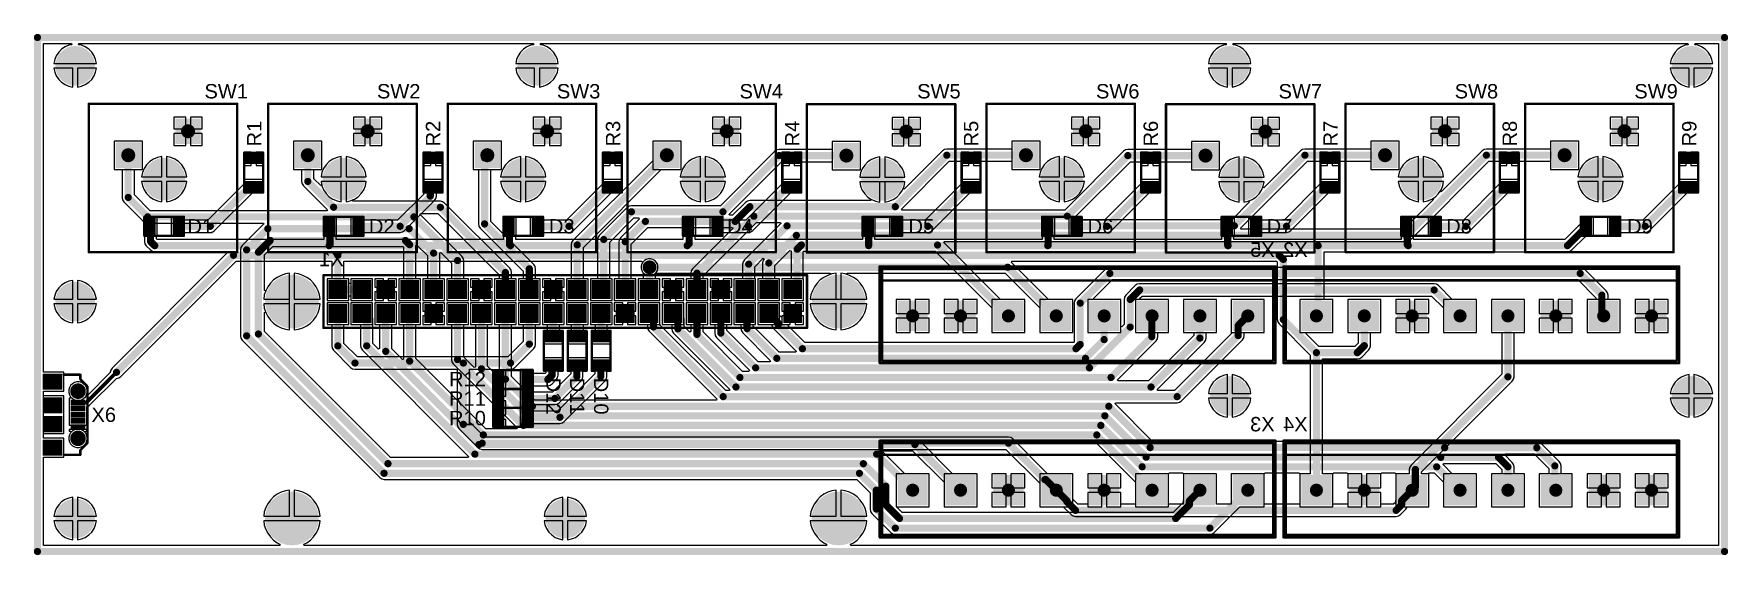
# Model space of a CAD drawing. Header units: millimetres. Extents: x -27 to 152, y -4 to 51.
import ezdxf

# ---------------------------------------------------------------- set-up
doc = ezdxf.new("R2010")
doc.units = ezdxf.units.MM
for name, color, linetype in [('BottomLayer', 5, 'Continuous'), ('BottomOverlay', 54, 'Continuous'), ('BottomSolder', 6, 'Continuous'), ('KeepOutLayer', 6, 'Continuous'), ('Mechanical13', 56, 'Continuous'), ('MultiLayer', 9, 'Continuous'), ('PadHoleLayer', 156, 'Continuous'), ('TopLayer', 1, 'Continuous'), ('TopOverlay', 2, 'Continuous'), ('TopPaste', 8, 'Continuous'), ('TopSolder', 216, 'Continuous'), ('ViaHoleLayer', 16, 'Continuous')]:
    doc.layers.add(name, color=color, linetype=linetype)
doc.styles.add('Arial', font='arial.ttf', dxfattribs={"height": 0.2})

msp = doc.modelspace()

# ---------------------------------------------------------------- texts
at = {"layer": 'BottomOverlay', "style": 'Arial', "text_generation_flag": 2}
for s, p in [('X5', (104.27, 27.74)), ('X2', (107.77, 27.74)), ('X1', (5.52, 26.74)), ('X3', (104.27, 9.24)), ('X4', (107.77, 9.24))]:
    msp.add_text(s, height=1.524, dxfattribs=at).set_placement(p)
at = {"layer": 'TopOverlay', "style": 'Arial'}
for s, p in [('SW1', (-9.28, 44.54)), ('SW2', (9.02, 44.54)), ('SW3', (28.11, 44.54)), ('SW4', (47.49, 44.54)), ('SW5', (66.34, 44.54)), ('SW6', (85.31, 44.54)), ('SW7', (104.68, 44.54)), ('SW8', (123.37, 44.54)), ('SW9', (142.43, 44.54)), ('D1', (-11.08, 30.22)), ('D2', (8.17, 30.22)), ('D3', (27.27, 30.22)), ('D4', (46.17, 30.22)), ('D5', (65.42, 30.22)), ('D6', (84.42, 30.22)), ('D7', (103.42, 30.22)), ('D8', (122.47, 30.22)), ('D9', (141.67, 30.22)), ('R12', (16.67, 14.02)), ('R11', (16.67, 11.95)), ('X6', (-21.27, 10.24)), ('R10', (16.67, 9.88))]:
    msp.add_text(s, height=1.524, dxfattribs=at).set_placement(p)
for s, rotation, p in [('R1', 90, (-3.24, 39.45)), ('R2', 90, (15.73, 39.45)), ('R3', 90, (34.83, 39.45)), ('R4', 90, (53.84, 39.45)), ('R5', 90, (72.82, 39.45)), ('R6', 90, (91.88, 39.45)), ('R7', 90, (110.96, 39.45)), ('R8', 90, (129.97, 39.45)), ('R9', 90, (149.02, 39.45)), ('D12', 270, (26.99, 14.93)), ('D11', 270, (29.51, 14.93)), ('D10', 270, (32.05, 14.93))]:
    msp.add_text(s, height=1.524, rotation=rotation, dxfattribs=at).set_placement(p)

# ---------------------------------------------------------------- blocks, each defined once
blk = doc.blocks.new('USB_MICRO_B_MX_105017_0001_1')
at = {"layer": 'BottomLayer'}
h = blk.add_hatch(color=5, dxfattribs=at)
edge = h.paths.add_edge_path()
edge.add_arc((-2.5, 0), 0.725, 0, 360)
h = blk.add_hatch(color=5, dxfattribs=at)
edge = h.paths.add_edge_path()
edge.add_arc((2.5, 0), 0.725, 0, 360)
for points in [[(-4.25, -3.65), (-4.25, -1.75), (-2.75, -1.75), (-2.75, -3.65)], [(2.75, -3.65), (2.75, -1.75), (4.25, -1.75), (4.25, -3.65)]]:
    blk.add_hatch(color=5, dxfattribs=at).paths.add_polyline_path(points)
at = {"layer": 'BottomSolder'}
h = blk.add_hatch(color=6, dxfattribs=at)
edge = h.paths.add_edge_path()
edge.add_arc((-2.5, 0), 0.827, 0, 360)
h = blk.add_hatch(color=6, dxfattribs=at)
edge = h.paths.add_edge_path()
edge.add_arc((2.5, 0), 0.827, 0, 360)
for points in [[(-4.35, -3.75), (-4.35, -1.65), (-2.65, -1.65), (-2.65, -3.75)], [(2.65, -3.75), (2.65, -1.65), (4.35, -1.65), (4.35, -3.75)]]:
    blk.add_hatch(color=6, dxfattribs=at).paths.add_polyline_path(points)
at = {"layer": 'MultiLayer'}
h = blk.add_hatch(color=9, dxfattribs=at)
edge = h.paths.add_edge_path()
edge.add_arc((-2.5, 0), 0.725, 0, 360)
h = blk.add_hatch(color=9, dxfattribs=at)
edge = h.paths.add_edge_path()
edge.add_arc((2.5, 0), 0.725, 0, 360)
for points in [[(-4.25, -3.65), (-4.25, -1.75), (-2.75, -1.75), (-2.75, -3.65)], [(2.75, -3.65), (2.75, -1.75), (4.25, -1.75), (4.25, -3.65)]]:
    blk.add_hatch(color=9, dxfattribs=at).paths.add_polyline_path(points)
at = {"layer": 'PadHoleLayer'}
h = blk.add_hatch(color=156, dxfattribs=at)
edge = h.paths.add_edge_path()
edge.add_arc((-2.5, 0), 0.425, 0, 360)
h = blk.add_hatch(color=156, dxfattribs=at)
edge = h.paths.add_edge_path()
edge.add_arc((2.5, 0), 0.425, 0, 360)
h = blk.add_hatch(color=156, dxfattribs=at)
edge = h.paths.add_edge_path()
edge.add_arc((-3.5, -3.05), 0.3, 180, 360)
edge.add_line((-3.2, -3.05), (-3.2, -2.35))
edge.add_arc((-3.5, -2.35), 0.3, 0, 180)
edge.add_line((-3.8, -2.35), (-3.8, -3.05))
h = blk.add_hatch(color=156, dxfattribs=at)
edge = h.paths.add_edge_path()
edge.add_arc((3.5, -3.05), 0.3, 180, 360)
edge.add_line((3.8, -3.05), (3.8, -2.35))
edge.add_arc((3.5, -2.35), 0.3, 0, 180)
edge.add_line((3.2, -2.35), (3.2, -3.05))
at = {"layer": 'TopLayer'}
h = blk.add_hatch(color=1, dxfattribs=at)
edge = h.paths.add_edge_path()
edge.add_arc((-2.5, 0), 0.725, 0, 360)
for points in [[(-1.5, 0.67), (-1.1, 0.67), (-1.1, -0.67), (-1.5, -0.67)], [(-0.85, 0.67), (-0.45, 0.67), (-0.45, -0.67), (-0.85, -0.67)], [(-0.2, 0.67), (0.2, 0.67), (0.2, -0.67), (-0.2, -0.67)], [(0.45, 0.67), (0.85, 0.67), (0.85, -0.67), (0.45, -0.67)], [(1.1, 0.67), (1.5, 0.67), (1.5, -0.67), (1.1, -0.67)], [(-4.25, -3.65), (-4.25, -1.75), (-2.75, -1.75), (-2.75, -3.65)], [(-1.75, -1.75), (-0.25, -1.75), (-0.25, -3.65), (-1.75, -3.65)], [(0.25, -1.75), (1.75, -1.75), (1.75, -3.65), (0.25, -3.65)], [(2.75, -3.65), (2.75, -1.75), (4.25, -1.75), (4.25, -3.65)]]:
    blk.add_hatch(color=1, dxfattribs=at).paths.add_polyline_path(points)
h = blk.add_hatch(color=1, dxfattribs=at)
edge = h.paths.add_edge_path()
edge.add_arc((2.5, 0), 0.725, 0, 360)
at = {"layer": 'TopPaste'}
for points in [[(-1.5, 0.67), (-1.1, 0.67), (-1.1, -0.67), (-1.5, -0.67)], [(-0.85, 0.67), (-0.45, 0.67), (-0.45, -0.67), (-0.85, -0.67)], [(-0.2, 0.67), (0.2, 0.67), (0.2, -0.67), (-0.2, -0.67)], [(0.45, 0.67), (0.85, 0.67), (0.85, -0.67), (0.45, -0.67)], [(1.1, 0.67), (1.5, 0.67), (1.5, -0.67), (1.1, -0.67)], [(-1.75, -1.75), (-0.25, -1.75), (-0.25, -3.65), (-1.75, -3.65)], [(0.25, -1.75), (1.75, -1.75), (1.75, -3.65), (0.25, -3.65)]]:
    blk.add_hatch(color=8, dxfattribs=at).paths.add_polyline_path(points)
at = {"layer": 'TopSolder'}
h = blk.add_hatch(color=216, dxfattribs=at)
edge = h.paths.add_edge_path()
edge.add_arc((-2.5, 0), 0.827, 0, 360)
for points in [[(-1.6, 0.78), (-1, 0.78), (-1, -0.78), (-1.6, -0.78)], [(-0.95, 0.78), (-0.35, 0.78), (-0.35, -0.78), (-0.95, -0.78)], [(-0.3, 0.78), (0.3, 0.78), (0.3, -0.78), (-0.3, -0.78)], [(0.35, 0.78), (0.95, 0.78), (0.95, -0.78), (0.35, -0.78)], [(1, 0.78), (1.6, 0.78), (1.6, -0.78), (1, -0.78)], [(-4.35, -3.75), (-4.35, -1.65), (-2.65, -1.65), (-2.65, -3.75)], [(-1.85, -1.65), (-0.15, -1.65), (-0.15, -3.75), (-1.85, -3.75)], [(0.15, -1.65), (1.85, -1.65), (1.85, -3.75), (0.15, -3.75)], [(2.65, -3.75), (2.65, -1.65), (4.35, -1.65), (4.35, -3.75)]]:
    blk.add_hatch(color=216, dxfattribs=at).paths.add_polyline_path(points)
h = blk.add_hatch(color=216, dxfattribs=at)
edge = h.paths.add_edge_path()
edge.add_arc((2.5, 0), 0.827, 0, 360)
at = {"layer": 'TopOverlay', "const_width": 0.254}
for points in [[(-4.25, -1.5), (-4.25, 0.25)], [(-3.75, 0.25), (-4.25, 0.25)], [(-3.75, 0.25), (-3, 1)], [(3, 1), (-3, 1)], [(3.75, 0.25), (3, 1)], [(4.25, 0.25), (3.75, 0.25)], [(4.25, -1.5), (4.25, 0.25)]]:
    blk.add_lwpolyline(points, dxfattribs=at)
at = {"layer": 'TopOverlay', "const_width": 0.127}
for points in [[(-4.31, 0.25, 1), (-4.19, 0.25, 1)], [(-4.31, 0.25, 1), (-4.19, 0.25, 1)], [(-3.81, 0.25, 1), (-3.69, 0.25, 1)], [(-3.81, 0.25, 1), (-3.69, 0.25, 1)], [(-3.06, 1, 1), (-2.94, 1, 1)], [(-3.06, 1, 1), (-2.94, 1, 1)], [(2.94, 1, 1), (3.06, 1, 1)], [(2.94, 1, 1), (3.06, 1, 1)], [(3.69, 0.25, 1), (3.81, 0.25, 1)], [(3.69, 0.25, 1), (3.81, 0.25, 1)], [(4.19, 0.25, 1), (4.31, 0.25, 1)], [(4.19, 0.25, 1), (4.31, 0.25, 1)], [(-4.31, -1.5, 1), (-4.19, -1.5, 1)], [(4.19, -1.5, 1), (4.31, -1.5, 1)]]:
    blk.add_lwpolyline(points, format="xyb", close=True, dxfattribs=at)
blk = doc.blocks.new('LED_1206_2')
at = {"layer": 'TopLayer'}
for points in [[(-1.9, 0.8), (-1, 0.8), (-1, -0.8), (-1.9, -0.8)], [(1, 0.8), (1.9, 0.8), (1.9, -0.8), (1, -0.8)]]:
    blk.add_hatch(color=1, dxfattribs=at).paths.add_polyline_path(points)
at = {"layer": 'TopPaste'}
for points in [[(-1.9, 0.8), (-1, 0.8), (-1, -0.8), (-1.9, -0.8)], [(1, 0.8), (1.9, 0.8), (1.9, -0.8), (1, -0.8)]]:
    blk.add_hatch(color=8, dxfattribs=at).paths.add_polyline_path(points)
at = {"layer": 'TopSolder'}
for points in [[(-2, 0.9), (-0.9, 0.9), (-0.9, -0.9), (-2, -0.9)], [(0.9, 0.9), (2, 0.9), (2, -0.9), (0.9, -0.9)]]:
    blk.add_hatch(color=216, dxfattribs=at).paths.add_polyline_path(points)
at = {"layer": 'TopOverlay', "const_width": 0.254}
for points in [[(-2.1, 1), (2.1, 1)], [(-2.1, -1), (-2.1, 1)], [(2.1, -1), (2.1, 1)], [(-2.1, -1), (2.1, -1)]]:
    blk.add_lwpolyline(points, dxfattribs=at)
at = {"layer": 'TopOverlay', "const_width": 0.127}
for points in [[(-2.16, 1, 1), (-2.04, 1, 1)], [(-2.16, 1, 1), (-2.04, 1, 1)], [(2.04, 1, 1), (2.16, 1, 1)], [(2.04, 1, 1), (2.16, 1, 1)], [(-2.16, -1, 1), (-2.04, -1, 1)], [(-2.16, -1, 1), (-2.04, -1, 1)], [(2.04, -1, 1), (2.16, -1, 1)], [(2.04, -1, 1), (2.16, -1, 1)]]:
    blk.add_lwpolyline(points, format="xyb", close=True, dxfattribs=at)
blk = doc.blocks.new('LED_1206_3')
at = {"layer": 'TopLayer'}
for points in [[(-1.9, 0.8), (-1, 0.8), (-1, -0.8), (-1.9, -0.8)], [(1, 0.8), (1.9, 0.8), (1.9, -0.8), (1, -0.8)]]:
    blk.add_hatch(color=1, dxfattribs=at).paths.add_polyline_path(points)
at = {"layer": 'TopPaste'}
for points in [[(-1.9, 0.8), (-1, 0.8), (-1, -0.8), (-1.9, -0.8)], [(1, 0.8), (1.9, 0.8), (1.9, -0.8), (1, -0.8)]]:
    blk.add_hatch(color=8, dxfattribs=at).paths.add_polyline_path(points)
at = {"layer": 'TopSolder'}
for points in [[(-2, 0.9), (-0.9, 0.9), (-0.9, -0.9), (-2, -0.9)], [(0.9, 0.9), (2, 0.9), (2, -0.9), (0.9, -0.9)]]:
    blk.add_hatch(color=216, dxfattribs=at).paths.add_polyline_path(points)
at = {"layer": 'TopOverlay', "const_width": 0.254}
for points in [[(-2.1, 1), (2.1, 1)], [(-2.1, -1), (-2.1, 1)], [(2.1, -1), (2.1, 1)], [(-2.1, -1), (2.1, -1)]]:
    blk.add_lwpolyline(points, dxfattribs=at)
at = {"layer": 'TopOverlay', "const_width": 0.127}
for points in [[(-2.16, 1, 1), (-2.04, 1, 1)], [(-2.16, 1, 1), (-2.04, 1, 1)], [(2.04, 1, 1), (2.16, 1, 1)], [(2.04, 1, 1), (2.16, 1, 1)], [(-2.16, -1, 1), (-2.04, -1, 1)], [(-2.16, -1, 1), (-2.04, -1, 1)], [(2.04, -1, 1), (2.16, -1, 1)], [(2.04, -1, 1), (2.16, -1, 1)]]:
    blk.add_lwpolyline(points, format="xyb", close=True, dxfattribs=at)
blk = doc.blocks.new('LED_1206_4')
at = {"layer": 'TopLayer'}
for points in [[(-1.9, 0.8), (-1, 0.8), (-1, -0.8), (-1.9, -0.8)], [(1, 0.8), (1.9, 0.8), (1.9, -0.8), (1, -0.8)]]:
    blk.add_hatch(color=1, dxfattribs=at).paths.add_polyline_path(points)
at = {"layer": 'TopPaste'}
for points in [[(-1.9, 0.8), (-1, 0.8), (-1, -0.8), (-1.9, -0.8)], [(1, 0.8), (1.9, 0.8), (1.9, -0.8), (1, -0.8)]]:
    blk.add_hatch(color=8, dxfattribs=at).paths.add_polyline_path(points)
at = {"layer": 'TopSolder'}
for points in [[(-2, 0.9), (-0.9, 0.9), (-0.9, -0.9), (-2, -0.9)], [(0.9, 0.9), (2, 0.9), (2, -0.9), (0.9, -0.9)]]:
    blk.add_hatch(color=216, dxfattribs=at).paths.add_polyline_path(points)
at = {"layer": 'TopOverlay', "const_width": 0.254}
for points in [[(-2.1, 1), (2.1, 1)], [(-2.1, -1), (-2.1, 1)], [(2.1, -1), (2.1, 1)], [(-2.1, -1), (2.1, -1)]]:
    blk.add_lwpolyline(points, dxfattribs=at)
at = {"layer": 'TopOverlay', "const_width": 0.127}
for points in [[(-2.16, 1, 1), (-2.04, 1, 1)], [(-2.16, 1, 1), (-2.04, 1, 1)], [(2.04, 1, 1), (2.16, 1, 1)], [(2.04, 1, 1), (2.16, 1, 1)], [(-2.16, -1, 1), (-2.04, -1, 1)], [(-2.16, -1, 1), (-2.04, -1, 1)], [(2.04, -1, 1), (2.16, -1, 1)], [(2.04, -1, 1), (2.16, -1, 1)]]:
    blk.add_lwpolyline(points, format="xyb", close=True, dxfattribs=at)
blk = doc.blocks.new('LED_1206_5')
at = {"layer": 'TopLayer'}
for points in [[(-1.9, 0.8), (-1, 0.8), (-1, -0.8), (-1.9, -0.8)], [(1, 0.8), (1.9, 0.8), (1.9, -0.8), (1, -0.8)]]:
    blk.add_hatch(color=1, dxfattribs=at).paths.add_polyline_path(points)
at = {"layer": 'TopPaste'}
for points in [[(-1.9, 0.8), (-1, 0.8), (-1, -0.8), (-1.9, -0.8)], [(1, 0.8), (1.9, 0.8), (1.9, -0.8), (1, -0.8)]]:
    blk.add_hatch(color=8, dxfattribs=at).paths.add_polyline_path(points)
at = {"layer": 'TopSolder'}
for points in [[(-2, 0.9), (-0.9, 0.9), (-0.9, -0.9), (-2, -0.9)], [(0.9, 0.9), (2, 0.9), (2, -0.9), (0.9, -0.9)]]:
    blk.add_hatch(color=216, dxfattribs=at).paths.add_polyline_path(points)
at = {"layer": 'TopOverlay', "const_width": 0.254}
for points in [[(-2.1, 1), (2.1, 1)], [(-2.1, -1), (-2.1, 1)], [(2.1, -1), (2.1, 1)], [(-2.1, -1), (2.1, -1)]]:
    blk.add_lwpolyline(points, dxfattribs=at)
at = {"layer": 'TopOverlay', "const_width": 0.127}
for points in [[(-2.16, 1, 1), (-2.04, 1, 1)], [(-2.16, 1, 1), (-2.04, 1, 1)], [(2.04, 1, 1), (2.16, 1, 1)], [(2.04, 1, 1), (2.16, 1, 1)], [(-2.16, -1, 1), (-2.04, -1, 1)], [(-2.16, -1, 1), (-2.04, -1, 1)], [(2.04, -1, 1), (2.16, -1, 1)], [(2.04, -1, 1), (2.16, -1, 1)]]:
    blk.add_lwpolyline(points, format="xyb", close=True, dxfattribs=at)
blk = doc.blocks.new('LED_1206_6')
at = {"layer": 'TopLayer'}
for points in [[(-1.9, 0.8), (-1, 0.8), (-1, -0.8), (-1.9, -0.8)], [(1, 0.8), (1.9, 0.8), (1.9, -0.8), (1, -0.8)]]:
    blk.add_hatch(color=1, dxfattribs=at).paths.add_polyline_path(points)
at = {"layer": 'TopPaste'}
for points in [[(-1.9, 0.8), (-1, 0.8), (-1, -0.8), (-1.9, -0.8)], [(1, 0.8), (1.9, 0.8), (1.9, -0.8), (1, -0.8)]]:
    blk.add_hatch(color=8, dxfattribs=at).paths.add_polyline_path(points)
at = {"layer": 'TopSolder'}
for points in [[(-2, 0.9), (-0.9, 0.9), (-0.9, -0.9), (-2, -0.9)], [(0.9, 0.9), (2, 0.9), (2, -0.9), (0.9, -0.9)]]:
    blk.add_hatch(color=216, dxfattribs=at).paths.add_polyline_path(points)
at = {"layer": 'TopOverlay', "const_width": 0.254}
for points in [[(-2.1, 1), (2.1, 1)], [(-2.1, -1), (-2.1, 1)], [(2.1, -1), (2.1, 1)], [(-2.1, -1), (2.1, -1)]]:
    blk.add_lwpolyline(points, dxfattribs=at)
at = {"layer": 'TopOverlay', "const_width": 0.127}
for points in [[(-2.16, 1, 1), (-2.04, 1, 1)], [(-2.16, 1, 1), (-2.04, 1, 1)], [(2.04, 1, 1), (2.16, 1, 1)], [(2.04, 1, 1), (2.16, 1, 1)], [(-2.16, -1, 1), (-2.04, -1, 1)], [(-2.16, -1, 1), (-2.04, -1, 1)], [(2.04, -1, 1), (2.16, -1, 1)], [(2.04, -1, 1), (2.16, -1, 1)]]:
    blk.add_lwpolyline(points, format="xyb", close=True, dxfattribs=at)
blk = doc.blocks.new('LED_1206_7')
at = {"layer": 'TopLayer'}
for points in [[(-1.9, 0.8), (-1, 0.8), (-1, -0.8), (-1.9, -0.8)], [(1, 0.8), (1.9, 0.8), (1.9, -0.8), (1, -0.8)]]:
    blk.add_hatch(color=1, dxfattribs=at).paths.add_polyline_path(points)
at = {"layer": 'TopPaste'}
for points in [[(-1.9, 0.8), (-1, 0.8), (-1, -0.8), (-1.9, -0.8)], [(1, 0.8), (1.9, 0.8), (1.9, -0.8), (1, -0.8)]]:
    blk.add_hatch(color=8, dxfattribs=at).paths.add_polyline_path(points)
at = {"layer": 'TopSolder'}
for points in [[(-2, 0.9), (-0.9, 0.9), (-0.9, -0.9), (-2, -0.9)], [(0.9, 0.9), (2, 0.9), (2, -0.9), (0.9, -0.9)]]:
    blk.add_hatch(color=216, dxfattribs=at).paths.add_polyline_path(points)
at = {"layer": 'TopOverlay', "const_width": 0.254}
for points in [[(-2.1, 1), (2.1, 1)], [(-2.1, -1), (-2.1, 1)], [(2.1, -1), (2.1, 1)], [(-2.1, -1), (2.1, -1)]]:
    blk.add_lwpolyline(points, dxfattribs=at)
at = {"layer": 'TopOverlay', "const_width": 0.127}
for points in [[(-2.16, 1, 1), (-2.04, 1, 1)], [(-2.16, 1, 1), (-2.04, 1, 1)], [(2.04, 1, 1), (2.16, 1, 1)], [(2.04, 1, 1), (2.16, 1, 1)], [(-2.16, -1, 1), (-2.04, -1, 1)], [(-2.16, -1, 1), (-2.04, -1, 1)], [(2.04, -1, 1), (2.16, -1, 1)], [(2.04, -1, 1), (2.16, -1, 1)]]:
    blk.add_lwpolyline(points, format="xyb", close=True, dxfattribs=at)
blk = doc.blocks.new('LED_1206_8')
at = {"layer": 'TopLayer'}
for points in [[(-1.9, 0.8), (-1, 0.8), (-1, -0.8), (-1.9, -0.8)], [(1, 0.8), (1.9, 0.8), (1.9, -0.8), (1, -0.8)]]:
    blk.add_hatch(color=1, dxfattribs=at).paths.add_polyline_path(points)
at = {"layer": 'TopPaste'}
for points in [[(-1.9, 0.8), (-1, 0.8), (-1, -0.8), (-1.9, -0.8)], [(1, 0.8), (1.9, 0.8), (1.9, -0.8), (1, -0.8)]]:
    blk.add_hatch(color=8, dxfattribs=at).paths.add_polyline_path(points)
at = {"layer": 'TopSolder'}
for points in [[(-2, 0.9), (-0.9, 0.9), (-0.9, -0.9), (-2, -0.9)], [(0.9, 0.9), (2, 0.9), (2, -0.9), (0.9, -0.9)]]:
    blk.add_hatch(color=216, dxfattribs=at).paths.add_polyline_path(points)
at = {"layer": 'TopOverlay', "const_width": 0.254}
for points in [[(-2.1, 1), (2.1, 1)], [(-2.1, -1), (-2.1, 1)], [(2.1, -1), (2.1, 1)], [(-2.1, -1), (2.1, -1)]]:
    blk.add_lwpolyline(points, dxfattribs=at)
at = {"layer": 'TopOverlay', "const_width": 0.127}
for points in [[(-2.16, 1, 1), (-2.04, 1, 1)], [(-2.16, 1, 1), (-2.04, 1, 1)], [(2.04, 1, 1), (2.16, 1, 1)], [(2.04, 1, 1), (2.16, 1, 1)], [(-2.16, -1, 1), (-2.04, -1, 1)], [(-2.16, -1, 1), (-2.04, -1, 1)], [(2.04, -1, 1), (2.16, -1, 1)], [(2.04, -1, 1), (2.16, -1, 1)]]:
    blk.add_lwpolyline(points, format="xyb", close=True, dxfattribs=at)
blk = doc.blocks.new('LED_1206_9')
at = {"layer": 'TopLayer'}
for points in [[(-1.9, 0.8), (-1, 0.8), (-1, -0.8), (-1.9, -0.8)], [(1, 0.8), (1.9, 0.8), (1.9, -0.8), (1, -0.8)]]:
    blk.add_hatch(color=1, dxfattribs=at).paths.add_polyline_path(points)
at = {"layer": 'TopPaste'}
for points in [[(-1.9, 0.8), (-1, 0.8), (-1, -0.8), (-1.9, -0.8)], [(1, 0.8), (1.9, 0.8), (1.9, -0.8), (1, -0.8)]]:
    blk.add_hatch(color=8, dxfattribs=at).paths.add_polyline_path(points)
at = {"layer": 'TopSolder'}
for points in [[(-2, 0.9), (-0.9, 0.9), (-0.9, -0.9), (-2, -0.9)], [(0.9, 0.9), (2, 0.9), (2, -0.9), (0.9, -0.9)]]:
    blk.add_hatch(color=216, dxfattribs=at).paths.add_polyline_path(points)
at = {"layer": 'TopOverlay', "const_width": 0.254}
for points in [[(-2.1, 1), (2.1, 1)], [(-2.1, -1), (-2.1, 1)], [(2.1, -1), (2.1, 1)], [(-2.1, -1), (2.1, -1)]]:
    blk.add_lwpolyline(points, dxfattribs=at)
at = {"layer": 'TopOverlay', "const_width": 0.127}
for points in [[(-2.16, 1, 1), (-2.04, 1, 1)], [(-2.16, 1, 1), (-2.04, 1, 1)], [(2.04, 1, 1), (2.16, 1, 1)], [(2.04, 1, 1), (2.16, 1, 1)], [(-2.16, -1, 1), (-2.04, -1, 1)], [(-2.16, -1, 1), (-2.04, -1, 1)], [(2.04, -1, 1), (2.16, -1, 1)], [(2.04, -1, 1), (2.16, -1, 1)]]:
    blk.add_lwpolyline(points, format="xyb", close=True, dxfattribs=at)
blk = doc.blocks.new('LED_1206_10')
at = {"layer": 'TopLayer'}
for points in [[(-1.9, 0.8), (-1, 0.8), (-1, -0.8), (-1.9, -0.8)], [(1, 0.8), (1.9, 0.8), (1.9, -0.8), (1, -0.8)]]:
    blk.add_hatch(color=1, dxfattribs=at).paths.add_polyline_path(points)
at = {"layer": 'TopPaste'}
for points in [[(-1.9, 0.8), (-1, 0.8), (-1, -0.8), (-1.9, -0.8)], [(1, 0.8), (1.9, 0.8), (1.9, -0.8), (1, -0.8)]]:
    blk.add_hatch(color=8, dxfattribs=at).paths.add_polyline_path(points)
at = {"layer": 'TopSolder'}
for points in [[(-2, 0.9), (-0.9, 0.9), (-0.9, -0.9), (-2, -0.9)], [(0.9, 0.9), (2, 0.9), (2, -0.9), (0.9, -0.9)]]:
    blk.add_hatch(color=216, dxfattribs=at).paths.add_polyline_path(points)
at = {"layer": 'TopOverlay', "const_width": 0.254}
for points in [[(-2.1, 1), (2.1, 1)], [(-2.1, -1), (-2.1, 1)], [(2.1, -1), (2.1, 1)], [(-2.1, -1), (2.1, -1)]]:
    blk.add_lwpolyline(points, dxfattribs=at)
at = {"layer": 'TopOverlay', "const_width": 0.127}
for points in [[(-2.16, 1, 1), (-2.04, 1, 1)], [(-2.16, 1, 1), (-2.04, 1, 1)], [(2.04, 1, 1), (2.16, 1, 1)], [(2.04, 1, 1), (2.16, 1, 1)], [(-2.16, -1, 1), (-2.04, -1, 1)], [(-2.16, -1, 1), (-2.04, -1, 1)], [(2.04, -1, 1), (2.16, -1, 1)], [(2.04, -1, 1), (2.16, -1, 1)]]:
    blk.add_lwpolyline(points, format="xyb", close=True, dxfattribs=at)
blk = doc.blocks.new('SCREW_TERMINAL_X8_5_08___B_11')
at = {"layer": 'BottomLayer'}
for points in [[(-1.5, 1.5), (1.5, 1.5), (1.5, -1.5), (-1.5, -1.5)], [(3.58, 1.5), (6.58, 1.5), (6.58, -1.5), (3.58, -1.5)], [(8.66, 1.5), (11.66, 1.5), (11.66, -1.5), (8.66, -1.5)], [(13.74, 1.5), (16.74, 1.5), (16.74, -1.5), (13.74, -1.5)], [(18.82, 1.5), (21.82, 1.5), (21.82, -1.5), (18.82, -1.5)], [(23.9, 1.5), (26.9, 1.5), (26.9, -1.5), (23.9, -1.5)], [(28.98, 1.5), (31.98, 1.5), (31.98, -1.5), (28.98, -1.5)], [(34.06, 1.5), (37.06, 1.5), (37.06, -1.5), (34.06, -1.5)]]:
    blk.add_hatch(color=5, dxfattribs=at).paths.add_polyline_path(points)
at = {"layer": 'BottomSolder'}
for points in [[(-1.6, 1.6), (1.6, 1.6), (1.6, -1.6), (-1.6, -1.6)], [(3.48, 1.6), (6.68, 1.6), (6.68, -1.6), (3.48, -1.6)], [(8.56, 1.6), (11.76, 1.6), (11.76, -1.6), (8.56, -1.6)], [(13.64, 1.6), (16.84, 1.6), (16.84, -1.6), (13.64, -1.6)], [(18.72, 1.6), (21.92, 1.6), (21.92, -1.6), (18.72, -1.6)], [(23.8, 1.6), (27, 1.6), (27, -1.6), (23.8, -1.6)], [(28.88, 1.6), (32.08, 1.6), (32.08, -1.6), (28.88, -1.6)], [(33.96, 1.6), (37.16, 1.6), (37.16, -1.6), (33.96, -1.6)]]:
    blk.add_hatch(color=6, dxfattribs=at).paths.add_polyline_path(points)
at = {"layer": 'MultiLayer'}
for points in [[(-1.5, 1.5), (1.5, 1.5), (1.5, -1.5), (-1.5, -1.5)], [(3.58, 1.5), (6.58, 1.5), (6.58, -1.5), (3.58, -1.5)], [(8.66, 1.5), (11.66, 1.5), (11.66, -1.5), (8.66, -1.5)], [(13.74, 1.5), (16.74, 1.5), (16.74, -1.5), (13.74, -1.5)], [(18.82, 1.5), (21.82, 1.5), (21.82, -1.5), (18.82, -1.5)], [(23.9, 1.5), (26.9, 1.5), (26.9, -1.5), (23.9, -1.5)], [(28.98, 1.5), (31.98, 1.5), (31.98, -1.5), (28.98, -1.5)], [(34.06, 1.5), (37.06, 1.5), (37.06, -1.5), (34.06, -1.5)]]:
    blk.add_hatch(color=9, dxfattribs=at).paths.add_polyline_path(points)
at = {"layer": 'PadHoleLayer'}
h = blk.add_hatch(color=156, dxfattribs=at)
edge = h.paths.add_edge_path()
edge.add_arc((0, 0), 0.7, 0, 360)
h = blk.add_hatch(color=156, dxfattribs=at)
edge = h.paths.add_edge_path()
edge.add_arc((5.08, 0), 0.7, 0, 360)
h = blk.add_hatch(color=156, dxfattribs=at)
edge = h.paths.add_edge_path()
edge.add_arc((10.16, 0), 0.7, 0, 360)
h = blk.add_hatch(color=156, dxfattribs=at)
edge = h.paths.add_edge_path()
edge.add_arc((15.24, 0), 0.7, 0, 360)
h = blk.add_hatch(color=156, dxfattribs=at)
edge = h.paths.add_edge_path()
edge.add_arc((20.32, 0), 0.7, 0, 360)
h = blk.add_hatch(color=156, dxfattribs=at)
edge = h.paths.add_edge_path()
edge.add_arc((25.4, 0), 0.7, 0, 360)
h = blk.add_hatch(color=156, dxfattribs=at)
edge = h.paths.add_edge_path()
edge.add_arc((30.48, 0), 0.7, 0, 360)
h = blk.add_hatch(color=156, dxfattribs=at)
edge = h.paths.add_edge_path()
edge.add_arc((35.56, 0), 0.7, 0, 360)
at = {"layer": 'TopLayer'}
for points in [[(-1.5, 1.5), (1.5, 1.5), (1.5, -1.5), (-1.5, -1.5)], [(3.58, 1.5), (6.58, 1.5), (6.58, -1.5), (3.58, -1.5)], [(8.66, 1.5), (11.66, 1.5), (11.66, -1.5), (8.66, -1.5)], [(13.74, 1.5), (16.74, 1.5), (16.74, -1.5), (13.74, -1.5)], [(18.82, 1.5), (21.82, 1.5), (21.82, -1.5), (18.82, -1.5)], [(23.9, 1.5), (26.9, 1.5), (26.9, -1.5), (23.9, -1.5)], [(28.98, 1.5), (31.98, 1.5), (31.98, -1.5), (28.98, -1.5)], [(34.06, 1.5), (37.06, 1.5), (37.06, -1.5), (34.06, -1.5)]]:
    blk.add_hatch(color=1, dxfattribs=at).paths.add_polyline_path(points)
at = {"layer": 'TopSolder'}
for points in [[(-1.6, 1.6), (1.6, 1.6), (1.6, -1.6), (-1.6, -1.6)], [(3.48, 1.6), (6.68, 1.6), (6.68, -1.6), (3.48, -1.6)], [(8.56, 1.6), (11.76, 1.6), (11.76, -1.6), (8.56, -1.6)], [(13.64, 1.6), (16.84, 1.6), (16.84, -1.6), (13.64, -1.6)], [(18.72, 1.6), (21.92, 1.6), (21.92, -1.6), (18.72, -1.6)], [(23.8, 1.6), (27, 1.6), (27, -1.6), (23.8, -1.6)], [(28.88, 1.6), (32.08, 1.6), (32.08, -1.6), (28.88, -1.6)], [(33.96, 1.6), (37.16, 1.6), (37.16, -1.6), (33.96, -1.6)]]:
    blk.add_hatch(color=216, dxfattribs=at).paths.add_polyline_path(points)
at = {"layer": 'BottomOverlay', "const_width": 0.254}
for points in [[(-3.5, 5.25), (38.5, 5.25)], [(-3.5, -5), (-3.5, 5.25)], [(-3.5, 3.75), (38.5, 3.75)], [(38.5, -5), (38.5, 5.25)], [(-3.5, -5), (38.5, -5)]]:
    blk.add_lwpolyline(points, dxfattribs=at)
at = {"layer": 'BottomOverlay', "const_width": 0.127}
for points in [[(-3.56, 5.25, 1), (-3.44, 5.25, 1)], [(-3.56, 5.25, 1), (-3.44, 5.25, 1)], [(-3.56, 3.75, 1), (-3.44, 3.75, 1)], [(38.44, 5.25, 1), (38.56, 5.25, 1)], [(38.44, 5.25, 1), (38.56, 5.25, 1)], [(38.44, 3.75, 1), (38.56, 3.75, 1)], [(-3.56, -5, 1), (-3.44, -5, 1)], [(-3.56, -5, 1), (-3.44, -5, 1)], [(38.44, -5, 1), (38.56, -5, 1)], [(38.44, -5, 1), (38.56, -5, 1)]]:
    blk.add_lwpolyline(points, format="xyb", close=True, dxfattribs=at)
at = {"layer": 'Mechanical13', "const_width": 0.254}
for points in [[(-3.25, -4.75), (-3.25, 5)], [(-3.25, 5), (38.25, 5)], [(38.25, -4.75), (38.25, 5)], [(-3.25, -4.75), (38.25, -4.75)]]:
    blk.add_lwpolyline(points, dxfattribs=at)
at = {"layer": 'Mechanical13', "const_width": 0.127}
for points in [[(-3.31, 5, 1), (-3.19, 5, 1)], [(-3.31, 5, 1), (-3.19, 5, 1)], [(38.19, 5, 1), (38.31, 5, 1)], [(38.19, 5, 1), (38.31, 5, 1)], [(-3.31, -4.75, 1), (-3.19, -4.75, 1)], [(-3.31, -4.75, 1), (-3.19, -4.75, 1)], [(38.19, -4.75, 1), (38.31, -4.75, 1)], [(38.19, -4.75, 1), (38.31, -4.75, 1)]]:
    blk.add_lwpolyline(points, format="xyb", close=True, dxfattribs=at)
blk = doc.blocks.new('SCREW_TERMINAL_X8_5_08___B_12')
at = {"layer": 'BottomLayer'}
for points in [[(-1.5, 1.5), (1.5, 1.5), (1.5, -1.5), (-1.5, -1.5)], [(3.58, 1.5), (6.58, 1.5), (6.58, -1.5), (3.58, -1.5)], [(8.66, 1.5), (11.66, 1.5), (11.66, -1.5), (8.66, -1.5)], [(13.74, 1.5), (16.74, 1.5), (16.74, -1.5), (13.74, -1.5)], [(18.82, 1.5), (21.82, 1.5), (21.82, -1.5), (18.82, -1.5)], [(23.9, 1.5), (26.9, 1.5), (26.9, -1.5), (23.9, -1.5)], [(28.98, 1.5), (31.98, 1.5), (31.98, -1.5), (28.98, -1.5)], [(34.06, 1.5), (37.06, 1.5), (37.06, -1.5), (34.06, -1.5)]]:
    blk.add_hatch(color=5, dxfattribs=at).paths.add_polyline_path(points)
at = {"layer": 'BottomSolder'}
for points in [[(-1.6, 1.6), (1.6, 1.6), (1.6, -1.6), (-1.6, -1.6)], [(3.48, 1.6), (6.68, 1.6), (6.68, -1.6), (3.48, -1.6)], [(8.56, 1.6), (11.76, 1.6), (11.76, -1.6), (8.56, -1.6)], [(13.64, 1.6), (16.84, 1.6), (16.84, -1.6), (13.64, -1.6)], [(18.72, 1.6), (21.92, 1.6), (21.92, -1.6), (18.72, -1.6)], [(23.8, 1.6), (27, 1.6), (27, -1.6), (23.8, -1.6)], [(28.88, 1.6), (32.08, 1.6), (32.08, -1.6), (28.88, -1.6)], [(33.96, 1.6), (37.16, 1.6), (37.16, -1.6), (33.96, -1.6)]]:
    blk.add_hatch(color=6, dxfattribs=at).paths.add_polyline_path(points)
at = {"layer": 'MultiLayer'}
for points in [[(-1.5, 1.5), (1.5, 1.5), (1.5, -1.5), (-1.5, -1.5)], [(3.58, 1.5), (6.58, 1.5), (6.58, -1.5), (3.58, -1.5)], [(8.66, 1.5), (11.66, 1.5), (11.66, -1.5), (8.66, -1.5)], [(13.74, 1.5), (16.74, 1.5), (16.74, -1.5), (13.74, -1.5)], [(18.82, 1.5), (21.82, 1.5), (21.82, -1.5), (18.82, -1.5)], [(23.9, 1.5), (26.9, 1.5), (26.9, -1.5), (23.9, -1.5)], [(28.98, 1.5), (31.98, 1.5), (31.98, -1.5), (28.98, -1.5)], [(34.06, 1.5), (37.06, 1.5), (37.06, -1.5), (34.06, -1.5)]]:
    blk.add_hatch(color=9, dxfattribs=at).paths.add_polyline_path(points)
at = {"layer": 'PadHoleLayer'}
h = blk.add_hatch(color=156, dxfattribs=at)
edge = h.paths.add_edge_path()
edge.add_arc((0, 0), 0.7, 0, 360)
h = blk.add_hatch(color=156, dxfattribs=at)
edge = h.paths.add_edge_path()
edge.add_arc((5.08, 0), 0.7, 0, 360)
h = blk.add_hatch(color=156, dxfattribs=at)
edge = h.paths.add_edge_path()
edge.add_arc((10.16, 0), 0.7, 0, 360)
h = blk.add_hatch(color=156, dxfattribs=at)
edge = h.paths.add_edge_path()
edge.add_arc((15.24, 0), 0.7, 0, 360)
h = blk.add_hatch(color=156, dxfattribs=at)
edge = h.paths.add_edge_path()
edge.add_arc((20.32, 0), 0.7, 0, 360)
h = blk.add_hatch(color=156, dxfattribs=at)
edge = h.paths.add_edge_path()
edge.add_arc((25.4, 0), 0.7, 0, 360)
h = blk.add_hatch(color=156, dxfattribs=at)
edge = h.paths.add_edge_path()
edge.add_arc((30.48, 0), 0.7, 0, 360)
h = blk.add_hatch(color=156, dxfattribs=at)
edge = h.paths.add_edge_path()
edge.add_arc((35.56, 0), 0.7, 0, 360)
at = {"layer": 'TopLayer'}
for points in [[(-1.5, 1.5), (1.5, 1.5), (1.5, -1.5), (-1.5, -1.5)], [(3.58, 1.5), (6.58, 1.5), (6.58, -1.5), (3.58, -1.5)], [(8.66, 1.5), (11.66, 1.5), (11.66, -1.5), (8.66, -1.5)], [(13.74, 1.5), (16.74, 1.5), (16.74, -1.5), (13.74, -1.5)], [(18.82, 1.5), (21.82, 1.5), (21.82, -1.5), (18.82, -1.5)], [(23.9, 1.5), (26.9, 1.5), (26.9, -1.5), (23.9, -1.5)], [(28.98, 1.5), (31.98, 1.5), (31.98, -1.5), (28.98, -1.5)], [(34.06, 1.5), (37.06, 1.5), (37.06, -1.5), (34.06, -1.5)]]:
    blk.add_hatch(color=1, dxfattribs=at).paths.add_polyline_path(points)
at = {"layer": 'TopSolder'}
for points in [[(-1.6, 1.6), (1.6, 1.6), (1.6, -1.6), (-1.6, -1.6)], [(3.48, 1.6), (6.68, 1.6), (6.68, -1.6), (3.48, -1.6)], [(8.56, 1.6), (11.76, 1.6), (11.76, -1.6), (8.56, -1.6)], [(13.64, 1.6), (16.84, 1.6), (16.84, -1.6), (13.64, -1.6)], [(18.72, 1.6), (21.92, 1.6), (21.92, -1.6), (18.72, -1.6)], [(23.8, 1.6), (27, 1.6), (27, -1.6), (23.8, -1.6)], [(28.88, 1.6), (32.08, 1.6), (32.08, -1.6), (28.88, -1.6)], [(33.96, 1.6), (37.16, 1.6), (37.16, -1.6), (33.96, -1.6)]]:
    blk.add_hatch(color=216, dxfattribs=at).paths.add_polyline_path(points)
at = {"layer": 'BottomOverlay', "const_width": 0.254}
for points in [[(-3.5, 5.25), (38.5, 5.25)], [(-3.5, -5), (-3.5, 5.25)], [(-3.5, 3.75), (38.5, 3.75)], [(38.5, -5), (38.5, 5.25)], [(-3.5, -5), (38.5, -5)]]:
    blk.add_lwpolyline(points, dxfattribs=at)
at = {"layer": 'BottomOverlay', "const_width": 0.127}
for points in [[(-3.56, 5.25, 1), (-3.44, 5.25, 1)], [(-3.56, 5.25, 1), (-3.44, 5.25, 1)], [(-3.56, 3.75, 1), (-3.44, 3.75, 1)], [(38.44, 5.25, 1), (38.56, 5.25, 1)], [(38.44, 5.25, 1), (38.56, 5.25, 1)], [(38.44, 3.75, 1), (38.56, 3.75, 1)], [(-3.56, -5, 1), (-3.44, -5, 1)], [(-3.56, -5, 1), (-3.44, -5, 1)], [(38.44, -5, 1), (38.56, -5, 1)], [(38.44, -5, 1), (38.56, -5, 1)]]:
    blk.add_lwpolyline(points, format="xyb", close=True, dxfattribs=at)
at = {"layer": 'Mechanical13', "const_width": 0.254}
for points in [[(-3.25, -4.75), (-3.25, 5)], [(-3.25, 5), (38.25, 5)], [(38.25, -4.75), (38.25, 5)], [(-3.25, -4.75), (38.25, -4.75)]]:
    blk.add_lwpolyline(points, dxfattribs=at)
at = {"layer": 'Mechanical13', "const_width": 0.127}
for points in [[(-3.31, 5, 1), (-3.19, 5, 1)], [(-3.31, 5, 1), (-3.19, 5, 1)], [(38.19, 5, 1), (38.31, 5, 1)], [(38.19, 5, 1), (38.31, 5, 1)], [(-3.31, -4.75, 1), (-3.19, -4.75, 1)], [(-3.31, -4.75, 1), (-3.19, -4.75, 1)], [(38.19, -4.75, 1), (38.31, -4.75, 1)], [(38.19, -4.75, 1), (38.31, -4.75, 1)]]:
    blk.add_lwpolyline(points, format="xyb", close=True, dxfattribs=at)
blk = doc.blocks.new('SCREW_TERMINAL_X8_5_08___B_13')
at = {"layer": 'BottomLayer'}
for points in [[(-1.5, 1.5), (1.5, 1.5), (1.5, -1.5), (-1.5, -1.5)], [(3.58, 1.5), (6.58, 1.5), (6.58, -1.5), (3.58, -1.5)], [(8.66, 1.5), (11.66, 1.5), (11.66, -1.5), (8.66, -1.5)], [(13.74, 1.5), (16.74, 1.5), (16.74, -1.5), (13.74, -1.5)], [(18.82, 1.5), (21.82, 1.5), (21.82, -1.5), (18.82, -1.5)], [(23.9, 1.5), (26.9, 1.5), (26.9, -1.5), (23.9, -1.5)], [(28.98, 1.5), (31.98, 1.5), (31.98, -1.5), (28.98, -1.5)], [(34.06, 1.5), (37.06, 1.5), (37.06, -1.5), (34.06, -1.5)]]:
    blk.add_hatch(color=5, dxfattribs=at).paths.add_polyline_path(points)
at = {"layer": 'BottomSolder'}
for points in [[(-1.6, 1.6), (1.6, 1.6), (1.6, -1.6), (-1.6, -1.6)], [(3.48, 1.6), (6.68, 1.6), (6.68, -1.6), (3.48, -1.6)], [(8.56, 1.6), (11.76, 1.6), (11.76, -1.6), (8.56, -1.6)], [(13.64, 1.6), (16.84, 1.6), (16.84, -1.6), (13.64, -1.6)], [(18.72, 1.6), (21.92, 1.6), (21.92, -1.6), (18.72, -1.6)], [(23.8, 1.6), (27, 1.6), (27, -1.6), (23.8, -1.6)], [(28.88, 1.6), (32.08, 1.6), (32.08, -1.6), (28.88, -1.6)], [(33.96, 1.6), (37.16, 1.6), (37.16, -1.6), (33.96, -1.6)]]:
    blk.add_hatch(color=6, dxfattribs=at).paths.add_polyline_path(points)
at = {"layer": 'MultiLayer'}
for points in [[(-1.5, 1.5), (1.5, 1.5), (1.5, -1.5), (-1.5, -1.5)], [(3.58, 1.5), (6.58, 1.5), (6.58, -1.5), (3.58, -1.5)], [(8.66, 1.5), (11.66, 1.5), (11.66, -1.5), (8.66, -1.5)], [(13.74, 1.5), (16.74, 1.5), (16.74, -1.5), (13.74, -1.5)], [(18.82, 1.5), (21.82, 1.5), (21.82, -1.5), (18.82, -1.5)], [(23.9, 1.5), (26.9, 1.5), (26.9, -1.5), (23.9, -1.5)], [(28.98, 1.5), (31.98, 1.5), (31.98, -1.5), (28.98, -1.5)], [(34.06, 1.5), (37.06, 1.5), (37.06, -1.5), (34.06, -1.5)]]:
    blk.add_hatch(color=9, dxfattribs=at).paths.add_polyline_path(points)
at = {"layer": 'PadHoleLayer'}
h = blk.add_hatch(color=156, dxfattribs=at)
edge = h.paths.add_edge_path()
edge.add_arc((0, 0), 0.7, 0, 360)
h = blk.add_hatch(color=156, dxfattribs=at)
edge = h.paths.add_edge_path()
edge.add_arc((5.08, 0), 0.7, 0, 360)
h = blk.add_hatch(color=156, dxfattribs=at)
edge = h.paths.add_edge_path()
edge.add_arc((10.16, 0), 0.7, 0, 360)
h = blk.add_hatch(color=156, dxfattribs=at)
edge = h.paths.add_edge_path()
edge.add_arc((15.24, 0), 0.7, 0, 360)
h = blk.add_hatch(color=156, dxfattribs=at)
edge = h.paths.add_edge_path()
edge.add_arc((20.32, 0), 0.7, 0, 360)
h = blk.add_hatch(color=156, dxfattribs=at)
edge = h.paths.add_edge_path()
edge.add_arc((25.4, 0), 0.7, 0, 360)
h = blk.add_hatch(color=156, dxfattribs=at)
edge = h.paths.add_edge_path()
edge.add_arc((30.48, 0), 0.7, 0, 360)
h = blk.add_hatch(color=156, dxfattribs=at)
edge = h.paths.add_edge_path()
edge.add_arc((35.56, 0), 0.7, 0, 360)
at = {"layer": 'TopLayer'}
for points in [[(-1.5, 1.5), (1.5, 1.5), (1.5, -1.5), (-1.5, -1.5)], [(3.58, 1.5), (6.58, 1.5), (6.58, -1.5), (3.58, -1.5)], [(8.66, 1.5), (11.66, 1.5), (11.66, -1.5), (8.66, -1.5)], [(13.74, 1.5), (16.74, 1.5), (16.74, -1.5), (13.74, -1.5)], [(18.82, 1.5), (21.82, 1.5), (21.82, -1.5), (18.82, -1.5)], [(23.9, 1.5), (26.9, 1.5), (26.9, -1.5), (23.9, -1.5)], [(28.98, 1.5), (31.98, 1.5), (31.98, -1.5), (28.98, -1.5)], [(34.06, 1.5), (37.06, 1.5), (37.06, -1.5), (34.06, -1.5)]]:
    blk.add_hatch(color=1, dxfattribs=at).paths.add_polyline_path(points)
at = {"layer": 'TopSolder'}
for points in [[(-1.6, 1.6), (1.6, 1.6), (1.6, -1.6), (-1.6, -1.6)], [(3.48, 1.6), (6.68, 1.6), (6.68, -1.6), (3.48, -1.6)], [(8.56, 1.6), (11.76, 1.6), (11.76, -1.6), (8.56, -1.6)], [(13.64, 1.6), (16.84, 1.6), (16.84, -1.6), (13.64, -1.6)], [(18.72, 1.6), (21.92, 1.6), (21.92, -1.6), (18.72, -1.6)], [(23.8, 1.6), (27, 1.6), (27, -1.6), (23.8, -1.6)], [(28.88, 1.6), (32.08, 1.6), (32.08, -1.6), (28.88, -1.6)], [(33.96, 1.6), (37.16, 1.6), (37.16, -1.6), (33.96, -1.6)]]:
    blk.add_hatch(color=216, dxfattribs=at).paths.add_polyline_path(points)
at = {"layer": 'BottomOverlay', "const_width": 0.254}
for points in [[(-3.5, 5.25), (38.5, 5.25)], [(-3.5, -5), (-3.5, 5.25)], [(-3.5, 3.75), (38.5, 3.75)], [(38.5, -5), (38.5, 5.25)], [(-3.5, -5), (38.5, -5)]]:
    blk.add_lwpolyline(points, dxfattribs=at)
at = {"layer": 'BottomOverlay', "const_width": 0.127}
for points in [[(-3.56, 5.25, 1), (-3.44, 5.25, 1)], [(-3.56, 5.25, 1), (-3.44, 5.25, 1)], [(-3.56, 3.75, 1), (-3.44, 3.75, 1)], [(38.44, 5.25, 1), (38.56, 5.25, 1)], [(38.44, 5.25, 1), (38.56, 5.25, 1)], [(38.44, 3.75, 1), (38.56, 3.75, 1)], [(-3.56, -5, 1), (-3.44, -5, 1)], [(-3.56, -5, 1), (-3.44, -5, 1)], [(38.44, -5, 1), (38.56, -5, 1)], [(38.44, -5, 1), (38.56, -5, 1)]]:
    blk.add_lwpolyline(points, format="xyb", close=True, dxfattribs=at)
at = {"layer": 'Mechanical13', "const_width": 0.254}
for points in [[(-3.25, -4.75), (-3.25, 5)], [(-3.25, 5), (38.25, 5)], [(38.25, -4.75), (38.25, 5)], [(-3.25, -4.75), (38.25, -4.75)]]:
    blk.add_lwpolyline(points, dxfattribs=at)
at = {"layer": 'Mechanical13', "const_width": 0.127}
for points in [[(-3.31, 5, 1), (-3.19, 5, 1)], [(-3.31, 5, 1), (-3.19, 5, 1)], [(38.19, 5, 1), (38.31, 5, 1)], [(38.19, 5, 1), (38.31, 5, 1)], [(-3.31, -4.75, 1), (-3.19, -4.75, 1)], [(-3.31, -4.75, 1), (-3.19, -4.75, 1)], [(38.19, -4.75, 1), (38.31, -4.75, 1)], [(38.19, -4.75, 1), (38.31, -4.75, 1)]]:
    blk.add_lwpolyline(points, format="xyb", close=True, dxfattribs=at)
blk = doc.blocks.new('SCREW_TERMINAL_X8_5_08___B_14')
at = {"layer": 'BottomLayer'}
for points in [[(-1.5, 1.5), (1.5, 1.5), (1.5, -1.5), (-1.5, -1.5)], [(3.58, 1.5), (6.58, 1.5), (6.58, -1.5), (3.58, -1.5)], [(8.66, 1.5), (11.66, 1.5), (11.66, -1.5), (8.66, -1.5)], [(13.74, 1.5), (16.74, 1.5), (16.74, -1.5), (13.74, -1.5)], [(18.82, 1.5), (21.82, 1.5), (21.82, -1.5), (18.82, -1.5)], [(23.9, 1.5), (26.9, 1.5), (26.9, -1.5), (23.9, -1.5)], [(28.98, 1.5), (31.98, 1.5), (31.98, -1.5), (28.98, -1.5)], [(34.06, 1.5), (37.06, 1.5), (37.06, -1.5), (34.06, -1.5)]]:
    blk.add_hatch(color=5, dxfattribs=at).paths.add_polyline_path(points)
at = {"layer": 'BottomSolder'}
for points in [[(-1.6, 1.6), (1.6, 1.6), (1.6, -1.6), (-1.6, -1.6)], [(3.48, 1.6), (6.68, 1.6), (6.68, -1.6), (3.48, -1.6)], [(8.56, 1.6), (11.76, 1.6), (11.76, -1.6), (8.56, -1.6)], [(13.64, 1.6), (16.84, 1.6), (16.84, -1.6), (13.64, -1.6)], [(18.72, 1.6), (21.92, 1.6), (21.92, -1.6), (18.72, -1.6)], [(23.8, 1.6), (27, 1.6), (27, -1.6), (23.8, -1.6)], [(28.88, 1.6), (32.08, 1.6), (32.08, -1.6), (28.88, -1.6)], [(33.96, 1.6), (37.16, 1.6), (37.16, -1.6), (33.96, -1.6)]]:
    blk.add_hatch(color=6, dxfattribs=at).paths.add_polyline_path(points)
at = {"layer": 'MultiLayer'}
for points in [[(-1.5, 1.5), (1.5, 1.5), (1.5, -1.5), (-1.5, -1.5)], [(3.58, 1.5), (6.58, 1.5), (6.58, -1.5), (3.58, -1.5)], [(8.66, 1.5), (11.66, 1.5), (11.66, -1.5), (8.66, -1.5)], [(13.74, 1.5), (16.74, 1.5), (16.74, -1.5), (13.74, -1.5)], [(18.82, 1.5), (21.82, 1.5), (21.82, -1.5), (18.82, -1.5)], [(23.9, 1.5), (26.9, 1.5), (26.9, -1.5), (23.9, -1.5)], [(28.98, 1.5), (31.98, 1.5), (31.98, -1.5), (28.98, -1.5)], [(34.06, 1.5), (37.06, 1.5), (37.06, -1.5), (34.06, -1.5)]]:
    blk.add_hatch(color=9, dxfattribs=at).paths.add_polyline_path(points)
at = {"layer": 'PadHoleLayer'}
h = blk.add_hatch(color=156, dxfattribs=at)
edge = h.paths.add_edge_path()
edge.add_arc((0, 0), 0.7, 0, 360)
h = blk.add_hatch(color=156, dxfattribs=at)
edge = h.paths.add_edge_path()
edge.add_arc((5.08, 0), 0.7, 0, 360)
h = blk.add_hatch(color=156, dxfattribs=at)
edge = h.paths.add_edge_path()
edge.add_arc((10.16, 0), 0.7, 0, 360)
h = blk.add_hatch(color=156, dxfattribs=at)
edge = h.paths.add_edge_path()
edge.add_arc((15.24, 0), 0.7, 0, 360)
h = blk.add_hatch(color=156, dxfattribs=at)
edge = h.paths.add_edge_path()
edge.add_arc((20.32, 0), 0.7, 0, 360)
h = blk.add_hatch(color=156, dxfattribs=at)
edge = h.paths.add_edge_path()
edge.add_arc((25.4, 0), 0.7, 0, 360)
h = blk.add_hatch(color=156, dxfattribs=at)
edge = h.paths.add_edge_path()
edge.add_arc((30.48, 0), 0.7, 0, 360)
h = blk.add_hatch(color=156, dxfattribs=at)
edge = h.paths.add_edge_path()
edge.add_arc((35.56, 0), 0.7, 0, 360)
at = {"layer": 'TopLayer'}
for points in [[(-1.5, 1.5), (1.5, 1.5), (1.5, -1.5), (-1.5, -1.5)], [(3.58, 1.5), (6.58, 1.5), (6.58, -1.5), (3.58, -1.5)], [(8.66, 1.5), (11.66, 1.5), (11.66, -1.5), (8.66, -1.5)], [(13.74, 1.5), (16.74, 1.5), (16.74, -1.5), (13.74, -1.5)], [(18.82, 1.5), (21.82, 1.5), (21.82, -1.5), (18.82, -1.5)], [(23.9, 1.5), (26.9, 1.5), (26.9, -1.5), (23.9, -1.5)], [(28.98, 1.5), (31.98, 1.5), (31.98, -1.5), (28.98, -1.5)], [(34.06, 1.5), (37.06, 1.5), (37.06, -1.5), (34.06, -1.5)]]:
    blk.add_hatch(color=1, dxfattribs=at).paths.add_polyline_path(points)
at = {"layer": 'TopSolder'}
for points in [[(-1.6, 1.6), (1.6, 1.6), (1.6, -1.6), (-1.6, -1.6)], [(3.48, 1.6), (6.68, 1.6), (6.68, -1.6), (3.48, -1.6)], [(8.56, 1.6), (11.76, 1.6), (11.76, -1.6), (8.56, -1.6)], [(13.64, 1.6), (16.84, 1.6), (16.84, -1.6), (13.64, -1.6)], [(18.72, 1.6), (21.92, 1.6), (21.92, -1.6), (18.72, -1.6)], [(23.8, 1.6), (27, 1.6), (27, -1.6), (23.8, -1.6)], [(28.88, 1.6), (32.08, 1.6), (32.08, -1.6), (28.88, -1.6)], [(33.96, 1.6), (37.16, 1.6), (37.16, -1.6), (33.96, -1.6)]]:
    blk.add_hatch(color=216, dxfattribs=at).paths.add_polyline_path(points)
at = {"layer": 'BottomOverlay', "const_width": 0.254}
for points in [[(-3.5, 5.25), (38.5, 5.25)], [(-3.5, -5), (-3.5, 5.25)], [(-3.5, 3.75), (38.5, 3.75)], [(38.5, -5), (38.5, 5.25)], [(-3.5, -5), (38.5, -5)]]:
    blk.add_lwpolyline(points, dxfattribs=at)
at = {"layer": 'BottomOverlay', "const_width": 0.127}
for points in [[(-3.56, 5.25, 1), (-3.44, 5.25, 1)], [(-3.56, 5.25, 1), (-3.44, 5.25, 1)], [(-3.56, 3.75, 1), (-3.44, 3.75, 1)], [(38.44, 5.25, 1), (38.56, 5.25, 1)], [(38.44, 5.25, 1), (38.56, 5.25, 1)], [(38.44, 3.75, 1), (38.56, 3.75, 1)], [(-3.56, -5, 1), (-3.44, -5, 1)], [(-3.56, -5, 1), (-3.44, -5, 1)], [(38.44, -5, 1), (38.56, -5, 1)], [(38.44, -5, 1), (38.56, -5, 1)]]:
    blk.add_lwpolyline(points, format="xyb", close=True, dxfattribs=at)
at = {"layer": 'Mechanical13', "const_width": 0.254}
for points in [[(-3.25, -4.75), (-3.25, 5)], [(-3.25, 5), (38.25, 5)], [(38.25, -4.75), (38.25, 5)], [(-3.25, -4.75), (38.25, -4.75)]]:
    blk.add_lwpolyline(points, dxfattribs=at)
at = {"layer": 'Mechanical13', "const_width": 0.127}
for points in [[(-3.31, 5, 1), (-3.19, 5, 1)], [(-3.31, 5, 1), (-3.19, 5, 1)], [(38.19, 5, 1), (38.31, 5, 1)], [(38.19, 5, 1), (38.31, 5, 1)], [(-3.31, -4.75, 1), (-3.19, -4.75, 1)], [(-3.31, -4.75, 1), (-3.19, -4.75, 1)], [(38.19, -4.75, 1), (38.31, -4.75, 1)], [(38.19, -4.75, 1), (38.31, -4.75, 1)]]:
    blk.add_lwpolyline(points, format="xyb", close=True, dxfattribs=at)
blk = doc.blocks.new('GOLDPIN_F_20_2_B_15')
at = {"layer": 'BottomLayer'}
for points in [[(0.9, 0.9), (0.9, -0.9), (-0.9, -0.9), (-0.9, 0.9)], [(1.64, 0.9), (3.44, 0.9), (3.44, -0.9), (1.64, -0.9)], [(4.18, 0.9), (5.98, 0.9), (5.98, -0.9), (4.18, -0.9)], [(6.72, 0.9), (8.52, 0.9), (8.52, -0.9), (6.72, -0.9)], [(9.26, 0.9), (11.06, 0.9), (11.06, -0.9), (9.26, -0.9)], [(11.8, 0.9), (13.6, 0.9), (13.6, -0.9), (11.8, -0.9)], [(14.34, 0.9), (16.14, 0.9), (16.14, -0.9), (14.34, -0.9)], [(16.88, 0.9), (18.68, 0.9), (18.68, -0.9), (16.88, -0.9)], [(19.42, 0.9), (21.22, 0.9), (21.22, -0.9), (19.42, -0.9)], [(21.96, 0.9), (23.76, 0.9), (23.76, -0.9), (21.96, -0.9)], [(24.5, 0.9), (26.3, 0.9), (26.3, -0.9), (24.5, -0.9)], [(27.04, 0.9), (28.84, 0.9), (28.84, -0.9), (27.04, -0.9)], [(29.58, 0.9), (31.38, 0.9), (31.38, -0.9), (29.58, -0.9)], [(32.12, 0.9), (33.92, 0.9), (33.92, -0.9), (32.12, -0.9)], [(34.66, 0.9), (36.46, 0.9), (36.46, -0.9), (34.66, -0.9)], [(37.2, 0.9), (39, 0.9), (39, -0.9), (37.2, -0.9)], [(39.74, 0.9), (41.54, 0.9), (41.54, -0.9), (39.74, -0.9)], [(42.28, 0.9), (44.08, 0.9), (44.08, -0.9), (42.28, -0.9)], [(44.82, 0.9), (46.62, 0.9), (46.62, -0.9), (44.82, -0.9)], [(47.36, 0.9), (49.16, 0.9), (49.16, -0.9), (47.36, -0.9)], [(-0.9, -1.64), (0.9, -1.64), (0.9, -3.44), (-0.9, -3.44)], [(1.64, -1.64), (3.44, -1.64), (3.44, -3.44), (1.64, -3.44)], [(4.18, -1.64), (5.98, -1.64), (5.98, -3.44), (4.18, -3.44)], [(6.72, -1.64), (8.52, -1.64), (8.52, -3.44), (6.72, -3.44)], [(9.26, -1.64), (11.06, -1.64), (11.06, -3.44), (9.26, -3.44)], [(11.8, -1.64), (13.6, -1.64), (13.6, -3.44), (11.8, -3.44)], [(14.34, -1.64), (16.14, -1.64), (16.14, -3.44), (14.34, -3.44)], [(16.88, -1.64), (18.68, -1.64), (18.68, -3.44), (16.88, -3.44)], [(19.42, -1.64), (21.22, -1.64), (21.22, -3.44), (19.42, -3.44)], [(21.96, -1.64), (23.76, -1.64), (23.76, -3.44), (21.96, -3.44)], [(24.5, -1.64), (26.3, -1.64), (26.3, -3.44), (24.5, -3.44)], [(27.04, -1.64), (28.84, -1.64), (28.84, -3.44), (27.04, -3.44)], [(29.58, -1.64), (31.38, -1.64), (31.38, -3.44), (29.58, -3.44)], [(32.12, -1.64), (33.92, -1.64), (33.92, -3.44), (32.12, -3.44)], [(34.66, -1.64), (36.46, -1.64), (36.46, -3.44), (34.66, -3.44)], [(37.2, -1.64), (39, -1.64), (39, -3.44), (37.2, -3.44)], [(39.74, -1.64), (41.54, -1.64), (41.54, -3.44), (39.74, -3.44)], [(42.28, -1.64), (44.08, -1.64), (44.08, -3.44), (42.28, -3.44)], [(44.82, -1.64), (46.62, -1.64), (46.62, -3.44), (44.82, -3.44)], [(47.36, -1.64), (49.16, -1.64), (49.16, -3.44), (47.36, -3.44)]]:
    blk.add_hatch(color=5, dxfattribs=at).paths.add_polyline_path(points)
at = {"layer": 'BottomSolder'}
for points in [[(1, 1), (1, -1), (-1, -1), (-1, 1)], [(1.54, 1), (3.54, 1), (3.54, -1), (1.54, -1)], [(4.08, 1), (6.08, 1), (6.08, -1), (4.08, -1)], [(6.62, 1), (8.62, 1), (8.62, -1), (6.62, -1)], [(9.16, 1), (11.16, 1), (11.16, -1), (9.16, -1)], [(11.7, 1), (13.7, 1), (13.7, -1), (11.7, -1)], [(14.24, 1), (16.24, 1), (16.24, -1), (14.24, -1)], [(16.78, 1), (18.78, 1), (18.78, -1), (16.78, -1)], [(19.32, 1), (21.32, 1), (21.32, -1), (19.32, -1)], [(21.86, 1), (23.86, 1), (23.86, -1), (21.86, -1)], [(24.4, 1), (26.4, 1), (26.4, -1), (24.4, -1)], [(26.94, 1), (28.94, 1), (28.94, -1), (26.94, -1)], [(29.48, 1), (31.48, 1), (31.48, -1), (29.48, -1)], [(32.02, 1), (34.02, 1), (34.02, -1), (32.02, -1)], [(34.56, 1), (36.56, 1), (36.56, -1), (34.56, -1)], [(37.1, 1), (39.1, 1), (39.1, -1), (37.1, -1)], [(39.64, 1), (41.64, 1), (41.64, -1), (39.64, -1)], [(42.18, 1), (44.18, 1), (44.18, -1), (42.18, -1)], [(44.72, 1), (46.72, 1), (46.72, -1), (44.72, -1)], [(47.26, 1), (49.26, 1), (49.26, -1), (47.26, -1)], [(-1, -1.54), (1, -1.54), (1, -3.54), (-1, -3.54)], [(1.54, -1.54), (3.54, -1.54), (3.54, -3.54), (1.54, -3.54)], [(4.08, -1.54), (6.08, -1.54), (6.08, -3.54), (4.08, -3.54)], [(6.62, -1.54), (8.62, -1.54), (8.62, -3.54), (6.62, -3.54)], [(9.16, -1.54), (11.16, -1.54), (11.16, -3.54), (9.16, -3.54)], [(11.7, -1.54), (13.7, -1.54), (13.7, -3.54), (11.7, -3.54)], [(14.24, -1.54), (16.24, -1.54), (16.24, -3.54), (14.24, -3.54)], [(16.78, -1.54), (18.78, -1.54), (18.78, -3.54), (16.78, -3.54)], [(19.32, -1.54), (21.32, -1.54), (21.32, -3.54), (19.32, -3.54)], [(21.86, -1.54), (23.86, -1.54), (23.86, -3.54), (21.86, -3.54)], [(24.4, -1.54), (26.4, -1.54), (26.4, -3.54), (24.4, -3.54)], [(26.94, -1.54), (28.94, -1.54), (28.94, -3.54), (26.94, -3.54)], [(29.48, -1.54), (31.48, -1.54), (31.48, -3.54), (29.48, -3.54)], [(32.02, -1.54), (34.02, -1.54), (34.02, -3.54), (32.02, -3.54)], [(34.56, -1.54), (36.56, -1.54), (36.56, -3.54), (34.56, -3.54)], [(37.1, -1.54), (39.1, -1.54), (39.1, -3.54), (37.1, -3.54)], [(39.64, -1.54), (41.64, -1.54), (41.64, -3.54), (39.64, -3.54)], [(42.18, -1.54), (44.18, -1.54), (44.18, -3.54), (42.18, -3.54)], [(44.72, -1.54), (46.72, -1.54), (46.72, -3.54), (44.72, -3.54)], [(47.26, -1.54), (49.26, -1.54), (49.26, -3.54), (47.26, -3.54)]]:
    blk.add_hatch(color=6, dxfattribs=at).paths.add_polyline_path(points)
at = {"layer": 'MultiLayer'}
for points in [[(0.9, 0.9), (0.9, -0.9), (-0.9, -0.9), (-0.9, 0.9)], [(1.64, 0.9), (3.44, 0.9), (3.44, -0.9), (1.64, -0.9)], [(4.18, 0.9), (5.98, 0.9), (5.98, -0.9), (4.18, -0.9)], [(6.72, 0.9), (8.52, 0.9), (8.52, -0.9), (6.72, -0.9)], [(9.26, 0.9), (11.06, 0.9), (11.06, -0.9), (9.26, -0.9)], [(11.8, 0.9), (13.6, 0.9), (13.6, -0.9), (11.8, -0.9)], [(14.34, 0.9), (16.14, 0.9), (16.14, -0.9), (14.34, -0.9)], [(16.88, 0.9), (18.68, 0.9), (18.68, -0.9), (16.88, -0.9)], [(19.42, 0.9), (21.22, 0.9), (21.22, -0.9), (19.42, -0.9)], [(21.96, 0.9), (23.76, 0.9), (23.76, -0.9), (21.96, -0.9)], [(24.5, 0.9), (26.3, 0.9), (26.3, -0.9), (24.5, -0.9)], [(27.04, 0.9), (28.84, 0.9), (28.84, -0.9), (27.04, -0.9)], [(29.58, 0.9), (31.38, 0.9), (31.38, -0.9), (29.58, -0.9)], [(32.12, 0.9), (33.92, 0.9), (33.92, -0.9), (32.12, -0.9)], [(34.66, 0.9), (36.46, 0.9), (36.46, -0.9), (34.66, -0.9)], [(37.2, 0.9), (39, 0.9), (39, -0.9), (37.2, -0.9)], [(39.74, 0.9), (41.54, 0.9), (41.54, -0.9), (39.74, -0.9)], [(42.28, 0.9), (44.08, 0.9), (44.08, -0.9), (42.28, -0.9)], [(44.82, 0.9), (46.62, 0.9), (46.62, -0.9), (44.82, -0.9)], [(47.36, 0.9), (49.16, 0.9), (49.16, -0.9), (47.36, -0.9)], [(-0.9, -1.64), (0.9, -1.64), (0.9, -3.44), (-0.9, -3.44)], [(1.64, -1.64), (3.44, -1.64), (3.44, -3.44), (1.64, -3.44)], [(4.18, -1.64), (5.98, -1.64), (5.98, -3.44), (4.18, -3.44)], [(6.72, -1.64), (8.52, -1.64), (8.52, -3.44), (6.72, -3.44)], [(9.26, -1.64), (11.06, -1.64), (11.06, -3.44), (9.26, -3.44)], [(11.8, -1.64), (13.6, -1.64), (13.6, -3.44), (11.8, -3.44)], [(14.34, -1.64), (16.14, -1.64), (16.14, -3.44), (14.34, -3.44)], [(16.88, -1.64), (18.68, -1.64), (18.68, -3.44), (16.88, -3.44)], [(19.42, -1.64), (21.22, -1.64), (21.22, -3.44), (19.42, -3.44)], [(21.96, -1.64), (23.76, -1.64), (23.76, -3.44), (21.96, -3.44)], [(24.5, -1.64), (26.3, -1.64), (26.3, -3.44), (24.5, -3.44)], [(27.04, -1.64), (28.84, -1.64), (28.84, -3.44), (27.04, -3.44)], [(29.58, -1.64), (31.38, -1.64), (31.38, -3.44), (29.58, -3.44)], [(32.12, -1.64), (33.92, -1.64), (33.92, -3.44), (32.12, -3.44)], [(34.66, -1.64), (36.46, -1.64), (36.46, -3.44), (34.66, -3.44)], [(37.2, -1.64), (39, -1.64), (39, -3.44), (37.2, -3.44)], [(39.74, -1.64), (41.54, -1.64), (41.54, -3.44), (39.74, -3.44)], [(42.28, -1.64), (44.08, -1.64), (44.08, -3.44), (42.28, -3.44)], [(44.82, -1.64), (46.62, -1.64), (46.62, -3.44), (44.82, -3.44)], [(47.36, -1.64), (49.16, -1.64), (49.16, -3.44), (47.36, -3.44)]]:
    blk.add_hatch(color=9, dxfattribs=at).paths.add_polyline_path(points)
at = {"layer": 'PadHoleLayer'}
h = blk.add_hatch(color=156, dxfattribs=at)
edge = h.paths.add_edge_path()
edge.add_arc((0, 0), 0.5, 0, 360)
h = blk.add_hatch(color=156, dxfattribs=at)
edge = h.paths.add_edge_path()
edge.add_arc((2.54, 0), 0.5, 0, 360)
h = blk.add_hatch(color=156, dxfattribs=at)
edge = h.paths.add_edge_path()
edge.add_arc((5.08, 0), 0.5, 0, 360)
h = blk.add_hatch(color=156, dxfattribs=at)
edge = h.paths.add_edge_path()
edge.add_arc((7.62, 0), 0.5, 0, 360)
h = blk.add_hatch(color=156, dxfattribs=at)
edge = h.paths.add_edge_path()
edge.add_arc((10.16, 0), 0.5, 0, 360)
h = blk.add_hatch(color=156, dxfattribs=at)
edge = h.paths.add_edge_path()
edge.add_arc((12.7, 0), 0.5, 0, 360)
h = blk.add_hatch(color=156, dxfattribs=at)
edge = h.paths.add_edge_path()
edge.add_arc((15.24, 0), 0.5, 0, 360)
h = blk.add_hatch(color=156, dxfattribs=at)
edge = h.paths.add_edge_path()
edge.add_arc((17.78, 0), 0.5, 0, 360)
h = blk.add_hatch(color=156, dxfattribs=at)
edge = h.paths.add_edge_path()
edge.add_arc((20.32, 0), 0.5, 0, 360)
h = blk.add_hatch(color=156, dxfattribs=at)
edge = h.paths.add_edge_path()
edge.add_arc((22.86, 0), 0.5, 0, 360)
h = blk.add_hatch(color=156, dxfattribs=at)
edge = h.paths.add_edge_path()
edge.add_arc((25.4, 0), 0.5, 0, 360)
h = blk.add_hatch(color=156, dxfattribs=at)
edge = h.paths.add_edge_path()
edge.add_arc((27.94, 0), 0.5, 0, 360)
h = blk.add_hatch(color=156, dxfattribs=at)
edge = h.paths.add_edge_path()
edge.add_arc((30.48, 0), 0.5, 0, 360)
h = blk.add_hatch(color=156, dxfattribs=at)
edge = h.paths.add_edge_path()
edge.add_arc((33.02, 0), 0.5, 0, 360)
h = blk.add_hatch(color=156, dxfattribs=at)
edge = h.paths.add_edge_path()
edge.add_arc((35.56, 0), 0.5, 0, 360)
h = blk.add_hatch(color=156, dxfattribs=at)
edge = h.paths.add_edge_path()
edge.add_arc((38.1, 0), 0.5, 0, 360)
h = blk.add_hatch(color=156, dxfattribs=at)
edge = h.paths.add_edge_path()
edge.add_arc((40.64, 0), 0.5, 0, 360)
h = blk.add_hatch(color=156, dxfattribs=at)
edge = h.paths.add_edge_path()
edge.add_arc((43.18, 0), 0.5, 0, 360)
h = blk.add_hatch(color=156, dxfattribs=at)
edge = h.paths.add_edge_path()
edge.add_arc((45.72, 0), 0.5, 0, 360)
h = blk.add_hatch(color=156, dxfattribs=at)
edge = h.paths.add_edge_path()
edge.add_arc((48.26, 0), 0.5, 0, 360)
h = blk.add_hatch(color=156, dxfattribs=at)
edge = h.paths.add_edge_path()
edge.add_arc((0, -2.54), 0.5, 0, 360)
h = blk.add_hatch(color=156, dxfattribs=at)
edge = h.paths.add_edge_path()
edge.add_arc((2.54, -2.54), 0.5, 0, 360)
h = blk.add_hatch(color=156, dxfattribs=at)
edge = h.paths.add_edge_path()
edge.add_arc((5.08, -2.54), 0.5, 0, 360)
h = blk.add_hatch(color=156, dxfattribs=at)
edge = h.paths.add_edge_path()
edge.add_arc((7.62, -2.54), 0.5, 0, 360)
h = blk.add_hatch(color=156, dxfattribs=at)
edge = h.paths.add_edge_path()
edge.add_arc((10.16, -2.54), 0.5, 0, 360)
h = blk.add_hatch(color=156, dxfattribs=at)
edge = h.paths.add_edge_path()
edge.add_arc((12.7, -2.54), 0.5, 0, 360)
h = blk.add_hatch(color=156, dxfattribs=at)
edge = h.paths.add_edge_path()
edge.add_arc((15.24, -2.54), 0.5, 0, 360)
h = blk.add_hatch(color=156, dxfattribs=at)
edge = h.paths.add_edge_path()
edge.add_arc((17.78, -2.54), 0.5, 0, 360)
h = blk.add_hatch(color=156, dxfattribs=at)
edge = h.paths.add_edge_path()
edge.add_arc((20.32, -2.54), 0.5, 0, 360)
h = blk.add_hatch(color=156, dxfattribs=at)
edge = h.paths.add_edge_path()
edge.add_arc((22.86, -2.54), 0.5, 0, 360)
h = blk.add_hatch(color=156, dxfattribs=at)
edge = h.paths.add_edge_path()
edge.add_arc((25.4, -2.54), 0.5, 0, 360)
h = blk.add_hatch(color=156, dxfattribs=at)
edge = h.paths.add_edge_path()
edge.add_arc((27.94, -2.54), 0.5, 0, 360)
h = blk.add_hatch(color=156, dxfattribs=at)
edge = h.paths.add_edge_path()
edge.add_arc((30.48, -2.54), 0.5, 0, 360)
h = blk.add_hatch(color=156, dxfattribs=at)
edge = h.paths.add_edge_path()
edge.add_arc((33.02, -2.54), 0.5, 0, 360)
h = blk.add_hatch(color=156, dxfattribs=at)
edge = h.paths.add_edge_path()
edge.add_arc((35.56, -2.54), 0.5, 0, 360)
h = blk.add_hatch(color=156, dxfattribs=at)
edge = h.paths.add_edge_path()
edge.add_arc((38.1, -2.54), 0.5, 0, 360)
h = blk.add_hatch(color=156, dxfattribs=at)
edge = h.paths.add_edge_path()
edge.add_arc((40.64, -2.54), 0.5, 0, 360)
h = blk.add_hatch(color=156, dxfattribs=at)
edge = h.paths.add_edge_path()
edge.add_arc((43.18, -2.54), 0.5, 0, 360)
h = blk.add_hatch(color=156, dxfattribs=at)
edge = h.paths.add_edge_path()
edge.add_arc((45.72, -2.54), 0.5, 0, 360)
h = blk.add_hatch(color=156, dxfattribs=at)
edge = h.paths.add_edge_path()
edge.add_arc((48.26, -2.54), 0.5, 0, 360)
at = {"layer": 'TopLayer'}
for points in [[(0.9, 0.9), (0.9, -0.9), (-0.9, -0.9), (-0.9, 0.9)], [(1.64, 0.9), (3.44, 0.9), (3.44, -0.9), (1.64, -0.9)], [(4.18, 0.9), (5.98, 0.9), (5.98, -0.9), (4.18, -0.9)], [(6.72, 0.9), (8.52, 0.9), (8.52, -0.9), (6.72, -0.9)], [(9.26, 0.9), (11.06, 0.9), (11.06, -0.9), (9.26, -0.9)], [(11.8, 0.9), (13.6, 0.9), (13.6, -0.9), (11.8, -0.9)], [(14.34, 0.9), (16.14, 0.9), (16.14, -0.9), (14.34, -0.9)], [(16.88, 0.9), (18.68, 0.9), (18.68, -0.9), (16.88, -0.9)], [(19.42, 0.9), (21.22, 0.9), (21.22, -0.9), (19.42, -0.9)], [(21.96, 0.9), (23.76, 0.9), (23.76, -0.9), (21.96, -0.9)], [(24.5, 0.9), (26.3, 0.9), (26.3, -0.9), (24.5, -0.9)], [(27.04, 0.9), (28.84, 0.9), (28.84, -0.9), (27.04, -0.9)], [(29.58, 0.9), (31.38, 0.9), (31.38, -0.9), (29.58, -0.9)], [(32.12, 0.9), (33.92, 0.9), (33.92, -0.9), (32.12, -0.9)], [(34.66, 0.9), (36.46, 0.9), (36.46, -0.9), (34.66, -0.9)], [(37.2, 0.9), (39, 0.9), (39, -0.9), (37.2, -0.9)], [(39.74, 0.9), (41.54, 0.9), (41.54, -0.9), (39.74, -0.9)], [(42.28, 0.9), (44.08, 0.9), (44.08, -0.9), (42.28, -0.9)], [(44.82, 0.9), (46.62, 0.9), (46.62, -0.9), (44.82, -0.9)], [(47.36, 0.9), (49.16, 0.9), (49.16, -0.9), (47.36, -0.9)], [(-0.9, -1.64), (0.9, -1.64), (0.9, -3.44), (-0.9, -3.44)], [(1.64, -1.64), (3.44, -1.64), (3.44, -3.44), (1.64, -3.44)], [(4.18, -1.64), (5.98, -1.64), (5.98, -3.44), (4.18, -3.44)], [(6.72, -1.64), (8.52, -1.64), (8.52, -3.44), (6.72, -3.44)], [(9.26, -1.64), (11.06, -1.64), (11.06, -3.44), (9.26, -3.44)], [(11.8, -1.64), (13.6, -1.64), (13.6, -3.44), (11.8, -3.44)], [(14.34, -1.64), (16.14, -1.64), (16.14, -3.44), (14.34, -3.44)], [(16.88, -1.64), (18.68, -1.64), (18.68, -3.44), (16.88, -3.44)], [(19.42, -1.64), (21.22, -1.64), (21.22, -3.44), (19.42, -3.44)], [(21.96, -1.64), (23.76, -1.64), (23.76, -3.44), (21.96, -3.44)], [(24.5, -1.64), (26.3, -1.64), (26.3, -3.44), (24.5, -3.44)], [(27.04, -1.64), (28.84, -1.64), (28.84, -3.44), (27.04, -3.44)], [(29.58, -1.64), (31.38, -1.64), (31.38, -3.44), (29.58, -3.44)], [(32.12, -1.64), (33.92, -1.64), (33.92, -3.44), (32.12, -3.44)], [(34.66, -1.64), (36.46, -1.64), (36.46, -3.44), (34.66, -3.44)], [(37.2, -1.64), (39, -1.64), (39, -3.44), (37.2, -3.44)], [(39.74, -1.64), (41.54, -1.64), (41.54, -3.44), (39.74, -3.44)], [(42.28, -1.64), (44.08, -1.64), (44.08, -3.44), (42.28, -3.44)], [(44.82, -1.64), (46.62, -1.64), (46.62, -3.44), (44.82, -3.44)], [(47.36, -1.64), (49.16, -1.64), (49.16, -3.44), (47.36, -3.44)]]:
    blk.add_hatch(color=1, dxfattribs=at).paths.add_polyline_path(points)
at = {"layer": 'TopSolder'}
for points in [[(1, 1), (1, -1), (-1, -1), (-1, 1)], [(1.54, 1), (3.54, 1), (3.54, -1), (1.54, -1)], [(4.08, 1), (6.08, 1), (6.08, -1), (4.08, -1)], [(6.62, 1), (8.62, 1), (8.62, -1), (6.62, -1)], [(9.16, 1), (11.16, 1), (11.16, -1), (9.16, -1)], [(11.7, 1), (13.7, 1), (13.7, -1), (11.7, -1)], [(14.24, 1), (16.24, 1), (16.24, -1), (14.24, -1)], [(16.78, 1), (18.78, 1), (18.78, -1), (16.78, -1)], [(19.32, 1), (21.32, 1), (21.32, -1), (19.32, -1)], [(21.86, 1), (23.86, 1), (23.86, -1), (21.86, -1)], [(24.4, 1), (26.4, 1), (26.4, -1), (24.4, -1)], [(26.94, 1), (28.94, 1), (28.94, -1), (26.94, -1)], [(29.48, 1), (31.48, 1), (31.48, -1), (29.48, -1)], [(32.02, 1), (34.02, 1), (34.02, -1), (32.02, -1)], [(34.56, 1), (36.56, 1), (36.56, -1), (34.56, -1)], [(37.1, 1), (39.1, 1), (39.1, -1), (37.1, -1)], [(39.64, 1), (41.64, 1), (41.64, -1), (39.64, -1)], [(42.18, 1), (44.18, 1), (44.18, -1), (42.18, -1)], [(44.72, 1), (46.72, 1), (46.72, -1), (44.72, -1)], [(47.26, 1), (49.26, 1), (49.26, -1), (47.26, -1)], [(-1, -1.54), (1, -1.54), (1, -3.54), (-1, -3.54)], [(1.54, -1.54), (3.54, -1.54), (3.54, -3.54), (1.54, -3.54)], [(4.08, -1.54), (6.08, -1.54), (6.08, -3.54), (4.08, -3.54)], [(6.62, -1.54), (8.62, -1.54), (8.62, -3.54), (6.62, -3.54)], [(9.16, -1.54), (11.16, -1.54), (11.16, -3.54), (9.16, -3.54)], [(11.7, -1.54), (13.7, -1.54), (13.7, -3.54), (11.7, -3.54)], [(14.24, -1.54), (16.24, -1.54), (16.24, -3.54), (14.24, -3.54)], [(16.78, -1.54), (18.78, -1.54), (18.78, -3.54), (16.78, -3.54)], [(19.32, -1.54), (21.32, -1.54), (21.32, -3.54), (19.32, -3.54)], [(21.86, -1.54), (23.86, -1.54), (23.86, -3.54), (21.86, -3.54)], [(24.4, -1.54), (26.4, -1.54), (26.4, -3.54), (24.4, -3.54)], [(26.94, -1.54), (28.94, -1.54), (28.94, -3.54), (26.94, -3.54)], [(29.48, -1.54), (31.48, -1.54), (31.48, -3.54), (29.48, -3.54)], [(32.02, -1.54), (34.02, -1.54), (34.02, -3.54), (32.02, -3.54)], [(34.56, -1.54), (36.56, -1.54), (36.56, -3.54), (34.56, -3.54)], [(37.1, -1.54), (39.1, -1.54), (39.1, -3.54), (37.1, -3.54)], [(39.64, -1.54), (41.64, -1.54), (41.64, -3.54), (39.64, -3.54)], [(42.18, -1.54), (44.18, -1.54), (44.18, -3.54), (42.18, -3.54)], [(44.72, -1.54), (46.72, -1.54), (46.72, -3.54), (44.72, -3.54)], [(47.26, -1.54), (49.26, -1.54), (49.26, -3.54), (47.26, -3.54)]]:
    blk.add_hatch(color=216, dxfattribs=at).paths.add_polyline_path(points)
at = {"layer": 'BottomOverlay', "const_width": 0.254}
for points in [[(-1.52, -4.06), (-1.52, 1.52)], [(-1.52, 1.52), (49.78, 1.52)], [(49.78, -4.06), (49.78, 1.52)], [(-1.52, -4.06), (49.78, -4.06)]]:
    blk.add_lwpolyline(points, dxfattribs=at)
at = {"layer": 'BottomOverlay', "const_width": 0.127}
for points in [[(-1.59, 1.52, 1), (-1.46, 1.52, 1)], [(-1.59, 1.52, 1), (-1.46, 1.52, 1)], [(49.72, 1.52, 1), (49.85, 1.52, 1)], [(49.72, 1.52, 1), (49.85, 1.52, 1)], [(-1.59, -4.06, 1), (-1.46, -4.06, 1)], [(-1.59, -4.06, 1), (-1.46, -4.06, 1)], [(49.72, -4.06, 1), (49.85, -4.06, 1)], [(49.72, -4.06, 1), (49.85, -4.06, 1)]]:
    blk.add_lwpolyline(points, format="xyb", close=True, dxfattribs=at)
blk = doc.blocks.new('K__________O______16')
at = {"layer": 'BottomLayer'}
for points in [[(1.29, 6.33), (3.79, 6.33), (3.79, 3.83), (1.29, 3.83)], [(-5.06, 3.79), (-2.56, 3.79), (-2.56, 1.29), (-5.06, 1.29)]]:
    blk.add_hatch(color=5, dxfattribs=at).paths.add_polyline_path(points)
h = blk.add_hatch(color=5, dxfattribs=at)
edge = h.paths.add_edge_path()
edge.add_arc((0, 0), 2.15, 0, 360)
at = {"layer": 'BottomSolder'}
for points in [[(1.19, 6.43), (3.89, 6.43), (3.89, 3.73), (1.19, 3.73)], [(-5.16, 3.89), (-2.46, 3.89), (-2.46, 1.19), (-5.16, 1.19)]]:
    blk.add_hatch(color=6, dxfattribs=at).paths.add_polyline_path(points)
h = blk.add_hatch(color=6, dxfattribs=at)
edge = h.paths.add_edge_path()
edge.add_arc((0, 0), 2.25, 0, 360)
at = {"layer": 'MultiLayer'}
for points in [[(1.29, 6.33), (3.79, 6.33), (3.79, 3.83), (1.29, 3.83)], [(-5.06, 3.79), (-2.56, 3.79), (-2.56, 1.29), (-5.06, 1.29)]]:
    blk.add_hatch(color=9, dxfattribs=at).paths.add_polyline_path(points)
h = blk.add_hatch(color=9, dxfattribs=at)
edge = h.paths.add_edge_path()
edge.add_arc((0, 0), 2.15, 0, 360)
at = {"layer": 'PadHoleLayer'}
h = blk.add_hatch(color=156, dxfattribs=at)
edge = h.paths.add_edge_path()
edge.add_arc((2.54, 5.08), 0.75, 0, 360)
h = blk.add_hatch(color=156, dxfattribs=at)
edge = h.paths.add_edge_path()
edge.add_arc((-3.81, 2.54), 0.75, 0, 360)
h = blk.add_hatch(color=156, dxfattribs=at)
edge = h.paths.add_edge_path()
edge.add_arc((0, 0), 2.05, 0, 360)
at = {"layer": 'TopLayer'}
for points in [[(1.29, 6.33), (3.79, 6.33), (3.79, 3.83), (1.29, 3.83)], [(-5.06, 3.79), (-2.56, 3.79), (-2.56, 1.29), (-5.06, 1.29)]]:
    blk.add_hatch(color=1, dxfattribs=at).paths.add_polyline_path(points)
h = blk.add_hatch(color=1, dxfattribs=at)
edge = h.paths.add_edge_path()
edge.add_arc((0, 0), 2.15, 0, 360)
at = {"layer": 'TopSolder'}
for points in [[(1.19, 6.43), (3.89, 6.43), (3.89, 3.73), (1.19, 3.73)], [(-5.16, 3.89), (-2.46, 3.89), (-2.46, 1.19), (-5.16, 1.19)]]:
    blk.add_hatch(color=216, dxfattribs=at).paths.add_polyline_path(points)
h = blk.add_hatch(color=216, dxfattribs=at)
edge = h.paths.add_edge_path()
edge.add_arc((0, 0), 2.25, 0, 360)
at = {"layer": 'TopOverlay', "const_width": 0.254}
for points in [[(-8, -7.75), (-8, 8)], [(-8, 8), (7.75, 8)], [(7.75, -7.75), (7.75, 8)], [(-8, -7.75), (7.75, -7.75)]]:
    blk.add_lwpolyline(points, dxfattribs=at)
at = {"layer": 'TopOverlay', "const_width": 0.127}
for points in [[(-8.06, 8, 1), (-7.94, 8, 1)], [(-8.06, 8, 1), (-7.94, 8, 1)], [(7.69, 8, 1), (7.81, 8, 1)], [(7.69, 8, 1), (7.81, 8, 1)], [(-8.06, -7.75, 1), (-7.94, -7.75, 1)], [(-8.06, -7.75, 1), (-7.94, -7.75, 1)], [(7.69, -7.75, 1), (7.81, -7.75, 1)], [(7.69, -7.75, 1), (7.81, -7.75, 1)]]:
    blk.add_lwpolyline(points, format="xyb", close=True, dxfattribs=at)
blk = doc.blocks.new('K__________O______17')
at = {"layer": 'BottomLayer'}
for points in [[(1.29, 6.33), (3.79, 6.33), (3.79, 3.83), (1.29, 3.83)], [(-5.06, 3.79), (-2.56, 3.79), (-2.56, 1.29), (-5.06, 1.29)]]:
    blk.add_hatch(color=5, dxfattribs=at).paths.add_polyline_path(points)
h = blk.add_hatch(color=5, dxfattribs=at)
edge = h.paths.add_edge_path()
edge.add_arc((0, 0), 2.15, 0, 360)
at = {"layer": 'BottomSolder'}
for points in [[(1.19, 6.43), (3.89, 6.43), (3.89, 3.73), (1.19, 3.73)], [(-5.16, 3.89), (-2.46, 3.89), (-2.46, 1.19), (-5.16, 1.19)]]:
    blk.add_hatch(color=6, dxfattribs=at).paths.add_polyline_path(points)
h = blk.add_hatch(color=6, dxfattribs=at)
edge = h.paths.add_edge_path()
edge.add_arc((0, 0), 2.25, 0, 360)
at = {"layer": 'MultiLayer'}
for points in [[(1.29, 6.33), (3.79, 6.33), (3.79, 3.83), (1.29, 3.83)], [(-5.06, 3.79), (-2.56, 3.79), (-2.56, 1.29), (-5.06, 1.29)]]:
    blk.add_hatch(color=9, dxfattribs=at).paths.add_polyline_path(points)
h = blk.add_hatch(color=9, dxfattribs=at)
edge = h.paths.add_edge_path()
edge.add_arc((0, 0), 2.15, 0, 360)
at = {"layer": 'PadHoleLayer'}
h = blk.add_hatch(color=156, dxfattribs=at)
edge = h.paths.add_edge_path()
edge.add_arc((2.54, 5.08), 0.75, 0, 360)
h = blk.add_hatch(color=156, dxfattribs=at)
edge = h.paths.add_edge_path()
edge.add_arc((-3.81, 2.54), 0.75, 0, 360)
h = blk.add_hatch(color=156, dxfattribs=at)
edge = h.paths.add_edge_path()
edge.add_arc((0, 0), 2.05, 0, 360)
at = {"layer": 'TopLayer'}
for points in [[(1.29, 6.33), (3.79, 6.33), (3.79, 3.83), (1.29, 3.83)], [(-5.06, 3.79), (-2.56, 3.79), (-2.56, 1.29), (-5.06, 1.29)]]:
    blk.add_hatch(color=1, dxfattribs=at).paths.add_polyline_path(points)
h = blk.add_hatch(color=1, dxfattribs=at)
edge = h.paths.add_edge_path()
edge.add_arc((0, 0), 2.15, 0, 360)
at = {"layer": 'TopSolder'}
for points in [[(1.19, 6.43), (3.89, 6.43), (3.89, 3.73), (1.19, 3.73)], [(-5.16, 3.89), (-2.46, 3.89), (-2.46, 1.19), (-5.16, 1.19)]]:
    blk.add_hatch(color=216, dxfattribs=at).paths.add_polyline_path(points)
h = blk.add_hatch(color=216, dxfattribs=at)
edge = h.paths.add_edge_path()
edge.add_arc((0, 0), 2.25, 0, 360)
at = {"layer": 'TopOverlay', "const_width": 0.254}
for points in [[(-8, -7.75), (-8, 8)], [(-8, 8), (7.75, 8)], [(7.75, -7.75), (7.75, 8)], [(-8, -7.75), (7.75, -7.75)]]:
    blk.add_lwpolyline(points, dxfattribs=at)
at = {"layer": 'TopOverlay', "const_width": 0.127}
for points in [[(-8.06, 8, 1), (-7.94, 8, 1)], [(-8.06, 8, 1), (-7.94, 8, 1)], [(7.69, 8, 1), (7.81, 8, 1)], [(7.69, 8, 1), (7.81, 8, 1)], [(-8.06, -7.75, 1), (-7.94, -7.75, 1)], [(-8.06, -7.75, 1), (-7.94, -7.75, 1)], [(7.69, -7.75, 1), (7.81, -7.75, 1)], [(7.69, -7.75, 1), (7.81, -7.75, 1)]]:
    blk.add_lwpolyline(points, format="xyb", close=True, dxfattribs=at)
blk = doc.blocks.new('K__________O______18')
at = {"layer": 'BottomLayer'}
for points in [[(1.29, 6.33), (3.79, 6.33), (3.79, 3.83), (1.29, 3.83)], [(-5.06, 3.79), (-2.56, 3.79), (-2.56, 1.29), (-5.06, 1.29)]]:
    blk.add_hatch(color=5, dxfattribs=at).paths.add_polyline_path(points)
h = blk.add_hatch(color=5, dxfattribs=at)
edge = h.paths.add_edge_path()
edge.add_arc((0, 0), 2.15, 0, 360)
at = {"layer": 'BottomSolder'}
for points in [[(1.19, 6.43), (3.89, 6.43), (3.89, 3.73), (1.19, 3.73)], [(-5.16, 3.89), (-2.46, 3.89), (-2.46, 1.19), (-5.16, 1.19)]]:
    blk.add_hatch(color=6, dxfattribs=at).paths.add_polyline_path(points)
h = blk.add_hatch(color=6, dxfattribs=at)
edge = h.paths.add_edge_path()
edge.add_arc((0, 0), 2.25, 0, 360)
at = {"layer": 'MultiLayer'}
for points in [[(1.29, 6.33), (3.79, 6.33), (3.79, 3.83), (1.29, 3.83)], [(-5.06, 3.79), (-2.56, 3.79), (-2.56, 1.29), (-5.06, 1.29)]]:
    blk.add_hatch(color=9, dxfattribs=at).paths.add_polyline_path(points)
h = blk.add_hatch(color=9, dxfattribs=at)
edge = h.paths.add_edge_path()
edge.add_arc((0, 0), 2.15, 0, 360)
at = {"layer": 'PadHoleLayer'}
h = blk.add_hatch(color=156, dxfattribs=at)
edge = h.paths.add_edge_path()
edge.add_arc((2.54, 5.08), 0.75, 0, 360)
h = blk.add_hatch(color=156, dxfattribs=at)
edge = h.paths.add_edge_path()
edge.add_arc((-3.81, 2.54), 0.75, 0, 360)
h = blk.add_hatch(color=156, dxfattribs=at)
edge = h.paths.add_edge_path()
edge.add_arc((0, 0), 2.05, 0, 360)
at = {"layer": 'TopLayer'}
for points in [[(1.29, 6.33), (3.79, 6.33), (3.79, 3.83), (1.29, 3.83)], [(-5.06, 3.79), (-2.56, 3.79), (-2.56, 1.29), (-5.06, 1.29)]]:
    blk.add_hatch(color=1, dxfattribs=at).paths.add_polyline_path(points)
h = blk.add_hatch(color=1, dxfattribs=at)
edge = h.paths.add_edge_path()
edge.add_arc((0, 0), 2.15, 0, 360)
at = {"layer": 'TopSolder'}
for points in [[(1.19, 6.43), (3.89, 6.43), (3.89, 3.73), (1.19, 3.73)], [(-5.16, 3.89), (-2.46, 3.89), (-2.46, 1.19), (-5.16, 1.19)]]:
    blk.add_hatch(color=216, dxfattribs=at).paths.add_polyline_path(points)
h = blk.add_hatch(color=216, dxfattribs=at)
edge = h.paths.add_edge_path()
edge.add_arc((0, 0), 2.25, 0, 360)
at = {"layer": 'TopOverlay', "const_width": 0.254}
for points in [[(-8, -7.75), (-8, 8)], [(-8, 8), (7.75, 8)], [(7.75, -7.75), (7.75, 8)], [(-8, -7.75), (7.75, -7.75)]]:
    blk.add_lwpolyline(points, dxfattribs=at)
at = {"layer": 'TopOverlay', "const_width": 0.127}
for points in [[(-8.06, 8, 1), (-7.94, 8, 1)], [(-8.06, 8, 1), (-7.94, 8, 1)], [(7.69, 8, 1), (7.81, 8, 1)], [(7.69, 8, 1), (7.81, 8, 1)], [(-8.06, -7.75, 1), (-7.94, -7.75, 1)], [(-8.06, -7.75, 1), (-7.94, -7.75, 1)], [(7.69, -7.75, 1), (7.81, -7.75, 1)], [(7.69, -7.75, 1), (7.81, -7.75, 1)]]:
    blk.add_lwpolyline(points, format="xyb", close=True, dxfattribs=at)
blk = doc.blocks.new('K__________O______19')
at = {"layer": 'BottomLayer'}
for points in [[(1.29, 6.33), (3.79, 6.33), (3.79, 3.83), (1.29, 3.83)], [(-5.06, 3.79), (-2.56, 3.79), (-2.56, 1.29), (-5.06, 1.29)]]:
    blk.add_hatch(color=5, dxfattribs=at).paths.add_polyline_path(points)
h = blk.add_hatch(color=5, dxfattribs=at)
edge = h.paths.add_edge_path()
edge.add_arc((0, 0), 2.15, 0, 360)
at = {"layer": 'BottomSolder'}
for points in [[(1.19, 6.43), (3.89, 6.43), (3.89, 3.73), (1.19, 3.73)], [(-5.16, 3.89), (-2.46, 3.89), (-2.46, 1.19), (-5.16, 1.19)]]:
    blk.add_hatch(color=6, dxfattribs=at).paths.add_polyline_path(points)
h = blk.add_hatch(color=6, dxfattribs=at)
edge = h.paths.add_edge_path()
edge.add_arc((0, 0), 2.25, 0, 360)
at = {"layer": 'MultiLayer'}
for points in [[(1.29, 6.33), (3.79, 6.33), (3.79, 3.83), (1.29, 3.83)], [(-5.06, 3.79), (-2.56, 3.79), (-2.56, 1.29), (-5.06, 1.29)]]:
    blk.add_hatch(color=9, dxfattribs=at).paths.add_polyline_path(points)
h = blk.add_hatch(color=9, dxfattribs=at)
edge = h.paths.add_edge_path()
edge.add_arc((0, 0), 2.15, 0, 360)
at = {"layer": 'PadHoleLayer'}
h = blk.add_hatch(color=156, dxfattribs=at)
edge = h.paths.add_edge_path()
edge.add_arc((2.54, 5.08), 0.75, 0, 360)
h = blk.add_hatch(color=156, dxfattribs=at)
edge = h.paths.add_edge_path()
edge.add_arc((-3.81, 2.54), 0.75, 0, 360)
h = blk.add_hatch(color=156, dxfattribs=at)
edge = h.paths.add_edge_path()
edge.add_arc((0, 0), 2.05, 0, 360)
at = {"layer": 'TopLayer'}
for points in [[(1.29, 6.33), (3.79, 6.33), (3.79, 3.83), (1.29, 3.83)], [(-5.06, 3.79), (-2.56, 3.79), (-2.56, 1.29), (-5.06, 1.29)]]:
    blk.add_hatch(color=1, dxfattribs=at).paths.add_polyline_path(points)
h = blk.add_hatch(color=1, dxfattribs=at)
edge = h.paths.add_edge_path()
edge.add_arc((0, 0), 2.15, 0, 360)
at = {"layer": 'TopSolder'}
for points in [[(1.19, 6.43), (3.89, 6.43), (3.89, 3.73), (1.19, 3.73)], [(-5.16, 3.89), (-2.46, 3.89), (-2.46, 1.19), (-5.16, 1.19)]]:
    blk.add_hatch(color=216, dxfattribs=at).paths.add_polyline_path(points)
h = blk.add_hatch(color=216, dxfattribs=at)
edge = h.paths.add_edge_path()
edge.add_arc((0, 0), 2.25, 0, 360)
at = {"layer": 'TopOverlay', "const_width": 0.254}
for points in [[(-8, -7.75), (-8, 8)], [(-8, 8), (7.75, 8)], [(7.75, -7.75), (7.75, 8)], [(-8, -7.75), (7.75, -7.75)]]:
    blk.add_lwpolyline(points, dxfattribs=at)
at = {"layer": 'TopOverlay', "const_width": 0.127}
for points in [[(-8.06, 8, 1), (-7.94, 8, 1)], [(-8.06, 8, 1), (-7.94, 8, 1)], [(7.69, 8, 1), (7.81, 8, 1)], [(7.69, 8, 1), (7.81, 8, 1)], [(-8.06, -7.75, 1), (-7.94, -7.75, 1)], [(-8.06, -7.75, 1), (-7.94, -7.75, 1)], [(7.69, -7.75, 1), (7.81, -7.75, 1)], [(7.69, -7.75, 1), (7.81, -7.75, 1)]]:
    blk.add_lwpolyline(points, format="xyb", close=True, dxfattribs=at)
blk = doc.blocks.new('K__________O______20')
at = {"layer": 'BottomLayer'}
for points in [[(1.29, 6.33), (3.79, 6.33), (3.79, 3.83), (1.29, 3.83)], [(-5.06, 3.79), (-2.56, 3.79), (-2.56, 1.29), (-5.06, 1.29)]]:
    blk.add_hatch(color=5, dxfattribs=at).paths.add_polyline_path(points)
h = blk.add_hatch(color=5, dxfattribs=at)
edge = h.paths.add_edge_path()
edge.add_arc((0, 0), 2.15, 0, 360)
at = {"layer": 'BottomSolder'}
for points in [[(1.19, 6.43), (3.89, 6.43), (3.89, 3.73), (1.19, 3.73)], [(-5.16, 3.89), (-2.46, 3.89), (-2.46, 1.19), (-5.16, 1.19)]]:
    blk.add_hatch(color=6, dxfattribs=at).paths.add_polyline_path(points)
h = blk.add_hatch(color=6, dxfattribs=at)
edge = h.paths.add_edge_path()
edge.add_arc((0, 0), 2.25, 0, 360)
at = {"layer": 'MultiLayer'}
for points in [[(1.29, 6.33), (3.79, 6.33), (3.79, 3.83), (1.29, 3.83)], [(-5.06, 3.79), (-2.56, 3.79), (-2.56, 1.29), (-5.06, 1.29)]]:
    blk.add_hatch(color=9, dxfattribs=at).paths.add_polyline_path(points)
h = blk.add_hatch(color=9, dxfattribs=at)
edge = h.paths.add_edge_path()
edge.add_arc((0, 0), 2.15, 0, 360)
at = {"layer": 'PadHoleLayer'}
h = blk.add_hatch(color=156, dxfattribs=at)
edge = h.paths.add_edge_path()
edge.add_arc((2.54, 5.08), 0.75, 0, 360)
h = blk.add_hatch(color=156, dxfattribs=at)
edge = h.paths.add_edge_path()
edge.add_arc((-3.81, 2.54), 0.75, 0, 360)
h = blk.add_hatch(color=156, dxfattribs=at)
edge = h.paths.add_edge_path()
edge.add_arc((0, 0), 2.05, 0, 360)
at = {"layer": 'TopLayer'}
for points in [[(1.29, 6.33), (3.79, 6.33), (3.79, 3.83), (1.29, 3.83)], [(-5.06, 3.79), (-2.56, 3.79), (-2.56, 1.29), (-5.06, 1.29)]]:
    blk.add_hatch(color=1, dxfattribs=at).paths.add_polyline_path(points)
h = blk.add_hatch(color=1, dxfattribs=at)
edge = h.paths.add_edge_path()
edge.add_arc((0, 0), 2.15, 0, 360)
at = {"layer": 'TopSolder'}
for points in [[(1.19, 6.43), (3.89, 6.43), (3.89, 3.73), (1.19, 3.73)], [(-5.16, 3.89), (-2.46, 3.89), (-2.46, 1.19), (-5.16, 1.19)]]:
    blk.add_hatch(color=216, dxfattribs=at).paths.add_polyline_path(points)
h = blk.add_hatch(color=216, dxfattribs=at)
edge = h.paths.add_edge_path()
edge.add_arc((0, 0), 2.25, 0, 360)
at = {"layer": 'TopOverlay', "const_width": 0.254}
for points in [[(-8, -7.75), (-8, 8)], [(-8, 8), (7.75, 8)], [(7.75, -7.75), (7.75, 8)], [(-8, -7.75), (7.75, -7.75)]]:
    blk.add_lwpolyline(points, dxfattribs=at)
at = {"layer": 'TopOverlay', "const_width": 0.127}
for points in [[(-8.06, 8, 1), (-7.94, 8, 1)], [(-8.06, 8, 1), (-7.94, 8, 1)], [(7.69, 8, 1), (7.81, 8, 1)], [(7.69, 8, 1), (7.81, 8, 1)], [(-8.06, -7.75, 1), (-7.94, -7.75, 1)], [(-8.06, -7.75, 1), (-7.94, -7.75, 1)], [(7.69, -7.75, 1), (7.81, -7.75, 1)], [(7.69, -7.75, 1), (7.81, -7.75, 1)]]:
    blk.add_lwpolyline(points, format="xyb", close=True, dxfattribs=at)
blk = doc.blocks.new('K__________O______21')
at = {"layer": 'BottomLayer'}
for points in [[(1.29, 6.33), (3.79, 6.33), (3.79, 3.83), (1.29, 3.83)], [(-5.06, 3.79), (-2.56, 3.79), (-2.56, 1.29), (-5.06, 1.29)]]:
    blk.add_hatch(color=5, dxfattribs=at).paths.add_polyline_path(points)
h = blk.add_hatch(color=5, dxfattribs=at)
edge = h.paths.add_edge_path()
edge.add_arc((0, 0), 2.15, 0, 360)
at = {"layer": 'BottomSolder'}
for points in [[(1.19, 6.43), (3.89, 6.43), (3.89, 3.73), (1.19, 3.73)], [(-5.16, 3.89), (-2.46, 3.89), (-2.46, 1.19), (-5.16, 1.19)]]:
    blk.add_hatch(color=6, dxfattribs=at).paths.add_polyline_path(points)
h = blk.add_hatch(color=6, dxfattribs=at)
edge = h.paths.add_edge_path()
edge.add_arc((0, 0), 2.25, 0, 360)
at = {"layer": 'MultiLayer'}
for points in [[(1.29, 6.33), (3.79, 6.33), (3.79, 3.83), (1.29, 3.83)], [(-5.06, 3.79), (-2.56, 3.79), (-2.56, 1.29), (-5.06, 1.29)]]:
    blk.add_hatch(color=9, dxfattribs=at).paths.add_polyline_path(points)
h = blk.add_hatch(color=9, dxfattribs=at)
edge = h.paths.add_edge_path()
edge.add_arc((0, 0), 2.15, 0, 360)
at = {"layer": 'PadHoleLayer'}
h = blk.add_hatch(color=156, dxfattribs=at)
edge = h.paths.add_edge_path()
edge.add_arc((2.54, 5.08), 0.75, 0, 360)
h = blk.add_hatch(color=156, dxfattribs=at)
edge = h.paths.add_edge_path()
edge.add_arc((-3.81, 2.54), 0.75, 0, 360)
h = blk.add_hatch(color=156, dxfattribs=at)
edge = h.paths.add_edge_path()
edge.add_arc((0, 0), 2.05, 0, 360)
at = {"layer": 'TopLayer'}
for points in [[(1.29, 6.33), (3.79, 6.33), (3.79, 3.83), (1.29, 3.83)], [(-5.06, 3.79), (-2.56, 3.79), (-2.56, 1.29), (-5.06, 1.29)]]:
    blk.add_hatch(color=1, dxfattribs=at).paths.add_polyline_path(points)
h = blk.add_hatch(color=1, dxfattribs=at)
edge = h.paths.add_edge_path()
edge.add_arc((0, 0), 2.15, 0, 360)
at = {"layer": 'TopSolder'}
for points in [[(1.19, 6.43), (3.89, 6.43), (3.89, 3.73), (1.19, 3.73)], [(-5.16, 3.89), (-2.46, 3.89), (-2.46, 1.19), (-5.16, 1.19)]]:
    blk.add_hatch(color=216, dxfattribs=at).paths.add_polyline_path(points)
h = blk.add_hatch(color=216, dxfattribs=at)
edge = h.paths.add_edge_path()
edge.add_arc((0, 0), 2.25, 0, 360)
at = {"layer": 'TopOverlay', "const_width": 0.254}
for points in [[(-8, -7.75), (-8, 8)], [(-8, 8), (7.75, 8)], [(7.75, -7.75), (7.75, 8)], [(-8, -7.75), (7.75, -7.75)]]:
    blk.add_lwpolyline(points, dxfattribs=at)
at = {"layer": 'TopOverlay', "const_width": 0.127}
for points in [[(-8.06, 8, 1), (-7.94, 8, 1)], [(-8.06, 8, 1), (-7.94, 8, 1)], [(7.69, 8, 1), (7.81, 8, 1)], [(7.69, 8, 1), (7.81, 8, 1)], [(-8.06, -7.75, 1), (-7.94, -7.75, 1)], [(-8.06, -7.75, 1), (-7.94, -7.75, 1)], [(7.69, -7.75, 1), (7.81, -7.75, 1)], [(7.69, -7.75, 1), (7.81, -7.75, 1)]]:
    blk.add_lwpolyline(points, format="xyb", close=True, dxfattribs=at)
blk = doc.blocks.new('K__________O______22')
at = {"layer": 'BottomLayer'}
for points in [[(1.29, 6.33), (3.79, 6.33), (3.79, 3.83), (1.29, 3.83)], [(-5.06, 3.79), (-2.56, 3.79), (-2.56, 1.29), (-5.06, 1.29)]]:
    blk.add_hatch(color=5, dxfattribs=at).paths.add_polyline_path(points)
h = blk.add_hatch(color=5, dxfattribs=at)
edge = h.paths.add_edge_path()
edge.add_arc((0, 0), 2.15, 0, 360)
at = {"layer": 'BottomSolder'}
for points in [[(1.19, 6.43), (3.89, 6.43), (3.89, 3.73), (1.19, 3.73)], [(-5.16, 3.89), (-2.46, 3.89), (-2.46, 1.19), (-5.16, 1.19)]]:
    blk.add_hatch(color=6, dxfattribs=at).paths.add_polyline_path(points)
h = blk.add_hatch(color=6, dxfattribs=at)
edge = h.paths.add_edge_path()
edge.add_arc((0, 0), 2.25, 0, 360)
at = {"layer": 'MultiLayer'}
for points in [[(1.29, 6.33), (3.79, 6.33), (3.79, 3.83), (1.29, 3.83)], [(-5.06, 3.79), (-2.56, 3.79), (-2.56, 1.29), (-5.06, 1.29)]]:
    blk.add_hatch(color=9, dxfattribs=at).paths.add_polyline_path(points)
h = blk.add_hatch(color=9, dxfattribs=at)
edge = h.paths.add_edge_path()
edge.add_arc((0, 0), 2.15, 0, 360)
at = {"layer": 'PadHoleLayer'}
h = blk.add_hatch(color=156, dxfattribs=at)
edge = h.paths.add_edge_path()
edge.add_arc((2.54, 5.08), 0.75, 0, 360)
h = blk.add_hatch(color=156, dxfattribs=at)
edge = h.paths.add_edge_path()
edge.add_arc((-3.81, 2.54), 0.75, 0, 360)
h = blk.add_hatch(color=156, dxfattribs=at)
edge = h.paths.add_edge_path()
edge.add_arc((0, 0), 2.05, 0, 360)
at = {"layer": 'TopLayer'}
for points in [[(1.29, 6.33), (3.79, 6.33), (3.79, 3.83), (1.29, 3.83)], [(-5.06, 3.79), (-2.56, 3.79), (-2.56, 1.29), (-5.06, 1.29)]]:
    blk.add_hatch(color=1, dxfattribs=at).paths.add_polyline_path(points)
h = blk.add_hatch(color=1, dxfattribs=at)
edge = h.paths.add_edge_path()
edge.add_arc((0, 0), 2.15, 0, 360)
at = {"layer": 'TopSolder'}
for points in [[(1.19, 6.43), (3.89, 6.43), (3.89, 3.73), (1.19, 3.73)], [(-5.16, 3.89), (-2.46, 3.89), (-2.46, 1.19), (-5.16, 1.19)]]:
    blk.add_hatch(color=216, dxfattribs=at).paths.add_polyline_path(points)
h = blk.add_hatch(color=216, dxfattribs=at)
edge = h.paths.add_edge_path()
edge.add_arc((0, 0), 2.25, 0, 360)
at = {"layer": 'TopOverlay', "const_width": 0.254}
for points in [[(-8, -7.75), (-8, 8)], [(-8, 8), (7.75, 8)], [(7.75, -7.75), (7.75, 8)], [(-8, -7.75), (7.75, -7.75)]]:
    blk.add_lwpolyline(points, dxfattribs=at)
at = {"layer": 'TopOverlay', "const_width": 0.127}
for points in [[(-8.06, 8, 1), (-7.94, 8, 1)], [(-8.06, 8, 1), (-7.94, 8, 1)], [(7.69, 8, 1), (7.81, 8, 1)], [(7.69, 8, 1), (7.81, 8, 1)], [(-8.06, -7.75, 1), (-7.94, -7.75, 1)], [(-8.06, -7.75, 1), (-7.94, -7.75, 1)], [(7.69, -7.75, 1), (7.81, -7.75, 1)], [(7.69, -7.75, 1), (7.81, -7.75, 1)]]:
    blk.add_lwpolyline(points, format="xyb", close=True, dxfattribs=at)
blk = doc.blocks.new('K__________O______23')
at = {"layer": 'BottomLayer'}
for points in [[(1.29, 6.33), (3.79, 6.33), (3.79, 3.83), (1.29, 3.83)], [(-5.06, 3.79), (-2.56, 3.79), (-2.56, 1.29), (-5.06, 1.29)]]:
    blk.add_hatch(color=5, dxfattribs=at).paths.add_polyline_path(points)
h = blk.add_hatch(color=5, dxfattribs=at)
edge = h.paths.add_edge_path()
edge.add_arc((0, 0), 2.15, 0, 360)
at = {"layer": 'BottomSolder'}
for points in [[(1.19, 6.43), (3.89, 6.43), (3.89, 3.73), (1.19, 3.73)], [(-5.16, 3.89), (-2.46, 3.89), (-2.46, 1.19), (-5.16, 1.19)]]:
    blk.add_hatch(color=6, dxfattribs=at).paths.add_polyline_path(points)
h = blk.add_hatch(color=6, dxfattribs=at)
edge = h.paths.add_edge_path()
edge.add_arc((0, 0), 2.25, 0, 360)
at = {"layer": 'MultiLayer'}
for points in [[(1.29, 6.33), (3.79, 6.33), (3.79, 3.83), (1.29, 3.83)], [(-5.06, 3.79), (-2.56, 3.79), (-2.56, 1.29), (-5.06, 1.29)]]:
    blk.add_hatch(color=9, dxfattribs=at).paths.add_polyline_path(points)
h = blk.add_hatch(color=9, dxfattribs=at)
edge = h.paths.add_edge_path()
edge.add_arc((0, 0), 2.15, 0, 360)
at = {"layer": 'PadHoleLayer'}
h = blk.add_hatch(color=156, dxfattribs=at)
edge = h.paths.add_edge_path()
edge.add_arc((2.54, 5.08), 0.75, 0, 360)
h = blk.add_hatch(color=156, dxfattribs=at)
edge = h.paths.add_edge_path()
edge.add_arc((-3.81, 2.54), 0.75, 0, 360)
h = blk.add_hatch(color=156, dxfattribs=at)
edge = h.paths.add_edge_path()
edge.add_arc((0, 0), 2.05, 0, 360)
at = {"layer": 'TopLayer'}
for points in [[(1.29, 6.33), (3.79, 6.33), (3.79, 3.83), (1.29, 3.83)], [(-5.06, 3.79), (-2.56, 3.79), (-2.56, 1.29), (-5.06, 1.29)]]:
    blk.add_hatch(color=1, dxfattribs=at).paths.add_polyline_path(points)
h = blk.add_hatch(color=1, dxfattribs=at)
edge = h.paths.add_edge_path()
edge.add_arc((0, 0), 2.15, 0, 360)
at = {"layer": 'TopSolder'}
for points in [[(1.19, 6.43), (3.89, 6.43), (3.89, 3.73), (1.19, 3.73)], [(-5.16, 3.89), (-2.46, 3.89), (-2.46, 1.19), (-5.16, 1.19)]]:
    blk.add_hatch(color=216, dxfattribs=at).paths.add_polyline_path(points)
h = blk.add_hatch(color=216, dxfattribs=at)
edge = h.paths.add_edge_path()
edge.add_arc((0, 0), 2.25, 0, 360)
at = {"layer": 'TopOverlay', "const_width": 0.254}
for points in [[(-8, -7.75), (-8, 8)], [(-8, 8), (7.75, 8)], [(7.75, -7.75), (7.75, 8)], [(-8, -7.75), (7.75, -7.75)]]:
    blk.add_lwpolyline(points, dxfattribs=at)
at = {"layer": 'TopOverlay', "const_width": 0.127}
for points in [[(-8.06, 8, 1), (-7.94, 8, 1)], [(-8.06, 8, 1), (-7.94, 8, 1)], [(7.69, 8, 1), (7.81, 8, 1)], [(7.69, 8, 1), (7.81, 8, 1)], [(-8.06, -7.75, 1), (-7.94, -7.75, 1)], [(-8.06, -7.75, 1), (-7.94, -7.75, 1)], [(7.69, -7.75, 1), (7.81, -7.75, 1)], [(7.69, -7.75, 1), (7.81, -7.75, 1)]]:
    blk.add_lwpolyline(points, format="xyb", close=True, dxfattribs=at)
blk = doc.blocks.new('K__________O______24')
at = {"layer": 'BottomLayer'}
for points in [[(1.29, 6.33), (3.79, 6.33), (3.79, 3.83), (1.29, 3.83)], [(-5.06, 3.79), (-2.56, 3.79), (-2.56, 1.29), (-5.06, 1.29)]]:
    blk.add_hatch(color=5, dxfattribs=at).paths.add_polyline_path(points)
h = blk.add_hatch(color=5, dxfattribs=at)
edge = h.paths.add_edge_path()
edge.add_arc((0, 0), 2.15, 0, 360)
at = {"layer": 'BottomSolder'}
for points in [[(1.19, 6.43), (3.89, 6.43), (3.89, 3.73), (1.19, 3.73)], [(-5.16, 3.89), (-2.46, 3.89), (-2.46, 1.19), (-5.16, 1.19)]]:
    blk.add_hatch(color=6, dxfattribs=at).paths.add_polyline_path(points)
h = blk.add_hatch(color=6, dxfattribs=at)
edge = h.paths.add_edge_path()
edge.add_arc((0, 0), 2.25, 0, 360)
at = {"layer": 'MultiLayer'}
for points in [[(1.29, 6.33), (3.79, 6.33), (3.79, 3.83), (1.29, 3.83)], [(-5.06, 3.79), (-2.56, 3.79), (-2.56, 1.29), (-5.06, 1.29)]]:
    blk.add_hatch(color=9, dxfattribs=at).paths.add_polyline_path(points)
h = blk.add_hatch(color=9, dxfattribs=at)
edge = h.paths.add_edge_path()
edge.add_arc((0, 0), 2.15, 0, 360)
at = {"layer": 'PadHoleLayer'}
h = blk.add_hatch(color=156, dxfattribs=at)
edge = h.paths.add_edge_path()
edge.add_arc((2.54, 5.08), 0.75, 0, 360)
h = blk.add_hatch(color=156, dxfattribs=at)
edge = h.paths.add_edge_path()
edge.add_arc((-3.81, 2.54), 0.75, 0, 360)
h = blk.add_hatch(color=156, dxfattribs=at)
edge = h.paths.add_edge_path()
edge.add_arc((0, 0), 2.05, 0, 360)
at = {"layer": 'TopLayer'}
for points in [[(1.29, 6.33), (3.79, 6.33), (3.79, 3.83), (1.29, 3.83)], [(-5.06, 3.79), (-2.56, 3.79), (-2.56, 1.29), (-5.06, 1.29)]]:
    blk.add_hatch(color=1, dxfattribs=at).paths.add_polyline_path(points)
h = blk.add_hatch(color=1, dxfattribs=at)
edge = h.paths.add_edge_path()
edge.add_arc((0, 0), 2.15, 0, 360)
at = {"layer": 'TopSolder'}
for points in [[(1.19, 6.43), (3.89, 6.43), (3.89, 3.73), (1.19, 3.73)], [(-5.16, 3.89), (-2.46, 3.89), (-2.46, 1.19), (-5.16, 1.19)]]:
    blk.add_hatch(color=216, dxfattribs=at).paths.add_polyline_path(points)
h = blk.add_hatch(color=216, dxfattribs=at)
edge = h.paths.add_edge_path()
edge.add_arc((0, 0), 2.25, 0, 360)
at = {"layer": 'TopOverlay', "const_width": 0.254}
for points in [[(-8, -7.75), (-8, 8)], [(-8, 8), (7.75, 8)], [(7.75, -7.75), (7.75, 8)], [(-8, -7.75), (7.75, -7.75)]]:
    blk.add_lwpolyline(points, dxfattribs=at)
at = {"layer": 'TopOverlay', "const_width": 0.127}
for points in [[(-8.06, 8, 1), (-7.94, 8, 1)], [(-8.06, 8, 1), (-7.94, 8, 1)], [(7.69, 8, 1), (7.81, 8, 1)], [(7.69, 8, 1), (7.81, 8, 1)], [(-8.06, -7.75, 1), (-7.94, -7.75, 1)], [(-8.06, -7.75, 1), (-7.94, -7.75, 1)], [(7.69, -7.75, 1), (7.81, -7.75, 1)], [(7.69, -7.75, 1), (7.81, -7.75, 1)]]:
    blk.add_lwpolyline(points, format="xyb", close=True, dxfattribs=at)
blk = doc.blocks.new('RES_1206_25')
at = {"layer": 'TopLayer'}
for points in [[(-1.9, 0.8), (-1, 0.8), (-1, -0.8), (-1.9, -0.8)], [(1, 0.8), (1.9, 0.8), (1.9, -0.8), (1, -0.8)]]:
    blk.add_hatch(color=1, dxfattribs=at).paths.add_polyline_path(points)
at = {"layer": 'TopPaste'}
for points in [[(-1.9, 0.8), (-1, 0.8), (-1, -0.8), (-1.9, -0.8)], [(1, 0.8), (1.9, 0.8), (1.9, -0.8), (1, -0.8)]]:
    blk.add_hatch(color=8, dxfattribs=at).paths.add_polyline_path(points)
at = {"layer": 'TopSolder'}
for points in [[(-2, 0.9), (-0.9, 0.9), (-0.9, -0.9), (-2, -0.9)], [(0.9, 0.9), (2, 0.9), (2, -0.9), (0.9, -0.9)]]:
    blk.add_hatch(color=216, dxfattribs=at).paths.add_polyline_path(points)
at = {"layer": 'TopOverlay', "const_width": 0.254}
for points in [[(-2.1, -1), (-2.1, 1)], [(-2.1, 1), (2.1, 1)], [(2.1, -1), (2.1, 1)], [(-2.1, -1), (2.1, -1)]]:
    blk.add_lwpolyline(points, dxfattribs=at)
at = {"layer": 'TopOverlay', "const_width": 0.127}
for points in [[(-2.16, 1, 1), (-2.04, 1, 1)], [(-2.16, 1, 1), (-2.04, 1, 1)], [(2.04, 1, 1), (2.16, 1, 1)], [(2.04, 1, 1), (2.16, 1, 1)], [(-2.16, -1, 1), (-2.04, -1, 1)], [(-2.16, -1, 1), (-2.04, -1, 1)], [(2.04, -1, 1), (2.16, -1, 1)], [(2.04, -1, 1), (2.16, -1, 1)]]:
    blk.add_lwpolyline(points, format="xyb", close=True, dxfattribs=at)
blk = doc.blocks.new('RES_1206_26')
at = {"layer": 'TopLayer'}
for points in [[(-1.9, 0.8), (-1, 0.8), (-1, -0.8), (-1.9, -0.8)], [(1, 0.8), (1.9, 0.8), (1.9, -0.8), (1, -0.8)]]:
    blk.add_hatch(color=1, dxfattribs=at).paths.add_polyline_path(points)
at = {"layer": 'TopPaste'}
for points in [[(-1.9, 0.8), (-1, 0.8), (-1, -0.8), (-1.9, -0.8)], [(1, 0.8), (1.9, 0.8), (1.9, -0.8), (1, -0.8)]]:
    blk.add_hatch(color=8, dxfattribs=at).paths.add_polyline_path(points)
at = {"layer": 'TopSolder'}
for points in [[(-2, 0.9), (-0.9, 0.9), (-0.9, -0.9), (-2, -0.9)], [(0.9, 0.9), (2, 0.9), (2, -0.9), (0.9, -0.9)]]:
    blk.add_hatch(color=216, dxfattribs=at).paths.add_polyline_path(points)
at = {"layer": 'TopOverlay', "const_width": 0.254}
for points in [[(-2.1, -1), (-2.1, 1)], [(-2.1, 1), (2.1, 1)], [(2.1, -1), (2.1, 1)], [(-2.1, -1), (2.1, -1)]]:
    blk.add_lwpolyline(points, dxfattribs=at)
at = {"layer": 'TopOverlay', "const_width": 0.127}
for points in [[(-2.16, 1, 1), (-2.04, 1, 1)], [(-2.16, 1, 1), (-2.04, 1, 1)], [(2.04, 1, 1), (2.16, 1, 1)], [(2.04, 1, 1), (2.16, 1, 1)], [(-2.16, -1, 1), (-2.04, -1, 1)], [(-2.16, -1, 1), (-2.04, -1, 1)], [(2.04, -1, 1), (2.16, -1, 1)], [(2.04, -1, 1), (2.16, -1, 1)]]:
    blk.add_lwpolyline(points, format="xyb", close=True, dxfattribs=at)
blk = doc.blocks.new('RES_1206_27')
at = {"layer": 'TopLayer'}
for points in [[(-1.9, 0.8), (-1, 0.8), (-1, -0.8), (-1.9, -0.8)], [(1, 0.8), (1.9, 0.8), (1.9, -0.8), (1, -0.8)]]:
    blk.add_hatch(color=1, dxfattribs=at).paths.add_polyline_path(points)
at = {"layer": 'TopPaste'}
for points in [[(-1.9, 0.8), (-1, 0.8), (-1, -0.8), (-1.9, -0.8)], [(1, 0.8), (1.9, 0.8), (1.9, -0.8), (1, -0.8)]]:
    blk.add_hatch(color=8, dxfattribs=at).paths.add_polyline_path(points)
at = {"layer": 'TopSolder'}
for points in [[(-2, 0.9), (-0.9, 0.9), (-0.9, -0.9), (-2, -0.9)], [(0.9, 0.9), (2, 0.9), (2, -0.9), (0.9, -0.9)]]:
    blk.add_hatch(color=216, dxfattribs=at).paths.add_polyline_path(points)
at = {"layer": 'TopOverlay', "const_width": 0.254}
for points in [[(-2.1, -1), (-2.1, 1)], [(-2.1, 1), (2.1, 1)], [(2.1, -1), (2.1, 1)], [(-2.1, -1), (2.1, -1)]]:
    blk.add_lwpolyline(points, dxfattribs=at)
at = {"layer": 'TopOverlay', "const_width": 0.127}
for points in [[(-2.16, 1, 1), (-2.04, 1, 1)], [(-2.16, 1, 1), (-2.04, 1, 1)], [(2.04, 1, 1), (2.16, 1, 1)], [(2.04, 1, 1), (2.16, 1, 1)], [(-2.16, -1, 1), (-2.04, -1, 1)], [(-2.16, -1, 1), (-2.04, -1, 1)], [(2.04, -1, 1), (2.16, -1, 1)], [(2.04, -1, 1), (2.16, -1, 1)]]:
    blk.add_lwpolyline(points, format="xyb", close=True, dxfattribs=at)
blk = doc.blocks.new('RES_1206_28')
at = {"layer": 'TopLayer'}
for points in [[(-1.9, 0.8), (-1, 0.8), (-1, -0.8), (-1.9, -0.8)], [(1, 0.8), (1.9, 0.8), (1.9, -0.8), (1, -0.8)]]:
    blk.add_hatch(color=1, dxfattribs=at).paths.add_polyline_path(points)
at = {"layer": 'TopPaste'}
for points in [[(-1.9, 0.8), (-1, 0.8), (-1, -0.8), (-1.9, -0.8)], [(1, 0.8), (1.9, 0.8), (1.9, -0.8), (1, -0.8)]]:
    blk.add_hatch(color=8, dxfattribs=at).paths.add_polyline_path(points)
at = {"layer": 'TopSolder'}
for points in [[(-2, 0.9), (-0.9, 0.9), (-0.9, -0.9), (-2, -0.9)], [(0.9, 0.9), (2, 0.9), (2, -0.9), (0.9, -0.9)]]:
    blk.add_hatch(color=216, dxfattribs=at).paths.add_polyline_path(points)
at = {"layer": 'TopOverlay', "const_width": 0.254}
for points in [[(-2.1, -1), (-2.1, 1)], [(2.1, 1), (-2.1, 1)], [(2.1, -1), (2.1, 1)], [(2.1, -1), (-2.1, -1)]]:
    blk.add_lwpolyline(points, dxfattribs=at)
at = {"layer": 'TopOverlay', "const_width": 0.127}
for points in [[(-2.16, 1, 1), (-2.04, 1, 1)], [(-2.16, 1, 1), (-2.04, 1, 1)], [(2.04, 1, 1), (2.16, 1, 1)], [(2.04, 1, 1), (2.16, 1, 1)], [(-2.16, -1, 1), (-2.04, -1, 1)], [(-2.16, -1, 1), (-2.04, -1, 1)], [(2.04, -1, 1), (2.16, -1, 1)], [(2.04, -1, 1), (2.16, -1, 1)]]:
    blk.add_lwpolyline(points, format="xyb", close=True, dxfattribs=at)
blk = doc.blocks.new('RES_1206_29')
at = {"layer": 'TopLayer'}
for points in [[(-1.9, 0.8), (-1, 0.8), (-1, -0.8), (-1.9, -0.8)], [(1, 0.8), (1.9, 0.8), (1.9, -0.8), (1, -0.8)]]:
    blk.add_hatch(color=1, dxfattribs=at).paths.add_polyline_path(points)
at = {"layer": 'TopPaste'}
for points in [[(-1.9, 0.8), (-1, 0.8), (-1, -0.8), (-1.9, -0.8)], [(1, 0.8), (1.9, 0.8), (1.9, -0.8), (1, -0.8)]]:
    blk.add_hatch(color=8, dxfattribs=at).paths.add_polyline_path(points)
at = {"layer": 'TopSolder'}
for points in [[(-2, 0.9), (-0.9, 0.9), (-0.9, -0.9), (-2, -0.9)], [(0.9, 0.9), (2, 0.9), (2, -0.9), (0.9, -0.9)]]:
    blk.add_hatch(color=216, dxfattribs=at).paths.add_polyline_path(points)
at = {"layer": 'TopOverlay', "const_width": 0.254}
for points in [[(-2.1, -1), (-2.1, 1)], [(2.1, 1), (-2.1, 1)], [(2.1, -1), (2.1, 1)], [(2.1, -1), (-2.1, -1)]]:
    blk.add_lwpolyline(points, dxfattribs=at)
at = {"layer": 'TopOverlay', "const_width": 0.127}
for points in [[(-2.16, 1, 1), (-2.04, 1, 1)], [(-2.16, 1, 1), (-2.04, 1, 1)], [(2.04, 1, 1), (2.16, 1, 1)], [(2.04, 1, 1), (2.16, 1, 1)], [(-2.16, -1, 1), (-2.04, -1, 1)], [(-2.16, -1, 1), (-2.04, -1, 1)], [(2.04, -1, 1), (2.16, -1, 1)], [(2.04, -1, 1), (2.16, -1, 1)]]:
    blk.add_lwpolyline(points, format="xyb", close=True, dxfattribs=at)
blk = doc.blocks.new('RES_1206_30')
at = {"layer": 'TopLayer'}
for points in [[(-1.9, 0.8), (-1, 0.8), (-1, -0.8), (-1.9, -0.8)], [(1, 0.8), (1.9, 0.8), (1.9, -0.8), (1, -0.8)]]:
    blk.add_hatch(color=1, dxfattribs=at).paths.add_polyline_path(points)
at = {"layer": 'TopPaste'}
for points in [[(-1.9, 0.8), (-1, 0.8), (-1, -0.8), (-1.9, -0.8)], [(1, 0.8), (1.9, 0.8), (1.9, -0.8), (1, -0.8)]]:
    blk.add_hatch(color=8, dxfattribs=at).paths.add_polyline_path(points)
at = {"layer": 'TopSolder'}
for points in [[(-2, 0.9), (-0.9, 0.9), (-0.9, -0.9), (-2, -0.9)], [(0.9, 0.9), (2, 0.9), (2, -0.9), (0.9, -0.9)]]:
    blk.add_hatch(color=216, dxfattribs=at).paths.add_polyline_path(points)
at = {"layer": 'TopOverlay', "const_width": 0.254}
for points in [[(-2.1, -1), (-2.1, 1)], [(2.1, 1), (-2.1, 1)], [(2.1, -1), (2.1, 1)], [(2.1, -1), (-2.1, -1)]]:
    blk.add_lwpolyline(points, dxfattribs=at)
at = {"layer": 'TopOverlay', "const_width": 0.127}
for points in [[(-2.16, 1, 1), (-2.04, 1, 1)], [(-2.16, 1, 1), (-2.04, 1, 1)], [(2.04, 1, 1), (2.16, 1, 1)], [(2.04, 1, 1), (2.16, 1, 1)], [(-2.16, -1, 1), (-2.04, -1, 1)], [(-2.16, -1, 1), (-2.04, -1, 1)], [(2.04, -1, 1), (2.16, -1, 1)], [(2.04, -1, 1), (2.16, -1, 1)]]:
    blk.add_lwpolyline(points, format="xyb", close=True, dxfattribs=at)
blk = doc.blocks.new('RES_1206_31')
at = {"layer": 'TopLayer'}
for points in [[(-1.9, 0.8), (-1, 0.8), (-1, -0.8), (-1.9, -0.8)], [(1, 0.8), (1.9, 0.8), (1.9, -0.8), (1, -0.8)]]:
    blk.add_hatch(color=1, dxfattribs=at).paths.add_polyline_path(points)
at = {"layer": 'TopPaste'}
for points in [[(-1.9, 0.8), (-1, 0.8), (-1, -0.8), (-1.9, -0.8)], [(1, 0.8), (1.9, 0.8), (1.9, -0.8), (1, -0.8)]]:
    blk.add_hatch(color=8, dxfattribs=at).paths.add_polyline_path(points)
at = {"layer": 'TopSolder'}
for points in [[(-2, 0.9), (-0.9, 0.9), (-0.9, -0.9), (-2, -0.9)], [(0.9, 0.9), (2, 0.9), (2, -0.9), (0.9, -0.9)]]:
    blk.add_hatch(color=216, dxfattribs=at).paths.add_polyline_path(points)
at = {"layer": 'TopOverlay', "const_width": 0.254}
for points in [[(-2.1, -1), (-2.1, 1)], [(2.1, 1), (-2.1, 1)], [(2.1, -1), (2.1, 1)], [(2.1, -1), (-2.1, -1)]]:
    blk.add_lwpolyline(points, dxfattribs=at)
at = {"layer": 'TopOverlay', "const_width": 0.127}
for points in [[(-2.16, 1, 1), (-2.04, 1, 1)], [(-2.16, 1, 1), (-2.04, 1, 1)], [(2.04, 1, 1), (2.16, 1, 1)], [(2.04, 1, 1), (2.16, 1, 1)], [(-2.16, -1, 1), (-2.04, -1, 1)], [(-2.16, -1, 1), (-2.04, -1, 1)], [(2.04, -1, 1), (2.16, -1, 1)], [(2.04, -1, 1), (2.16, -1, 1)]]:
    blk.add_lwpolyline(points, format="xyb", close=True, dxfattribs=at)
blk = doc.blocks.new('RES_1206_32')
at = {"layer": 'TopLayer'}
for points in [[(-1.9, 0.8), (-1, 0.8), (-1, -0.8), (-1.9, -0.8)], [(1, 0.8), (1.9, 0.8), (1.9, -0.8), (1, -0.8)]]:
    blk.add_hatch(color=1, dxfattribs=at).paths.add_polyline_path(points)
at = {"layer": 'TopPaste'}
for points in [[(-1.9, 0.8), (-1, 0.8), (-1, -0.8), (-1.9, -0.8)], [(1, 0.8), (1.9, 0.8), (1.9, -0.8), (1, -0.8)]]:
    blk.add_hatch(color=8, dxfattribs=at).paths.add_polyline_path(points)
at = {"layer": 'TopSolder'}
for points in [[(-2, 0.9), (-0.9, 0.9), (-0.9, -0.9), (-2, -0.9)], [(0.9, 0.9), (2, 0.9), (2, -0.9), (0.9, -0.9)]]:
    blk.add_hatch(color=216, dxfattribs=at).paths.add_polyline_path(points)
at = {"layer": 'TopOverlay', "const_width": 0.254}
for points in [[(-2.1, -1), (-2.1, 1)], [(2.1, 1), (-2.1, 1)], [(2.1, -1), (2.1, 1)], [(2.1, -1), (-2.1, -1)]]:
    blk.add_lwpolyline(points, dxfattribs=at)
at = {"layer": 'TopOverlay', "const_width": 0.127}
for points in [[(-2.16, 1, 1), (-2.04, 1, 1)], [(-2.16, 1, 1), (-2.04, 1, 1)], [(2.04, 1, 1), (2.16, 1, 1)], [(2.04, 1, 1), (2.16, 1, 1)], [(-2.16, -1, 1), (-2.04, -1, 1)], [(-2.16, -1, 1), (-2.04, -1, 1)], [(2.04, -1, 1), (2.16, -1, 1)], [(2.04, -1, 1), (2.16, -1, 1)]]:
    blk.add_lwpolyline(points, format="xyb", close=True, dxfattribs=at)
blk = doc.blocks.new('RES_1206_33')
at = {"layer": 'TopLayer'}
for points in [[(-1.9, 0.8), (-1, 0.8), (-1, -0.8), (-1.9, -0.8)], [(1, 0.8), (1.9, 0.8), (1.9, -0.8), (1, -0.8)]]:
    blk.add_hatch(color=1, dxfattribs=at).paths.add_polyline_path(points)
at = {"layer": 'TopPaste'}
for points in [[(-1.9, 0.8), (-1, 0.8), (-1, -0.8), (-1.9, -0.8)], [(1, 0.8), (1.9, 0.8), (1.9, -0.8), (1, -0.8)]]:
    blk.add_hatch(color=8, dxfattribs=at).paths.add_polyline_path(points)
at = {"layer": 'TopSolder'}
for points in [[(-2, 0.9), (-0.9, 0.9), (-0.9, -0.9), (-2, -0.9)], [(0.9, 0.9), (2, 0.9), (2, -0.9), (0.9, -0.9)]]:
    blk.add_hatch(color=216, dxfattribs=at).paths.add_polyline_path(points)
at = {"layer": 'TopOverlay', "const_width": 0.254}
for points in [[(-2.1, -1), (-2.1, 1)], [(2.1, 1), (-2.1, 1)], [(2.1, -1), (2.1, 1)], [(2.1, -1), (-2.1, -1)]]:
    blk.add_lwpolyline(points, dxfattribs=at)
at = {"layer": 'TopOverlay', "const_width": 0.127}
for points in [[(-2.16, 1, 1), (-2.04, 1, 1)], [(-2.16, 1, 1), (-2.04, 1, 1)], [(2.04, 1, 1), (2.16, 1, 1)], [(2.04, 1, 1), (2.16, 1, 1)], [(-2.16, -1, 1), (-2.04, -1, 1)], [(-2.16, -1, 1), (-2.04, -1, 1)], [(2.04, -1, 1), (2.16, -1, 1)], [(2.04, -1, 1), (2.16, -1, 1)]]:
    blk.add_lwpolyline(points, format="xyb", close=True, dxfattribs=at)
blk = doc.blocks.new('RES_1206_34')
at = {"layer": 'TopLayer'}
for points in [[(-1.9, 0.8), (-1, 0.8), (-1, -0.8), (-1.9, -0.8)], [(1, 0.8), (1.9, 0.8), (1.9, -0.8), (1, -0.8)]]:
    blk.add_hatch(color=1, dxfattribs=at).paths.add_polyline_path(points)
at = {"layer": 'TopPaste'}
for points in [[(-1.9, 0.8), (-1, 0.8), (-1, -0.8), (-1.9, -0.8)], [(1, 0.8), (1.9, 0.8), (1.9, -0.8), (1, -0.8)]]:
    blk.add_hatch(color=8, dxfattribs=at).paths.add_polyline_path(points)
at = {"layer": 'TopSolder'}
for points in [[(-2, 0.9), (-0.9, 0.9), (-0.9, -0.9), (-2, -0.9)], [(0.9, 0.9), (2, 0.9), (2, -0.9), (0.9, -0.9)]]:
    blk.add_hatch(color=216, dxfattribs=at).paths.add_polyline_path(points)
at = {"layer": 'TopOverlay', "const_width": 0.254}
for points in [[(-2.1, -1), (-2.1, 1)], [(2.1, 1), (-2.1, 1)], [(2.1, -1), (2.1, 1)], [(2.1, -1), (-2.1, -1)]]:
    blk.add_lwpolyline(points, dxfattribs=at)
at = {"layer": 'TopOverlay', "const_width": 0.127}
for points in [[(-2.16, 1, 1), (-2.04, 1, 1)], [(-2.16, 1, 1), (-2.04, 1, 1)], [(2.04, 1, 1), (2.16, 1, 1)], [(2.04, 1, 1), (2.16, 1, 1)], [(-2.16, -1, 1), (-2.04, -1, 1)], [(-2.16, -1, 1), (-2.04, -1, 1)], [(2.04, -1, 1), (2.16, -1, 1)], [(2.04, -1, 1), (2.16, -1, 1)]]:
    blk.add_lwpolyline(points, format="xyb", close=True, dxfattribs=at)
blk = doc.blocks.new('RES_1206_35')
at = {"layer": 'TopLayer'}
for points in [[(-1.9, 0.8), (-1, 0.8), (-1, -0.8), (-1.9, -0.8)], [(1, 0.8), (1.9, 0.8), (1.9, -0.8), (1, -0.8)]]:
    blk.add_hatch(color=1, dxfattribs=at).paths.add_polyline_path(points)
at = {"layer": 'TopPaste'}
for points in [[(-1.9, 0.8), (-1, 0.8), (-1, -0.8), (-1.9, -0.8)], [(1, 0.8), (1.9, 0.8), (1.9, -0.8), (1, -0.8)]]:
    blk.add_hatch(color=8, dxfattribs=at).paths.add_polyline_path(points)
at = {"layer": 'TopSolder'}
for points in [[(-2, 0.9), (-0.9, 0.9), (-0.9, -0.9), (-2, -0.9)], [(0.9, 0.9), (2, 0.9), (2, -0.9), (0.9, -0.9)]]:
    blk.add_hatch(color=216, dxfattribs=at).paths.add_polyline_path(points)
at = {"layer": 'TopOverlay', "const_width": 0.254}
for points in [[(-2.1, -1), (-2.1, 1)], [(2.1, 1), (-2.1, 1)], [(2.1, -1), (2.1, 1)], [(2.1, -1), (-2.1, -1)]]:
    blk.add_lwpolyline(points, dxfattribs=at)
at = {"layer": 'TopOverlay', "const_width": 0.127}
for points in [[(-2.16, 1, 1), (-2.04, 1, 1)], [(-2.16, 1, 1), (-2.04, 1, 1)], [(2.04, 1, 1), (2.16, 1, 1)], [(2.04, 1, 1), (2.16, 1, 1)], [(-2.16, -1, 1), (-2.04, -1, 1)], [(-2.16, -1, 1), (-2.04, -1, 1)], [(2.04, -1, 1), (2.16, -1, 1)], [(2.04, -1, 1), (2.16, -1, 1)]]:
    blk.add_lwpolyline(points, format="xyb", close=True, dxfattribs=at)
blk = doc.blocks.new('RES_1206_36')
at = {"layer": 'TopLayer'}
for points in [[(-1.9, 0.8), (-1, 0.8), (-1, -0.8), (-1.9, -0.8)], [(1, 0.8), (1.9, 0.8), (1.9, -0.8), (1, -0.8)]]:
    blk.add_hatch(color=1, dxfattribs=at).paths.add_polyline_path(points)
at = {"layer": 'TopPaste'}
for points in [[(-1.9, 0.8), (-1, 0.8), (-1, -0.8), (-1.9, -0.8)], [(1, 0.8), (1.9, 0.8), (1.9, -0.8), (1, -0.8)]]:
    blk.add_hatch(color=8, dxfattribs=at).paths.add_polyline_path(points)
at = {"layer": 'TopSolder'}
for points in [[(-2, 0.9), (-0.9, 0.9), (-0.9, -0.9), (-2, -0.9)], [(0.9, 0.9), (2, 0.9), (2, -0.9), (0.9, -0.9)]]:
    blk.add_hatch(color=216, dxfattribs=at).paths.add_polyline_path(points)
at = {"layer": 'TopOverlay', "const_width": 0.254}
for points in [[(-2.1, -1), (-2.1, 1)], [(2.1, 1), (-2.1, 1)], [(2.1, -1), (2.1, 1)], [(2.1, -1), (-2.1, -1)]]:
    blk.add_lwpolyline(points, dxfattribs=at)
at = {"layer": 'TopOverlay', "const_width": 0.127}
for points in [[(-2.16, 1, 1), (-2.04, 1, 1)], [(-2.16, 1, 1), (-2.04, 1, 1)], [(2.04, 1, 1), (2.16, 1, 1)], [(2.04, 1, 1), (2.16, 1, 1)], [(-2.16, -1, 1), (-2.04, -1, 1)], [(-2.16, -1, 1), (-2.04, -1, 1)], [(2.04, -1, 1), (2.16, -1, 1)], [(2.04, -1, 1), (2.16, -1, 1)]]:
    blk.add_lwpolyline(points, format="xyb", close=True, dxfattribs=at)
blk = doc.blocks.new('LED_1206_37')
at = {"layer": 'TopLayer'}
for points in [[(-1.9, 0.8), (-1, 0.8), (-1, -0.8), (-1.9, -0.8)], [(1, 0.8), (1.9, 0.8), (1.9, -0.8), (1, -0.8)]]:
    blk.add_hatch(color=1, dxfattribs=at).paths.add_polyline_path(points)
at = {"layer": 'TopPaste'}
for points in [[(-1.9, 0.8), (-1, 0.8), (-1, -0.8), (-1.9, -0.8)], [(1, 0.8), (1.9, 0.8), (1.9, -0.8), (1, -0.8)]]:
    blk.add_hatch(color=8, dxfattribs=at).paths.add_polyline_path(points)
at = {"layer": 'TopSolder'}
for points in [[(-2, 0.9), (-0.9, 0.9), (-0.9, -0.9), (-2, -0.9)], [(0.9, 0.9), (2, 0.9), (2, -0.9), (0.9, -0.9)]]:
    blk.add_hatch(color=216, dxfattribs=at).paths.add_polyline_path(points)
at = {"layer": 'TopOverlay', "const_width": 0.254}
for points in [[(2.1, 1), (-2.1, 1)], [(-2.1, -1), (-2.1, 1)], [(2.1, -1), (2.1, 1)], [(2.1, -1), (-2.1, -1)]]:
    blk.add_lwpolyline(points, dxfattribs=at)
at = {"layer": 'TopOverlay', "const_width": 0.127}
for points in [[(-2.16, 1, 1), (-2.04, 1, 1)], [(-2.16, 1, 1), (-2.04, 1, 1)], [(2.04, 1, 1), (2.16, 1, 1)], [(2.04, 1, 1), (2.16, 1, 1)], [(-2.16, -1, 1), (-2.04, -1, 1)], [(-2.16, -1, 1), (-2.04, -1, 1)], [(2.04, -1, 1), (2.16, -1, 1)], [(2.04, -1, 1), (2.16, -1, 1)]]:
    blk.add_lwpolyline(points, format="xyb", close=True, dxfattribs=at)
blk = doc.blocks.new('LED_1206_38')
at = {"layer": 'TopLayer'}
for points in [[(-1.9, 0.8), (-1, 0.8), (-1, -0.8), (-1.9, -0.8)], [(1, 0.8), (1.9, 0.8), (1.9, -0.8), (1, -0.8)]]:
    blk.add_hatch(color=1, dxfattribs=at).paths.add_polyline_path(points)
at = {"layer": 'TopPaste'}
for points in [[(-1.9, 0.8), (-1, 0.8), (-1, -0.8), (-1.9, -0.8)], [(1, 0.8), (1.9, 0.8), (1.9, -0.8), (1, -0.8)]]:
    blk.add_hatch(color=8, dxfattribs=at).paths.add_polyline_path(points)
at = {"layer": 'TopSolder'}
for points in [[(-2, 0.9), (-0.9, 0.9), (-0.9, -0.9), (-2, -0.9)], [(0.9, 0.9), (2, 0.9), (2, -0.9), (0.9, -0.9)]]:
    blk.add_hatch(color=216, dxfattribs=at).paths.add_polyline_path(points)
at = {"layer": 'TopOverlay', "const_width": 0.254}
for points in [[(2.1, 1), (-2.1, 1)], [(-2.1, -1), (-2.1, 1)], [(2.1, -1), (2.1, 1)], [(2.1, -1), (-2.1, -1)]]:
    blk.add_lwpolyline(points, dxfattribs=at)
at = {"layer": 'TopOverlay', "const_width": 0.127}
for points in [[(-2.16, 1, 1), (-2.04, 1, 1)], [(-2.16, 1, 1), (-2.04, 1, 1)], [(2.04, 1, 1), (2.16, 1, 1)], [(2.04, 1, 1), (2.16, 1, 1)], [(-2.16, -1, 1), (-2.04, -1, 1)], [(-2.16, -1, 1), (-2.04, -1, 1)], [(2.04, -1, 1), (2.16, -1, 1)], [(2.04, -1, 1), (2.16, -1, 1)]]:
    blk.add_lwpolyline(points, format="xyb", close=True, dxfattribs=at)
blk = doc.blocks.new('LED_1206_39')
at = {"layer": 'TopLayer'}
for points in [[(-1.9, 0.8), (-1, 0.8), (-1, -0.8), (-1.9, -0.8)], [(1, 0.8), (1.9, 0.8), (1.9, -0.8), (1, -0.8)]]:
    blk.add_hatch(color=1, dxfattribs=at).paths.add_polyline_path(points)
at = {"layer": 'TopPaste'}
for points in [[(-1.9, 0.8), (-1, 0.8), (-1, -0.8), (-1.9, -0.8)], [(1, 0.8), (1.9, 0.8), (1.9, -0.8), (1, -0.8)]]:
    blk.add_hatch(color=8, dxfattribs=at).paths.add_polyline_path(points)
at = {"layer": 'TopSolder'}
for points in [[(-2, 0.9), (-0.9, 0.9), (-0.9, -0.9), (-2, -0.9)], [(0.9, 0.9), (2, 0.9), (2, -0.9), (0.9, -0.9)]]:
    blk.add_hatch(color=216, dxfattribs=at).paths.add_polyline_path(points)
at = {"layer": 'TopOverlay', "const_width": 0.254}
for points in [[(2.1, 1), (-2.1, 1)], [(-2.1, -1), (-2.1, 1)], [(2.1, -1), (2.1, 1)], [(2.1, -1), (-2.1, -1)]]:
    blk.add_lwpolyline(points, dxfattribs=at)
at = {"layer": 'TopOverlay', "const_width": 0.127}
for points in [[(-2.16, 1, 1), (-2.04, 1, 1)], [(-2.16, 1, 1), (-2.04, 1, 1)], [(2.04, 1, 1), (2.16, 1, 1)], [(2.04, 1, 1), (2.16, 1, 1)], [(-2.16, -1, 1), (-2.04, -1, 1)], [(-2.16, -1, 1), (-2.04, -1, 1)], [(2.04, -1, 1), (2.16, -1, 1)], [(2.04, -1, 1), (2.16, -1, 1)]]:
    blk.add_lwpolyline(points, format="xyb", close=True, dxfattribs=at)

# ---------------------------------------------------------------- hatches: boundary and pattern name
at = {"layer": 'BottomLayer'}
h = msp.add_hatch(color=5, dxfattribs=at)
edge = h.paths.add_edge_path()
edge.add_arc((-23, 48), 2, 0, 360)
h = msp.add_hatch(color=5, dxfattribs=at)
edge = h.paths.add_edge_path()
edge.add_arc((26, 48), 2, 0, 360)
h = msp.add_hatch(color=5, dxfattribs=at)
edge = h.paths.add_edge_path()
edge.add_arc((99.5, 48), 2, 0, 360)
h = msp.add_hatch(color=5, dxfattribs=at)
edge = h.paths.add_edge_path()
edge.add_arc((99.5, 48), 2, 0, 360)
h = msp.add_hatch(color=5, dxfattribs=at)
edge = h.paths.add_edge_path()
edge.add_arc((148.5, 48), 2, 0, 360)
h = msp.add_hatch(color=5, dxfattribs=at)
edge = h.paths.add_edge_path()
edge.add_arc((37.94, 26.64), 0.635, 0, 360)
h = msp.add_hatch(color=5, dxfattribs=at)
edge = h.paths.add_edge_path()
edge.add_arc((0, 23), 2.75, 0, 360)
h = msp.add_hatch(color=5, dxfattribs=at)
edge = h.paths.add_edge_path()
edge.add_arc((58, 23), 2.75, 0, 360)
h = msp.add_hatch(color=5, dxfattribs=at)
edge = h.paths.add_edge_path()
edge.add_arc((-23, 23), 2, 0, 360)
h = msp.add_hatch(color=5, dxfattribs=at)
edge = h.paths.add_edge_path()
edge.add_arc((99.5, 13), 2, 0, 360)
h = msp.add_hatch(color=5, dxfattribs=at)
edge = h.paths.add_edge_path()
edge.add_arc((148.5, 13), 2, 0, 360)
h = msp.add_hatch(color=5, dxfattribs=at)
edge = h.paths.add_edge_path()
edge.add_arc((-23, 0), 2, 0, 360)
h = msp.add_hatch(color=5, dxfattribs=at)
edge = h.paths.add_edge_path()
edge.add_arc((0, 0), 2.75, 0, 360)
h = msp.add_hatch(color=5, dxfattribs=at)
edge = h.paths.add_edge_path()
edge.add_arc((29, 0), 2, 0, 360)
h = msp.add_hatch(color=5, dxfattribs=at)
edge = h.paths.add_edge_path()
edge.add_arc((58, 0), 2.75, 0, 360)
at = {"layer": 'BottomSolder'}
h = msp.add_hatch(color=6, dxfattribs=at)
edge = h.paths.add_edge_path()
edge.add_arc((-23, 48), 2.1, 0, 360)
h = msp.add_hatch(color=6, dxfattribs=at)
edge = h.paths.add_edge_path()
edge.add_arc((26, 48), 2.1, 0, 360)
h = msp.add_hatch(color=6, dxfattribs=at)
edge = h.paths.add_edge_path()
edge.add_arc((99.5, 48), 2.1, 0, 360)
h = msp.add_hatch(color=6, dxfattribs=at)
edge = h.paths.add_edge_path()
edge.add_arc((99.5, 48), 2.1, 0, 360)
h = msp.add_hatch(color=6, dxfattribs=at)
edge = h.paths.add_edge_path()
edge.add_arc((148.5, 48), 2.1, 0, 360)
h = msp.add_hatch(color=6, dxfattribs=at)
edge = h.paths.add_edge_path()
edge.add_arc((37.94, 26.64), 0.737, 0, 360)
h = msp.add_hatch(color=6, dxfattribs=at)
edge = h.paths.add_edge_path()
edge.add_arc((0, 23), 2.85, 0, 360)
h = msp.add_hatch(color=6, dxfattribs=at)
edge = h.paths.add_edge_path()
edge.add_arc((58, 23), 2.85, 0, 360)
h = msp.add_hatch(color=6, dxfattribs=at)
edge = h.paths.add_edge_path()
edge.add_arc((-23, 23), 2.1, 0, 360)
h = msp.add_hatch(color=6, dxfattribs=at)
edge = h.paths.add_edge_path()
edge.add_arc((99.5, 13), 2.1, 0, 360)
h = msp.add_hatch(color=6, dxfattribs=at)
edge = h.paths.add_edge_path()
edge.add_arc((148.5, 13), 2.1, 0, 360)
h = msp.add_hatch(color=6, dxfattribs=at)
edge = h.paths.add_edge_path()
edge.add_arc((-23, 0), 2.1, 0, 360)
h = msp.add_hatch(color=6, dxfattribs=at)
edge = h.paths.add_edge_path()
edge.add_arc((0, 0), 2.85, 0, 360)
h = msp.add_hatch(color=6, dxfattribs=at)
edge = h.paths.add_edge_path()
edge.add_arc((29, 0), 2.1, 0, 360)
h = msp.add_hatch(color=6, dxfattribs=at)
edge = h.paths.add_edge_path()
edge.add_arc((58, 0), 2.85, 0, 360)
at = {"layer": 'MultiLayer'}
h = msp.add_hatch(color=9, dxfattribs=at)
edge = h.paths.add_edge_path()
edge.add_arc((-23, 48), 2, 0, 360)
h = msp.add_hatch(color=9, dxfattribs=at)
edge = h.paths.add_edge_path()
edge.add_arc((26, 48), 2, 0, 360)
h = msp.add_hatch(color=9, dxfattribs=at)
edge = h.paths.add_edge_path()
edge.add_arc((99.5, 48), 2, 0, 360)
h = msp.add_hatch(color=9, dxfattribs=at)
edge = h.paths.add_edge_path()
edge.add_arc((99.5, 48), 2, 0, 360)
h = msp.add_hatch(color=9, dxfattribs=at)
edge = h.paths.add_edge_path()
edge.add_arc((148.5, 48), 2, 0, 360)
h = msp.add_hatch(color=9, dxfattribs=at)
edge = h.paths.add_edge_path()
edge.add_arc((0, 23), 2.75, 0, 360)
h = msp.add_hatch(color=9, dxfattribs=at)
edge = h.paths.add_edge_path()
edge.add_arc((58, 23), 2.75, 0, 360)
h = msp.add_hatch(color=9, dxfattribs=at)
edge = h.paths.add_edge_path()
edge.add_arc((-23, 23), 2, 0, 360)
h = msp.add_hatch(color=9, dxfattribs=at)
edge = h.paths.add_edge_path()
edge.add_arc((99.5, 13), 2, 0, 360)
h = msp.add_hatch(color=9, dxfattribs=at)
edge = h.paths.add_edge_path()
edge.add_arc((148.5, 13), 2, 0, 360)
h = msp.add_hatch(color=9, dxfattribs=at)
edge = h.paths.add_edge_path()
edge.add_arc((-23, 0), 2, 0, 360)
h = msp.add_hatch(color=9, dxfattribs=at)
edge = h.paths.add_edge_path()
edge.add_arc((0, 0), 2.75, 0, 360)
h = msp.add_hatch(color=9, dxfattribs=at)
edge = h.paths.add_edge_path()
edge.add_arc((29, 0), 2, 0, 360)
h = msp.add_hatch(color=9, dxfattribs=at)
edge = h.paths.add_edge_path()
edge.add_arc((58, 0), 2.75, 0, 360)
at = {"layer": 'PadHoleLayer'}
h = msp.add_hatch(color=156, dxfattribs=at)
edge = h.paths.add_edge_path()
edge.add_arc((-23, 48), 1.37, 0, 360)
h = msp.add_hatch(color=156, dxfattribs=at)
edge = h.paths.add_edge_path()
edge.add_arc((26, 48), 1.37, 0, 360)
h = msp.add_hatch(color=156, dxfattribs=at)
edge = h.paths.add_edge_path()
edge.add_arc((99.5, 48), 1.37, 0, 360)
h = msp.add_hatch(color=156, dxfattribs=at)
edge = h.paths.add_edge_path()
edge.add_arc((99.5, 48), 1.37, 0, 360)
h = msp.add_hatch(color=156, dxfattribs=at)
edge = h.paths.add_edge_path()
edge.add_arc((148.5, 48), 1.37, 0, 360)
h = msp.add_hatch(color=156, dxfattribs=at)
edge = h.paths.add_edge_path()
edge.add_arc((0, 23), 2.25, 0, 360)
h = msp.add_hatch(color=156, dxfattribs=at)
edge = h.paths.add_edge_path()
edge.add_arc((58, 23), 2.25, 0, 360)
h = msp.add_hatch(color=156, dxfattribs=at)
edge = h.paths.add_edge_path()
edge.add_arc((-23, 23), 1.37, 0, 360)
h = msp.add_hatch(color=156, dxfattribs=at)
edge = h.paths.add_edge_path()
edge.add_arc((99.5, 13), 1.37, 0, 360)
h = msp.add_hatch(color=156, dxfattribs=at)
edge = h.paths.add_edge_path()
edge.add_arc((148.5, 13), 1.37, 0, 360)
h = msp.add_hatch(color=156, dxfattribs=at)
edge = h.paths.add_edge_path()
edge.add_arc((0, 0), 2.25, 0, 360)
h = msp.add_hatch(color=156, dxfattribs=at)
edge = h.paths.add_edge_path()
edge.add_arc((58, 0), 2.25, 0, 360)
h = msp.add_hatch(color=156, dxfattribs=at)
edge = h.paths.add_edge_path()
edge.add_arc((-23, 0), 1.37, 0, 360)
h = msp.add_hatch(color=156, dxfattribs=at)
edge = h.paths.add_edge_path()
edge.add_arc((29, 0), 1.37, 0, 360)
at = {"layer": 'TopLayer'}
h = msp.add_hatch(color=1, dxfattribs=at)
edge = h.paths.add_edge_path()
edge.add_arc((-23, 48), 2, 0, 360)
h = msp.add_hatch(color=1, dxfattribs=at)
edge = h.paths.add_edge_path()
edge.add_arc((26, 48), 2, 0, 360)
h = msp.add_hatch(color=1, dxfattribs=at)
edge = h.paths.add_edge_path()
edge.add_arc((99.5, 48), 2, 0, 360)
h = msp.add_hatch(color=1, dxfattribs=at)
edge = h.paths.add_edge_path()
edge.add_arc((99.5, 48), 2, 0, 360)
h = msp.add_hatch(color=1, dxfattribs=at)
edge = h.paths.add_edge_path()
edge.add_arc((148.5, 48), 2, 0, 360)
h = msp.add_hatch(color=1, dxfattribs=at)
edge = h.paths.add_edge_path()
edge.add_arc((37.94, 26.64), 0.635, 0, 360)
h = msp.add_hatch(color=1, dxfattribs=at)
edge = h.paths.add_edge_path()
edge.add_arc((0, 23), 2.75, 0, 360)
h = msp.add_hatch(color=1, dxfattribs=at)
edge = h.paths.add_edge_path()
edge.add_arc((58, 23), 2.75, 0, 360)
h = msp.add_hatch(color=1, dxfattribs=at)
edge = h.paths.add_edge_path()
edge.add_arc((-23, 23), 2, 0, 360)
h = msp.add_hatch(color=1, dxfattribs=at)
edge = h.paths.add_edge_path()
edge.add_arc((99.5, 13), 2, 0, 360)
h = msp.add_hatch(color=1, dxfattribs=at)
edge = h.paths.add_edge_path()
edge.add_arc((148.5, 13), 2, 0, 360)
h = msp.add_hatch(color=1, dxfattribs=at)
edge = h.paths.add_edge_path()
edge.add_arc((-23, 0), 2, 0, 360)
h = msp.add_hatch(color=1, dxfattribs=at)
edge = h.paths.add_edge_path()
edge.add_arc((0, 0), 2.75, 0, 360)
h = msp.add_hatch(color=1, dxfattribs=at)
edge = h.paths.add_edge_path()
edge.add_arc((29, 0), 2, 0, 360)
h = msp.add_hatch(color=1, dxfattribs=at)
edge = h.paths.add_edge_path()
edge.add_arc((58, 0), 2.75, 0, 360)
at = {"layer": 'TopSolder'}
h = msp.add_hatch(color=216, dxfattribs=at)
edge = h.paths.add_edge_path()
edge.add_arc((-23, 48), 2.1, 0, 360)
h = msp.add_hatch(color=216, dxfattribs=at)
edge = h.paths.add_edge_path()
edge.add_arc((26, 48), 2.1, 0, 360)
h = msp.add_hatch(color=216, dxfattribs=at)
edge = h.paths.add_edge_path()
edge.add_arc((99.5, 48), 2.1, 0, 360)
h = msp.add_hatch(color=216, dxfattribs=at)
edge = h.paths.add_edge_path()
edge.add_arc((99.5, 48), 2.1, 0, 360)
h = msp.add_hatch(color=216, dxfattribs=at)
edge = h.paths.add_edge_path()
edge.add_arc((148.5, 48), 2.1, 0, 360)
h = msp.add_hatch(color=216, dxfattribs=at)
edge = h.paths.add_edge_path()
edge.add_arc((37.94, 26.64), 0.737, 0, 360)
h = msp.add_hatch(color=216, dxfattribs=at)
edge = h.paths.add_edge_path()
edge.add_arc((0, 23), 2.85, 0, 360)
h = msp.add_hatch(color=216, dxfattribs=at)
edge = h.paths.add_edge_path()
edge.add_arc((58, 23), 2.85, 0, 360)
h = msp.add_hatch(color=216, dxfattribs=at)
edge = h.paths.add_edge_path()
edge.add_arc((-23, 23), 2.1, 0, 360)
h = msp.add_hatch(color=216, dxfattribs=at)
edge = h.paths.add_edge_path()
edge.add_arc((99.5, 13), 2.1, 0, 360)
h = msp.add_hatch(color=216, dxfattribs=at)
edge = h.paths.add_edge_path()
edge.add_arc((148.5, 13), 2.1, 0, 360)
h = msp.add_hatch(color=216, dxfattribs=at)
edge = h.paths.add_edge_path()
edge.add_arc((-23, 0), 2.1, 0, 360)
h = msp.add_hatch(color=216, dxfattribs=at)
edge = h.paths.add_edge_path()
edge.add_arc((0, 0), 2.85, 0, 360)
h = msp.add_hatch(color=216, dxfattribs=at)
edge = h.paths.add_edge_path()
edge.add_arc((29, 0), 2.1, 0, 360)
h = msp.add_hatch(color=216, dxfattribs=at)
edge = h.paths.add_edge_path()
edge.add_arc((58, 0), 2.85, 0, 360)
at = {"layer": 'ViaHoleLayer'}
h = msp.add_hatch(color=16, dxfattribs=at)
edge = h.paths.add_edge_path()
edge.add_arc((37.94, 26.64), 0.356, 0, 360)

# ---------------------------------------------------------------- linework, layer by layer
at = {"layer": 'BottomLayer'}
for p, q in [((-26.35, 15.5), (-26.35, 50.35)), ((-26.35, 50.35), (-23.38, 50.35)), ((-23.38, 50.35), (-23.36, 50.23)), ((-22.64, 50.23), (-22.62, 50.35)), ((-22.62, 50.35), (25.62, 50.35)), ((25.62, 50.35), (25.64, 50.23)), ((26.36, 50.23), (26.38, 50.35)), ((26.38, 50.35), (99.12, 50.35)), ((99.12, 50.35), (99.14, 50.23)), ((99.86, 50.23), (99.88, 50.35)), ((99.88, 50.35), (148.12, 50.35)), ((148.12, 50.35), (148.14, 50.23)), ((148.86, 50.23), (148.88, 50.35)), ((148.88, 50.35), (151.35, 50.35)), ((151.35, 50.35), (151.35, -2.85)), ((-25.17, 48.66), (-25.25, 48.25)), ((-25, 49.07), (-25.17, 48.66)), ((-24.75, 49.44), (-25, 49.07)), ((-24.44, 49.75), (-24.75, 49.44)), ((-24.07, 50), (-24.44, 49.75)), ((-23.66, 50.17), (-24.07, 50)), ((-23.36, 50.23), (-23.66, 50.17)), ((-22.34, 50.17), (-22.64, 50.23)), ((-21.93, 50), (-22.34, 50.17)), ((-21.56, 49.75), (-21.93, 50)), ((-21.25, 49.44), (-21.56, 49.75)), ((-21, 49.07), (-21.25, 49.44)), ((-20.83, 48.66), (-21, 49.07)), ((-20.75, 48.25), (-20.83, 48.66)), ((23.83, 48.66), (23.75, 48.25)), ((24, 49.07), (23.83, 48.66)), ((24.25, 49.44), (24, 49.07)), ((24.56, 49.75), (24.25, 49.44)), ((24.93, 50), (24.56, 49.75)), ((25.34, 50.17), (24.93, 50)), ((25.64, 50.23), (25.34, 50.17)), ((26.66, 50.17), (26.36, 50.23)), ((27.07, 50), (26.66, 50.17)), ((27.44, 49.75), (27.07, 50)), ((27.75, 49.44), (27.44, 49.75)), ((28, 49.07), (27.75, 49.44)), ((28.17, 48.66), (28, 49.07)), ((28.25, 48.25), (28.17, 48.66)), ((97.33, 48.66), (97.25, 48.25)), ((97.5, 49.07), (97.33, 48.66)), ((97.75, 49.44), (97.5, 49.07)), ((98.06, 49.75), (97.75, 49.44)), ((98.43, 50), (98.06, 49.75)), ((98.84, 50.17), (98.43, 50)), ((99.14, 50.23), (98.84, 50.17)), ((100.16, 50.17), (99.86, 50.23)), ((100.57, 50), (100.16, 50.17)), ((100.94, 49.75), (100.57, 50)), ((101.25, 49.44), (100.94, 49.75)), ((101.5, 49.07), (101.25, 49.44)), ((101.67, 48.66), (101.5, 49.07)), ((101.75, 48.25), (101.67, 48.66)), ((146.33, 48.66), (146.25, 48.25)), ((146.5, 49.07), (146.33, 48.66)), ((146.75, 49.44), (146.5, 49.07)), ((147.06, 49.75), (146.75, 49.44)), ((147.43, 50), (147.06, 49.75)), ((147.84, 50.17), (147.43, 50)), ((148.14, 50.23), (147.84, 50.17)), ((149.16, 50.17), (148.86, 50.23)), ((149.57, 50), (149.16, 50.17)), ((149.94, 49.75), (149.57, 50)), ((150.25, 49.44), (149.94, 49.75)), ((150.5, 49.07), (150.25, 49.44)), ((150.67, 48.66), (150.5, 49.07)), ((150.75, 48.25), (150.67, 48.66)), ((-25.25, 48.25), (-23, 48.25)), ((-23.25, 47.75), (-25.25, 47.75)), ((-25.25, 47.75), (-25.17, 47.34)), ((-25.17, 47.34), (-25, 46.93)), ((-25, 46.93), (-24.75, 46.56)), ((-23.25, 45.75), (-23.25, 47.75)), ((-23, 48.25), (-20.75, 48.25)), ((-20.75, 47.75), (-22.75, 47.75)), ((-22.75, 47.75), (-22.75, 45.75)), ((-21.25, 46.56), (-21, 46.93)), ((-21, 46.93), (-20.83, 47.34)), ((-20.83, 47.34), (-20.75, 47.75)), ((23.75, 48.25), (26, 48.25)), ((25.75, 47.75), (23.75, 47.75)), ((23.75, 47.75), (23.83, 47.34)), ((23.83, 47.34), (24, 46.93)), ((24, 46.93), (24.25, 46.56)), ((25.75, 45.75), (25.75, 47.75)), ((26, 48.25), (28.25, 48.25)), ((28.25, 47.75), (26.25, 47.75)), ((26.25, 47.75), (26.25, 45.75)), ((27.75, 46.56), (28, 46.93)), ((28, 46.93), (28.17, 47.34)), ((28.17, 47.34), (28.25, 47.75)), ((97.25, 48.25), (99.5, 48.25)), ((99.25, 47.75), (97.25, 47.75)), ((97.25, 47.75), (97.33, 47.34)), ((97.33, 47.34), (97.5, 46.93)), ((97.5, 46.93), (97.75, 46.56)), ((99.25, 45.75), (99.25, 47.75)), ((99.5, 48.25), (101.75, 48.25)), ((101.75, 47.75), (99.75, 47.75)), ((99.75, 47.75), (99.75, 45.75)), ((101.25, 46.56), (101.5, 46.93)), ((101.5, 46.93), (101.67, 47.34)), ((101.67, 47.34), (101.75, 47.75)), ((146.25, 48.25), (148.5, 48.25)), ((148.25, 47.75), (146.25, 47.75)), ((146.25, 47.75), (146.33, 47.34)), ((146.33, 47.34), (146.5, 46.93)), ((146.5, 46.93), (146.75, 46.56)), ((148.25, 45.75), (148.25, 47.75)), ((148.5, 48.25), (150.75, 48.25)), ((150.75, 47.75), (148.75, 47.75)), ((148.75, 47.75), (148.75, 45.75)), ((150.25, 46.56), (150.5, 46.93)), ((150.5, 46.93), (150.67, 47.34)), ((150.67, 47.34), (150.75, 47.75)), ((-24.75, 46.56), (-24.44, 46.25)), ((-24.44, 46.25), (-24.07, 46)), ((-24.07, 46), (-23.66, 45.83)), ((-23.66, 45.83), (-23.25, 45.75)), ((-22.75, 45.75), (-22.34, 45.83)), ((-22.34, 45.83), (-21.93, 46)), ((-21.93, 46), (-21.56, 46.25)), ((-21.56, 46.25), (-21.25, 46.56)), ((24.25, 46.56), (24.56, 46.25)), ((24.56, 46.25), (24.93, 46)), ((24.93, 46), (25.34, 45.83)), ((25.34, 45.83), (25.75, 45.75)), ((26.25, 45.75), (26.66, 45.83)), ((26.66, 45.83), (27.07, 46)), ((27.07, 46), (27.44, 46.25)), ((27.44, 46.25), (27.75, 46.56)), ((97.75, 46.56), (98.06, 46.25)), ((98.06, 46.25), (98.43, 46)), ((98.43, 46), (98.84, 45.83)), ((98.84, 45.83), (99.25, 45.75)), ((99.75, 45.75), (100.16, 45.83)), ((100.16, 45.83), (100.57, 46)), ((100.57, 46), (100.94, 46.25)), ((100.94, 46.25), (101.25, 46.56)), ((146.75, 46.56), (147.06, 46.25)), ((147.06, 46.25), (147.43, 46)), ((147.43, 46), (147.84, 45.83)), ((147.84, 45.83), (148.25, 45.75)), ((148.75, 45.75), (149.16, 45.83)), ((149.16, 45.83), (149.57, 46)), ((149.57, 46), (149.94, 46.25)), ((149.94, 46.25), (150.25, 46.56)), ((-11.27, 42.56), (-12.52, 42.56)), ((-12.52, 42.56), (-12.52, 41.31)), ((-11.27, 41.31), (-11.27, 42.56)), ((-9.52, 42.56), (-10.77, 42.56)), ((-10.77, 42.56), (-10.77, 41.31)), ((-9.52, 41.31), (-9.52, 42.56)), ((7.78, 42.56), (6.53, 42.56)), ((6.53, 42.56), (6.53, 41.31)), ((7.78, 41.31), (7.78, 42.56)), ((9.53, 42.56), (8.28, 42.56)), ((8.28, 42.56), (8.28, 41.31)), ((9.53, 41.31), (9.53, 42.56)), ((26.83, 42.56), (25.58, 42.56)), ((25.58, 42.56), (25.58, 41.31)), ((26.83, 41.31), (26.83, 42.56)), ((28.58, 42.56), (27.33, 42.56)), ((27.33, 42.56), (27.33, 41.31)), ((28.58, 41.31), (28.58, 42.56)), ((45.88, 42.56), (44.63, 42.56)), ((44.63, 42.56), (44.63, 41.31)), ((45.88, 41.31), (45.88, 42.56)), ((47.63, 42.56), (46.38, 42.56)), ((46.38, 42.56), (46.38, 41.31)), ((47.63, 41.31), (47.63, 42.56)), ((64.93, 42.52), (63.68, 42.52)), ((63.68, 42.52), (63.68, 41.27)), ((64.93, 41.27), (64.93, 42.52)), ((66.68, 42.52), (65.43, 42.52)), ((65.43, 42.52), (65.43, 41.27)), ((66.68, 41.27), (66.68, 42.52)), ((83.98, 42.56), (82.73, 42.56)), ((82.73, 42.56), (82.73, 41.31)), ((83.98, 41.31), (83.98, 42.56)), ((85.73, 42.56), (84.48, 42.56)), ((84.48, 42.56), (84.48, 41.31)), ((85.73, 41.31), (85.73, 42.56)), ((103.03, 42.52), (101.78, 42.52)), ((101.78, 42.52), (101.78, 41.27)), ((103.03, 41.27), (103.03, 42.52)), ((104.78, 42.52), (103.53, 42.52)), ((103.53, 42.52), (103.53, 41.27)), ((104.78, 41.27), (104.78, 42.52)), ((122.08, 42.56), (120.83, 42.56)), ((120.83, 42.56), (120.83, 41.31)), ((122.08, 41.31), (122.08, 42.56)), ((123.83, 42.56), (122.58, 42.56)), ((122.58, 42.56), (122.58, 41.31)), ((123.83, 41.31), (123.83, 42.56)), ((141.13, 42.56), (139.88, 42.56)), ((139.88, 42.56), (139.88, 41.31)), ((141.13, 41.31), (141.13, 42.56)), ((142.88, 42.56), (141.63, 42.56)), ((141.63, 42.56), (141.63, 41.31)), ((142.88, 41.31), (142.88, 42.56)), ((-15.87, 40.02), (-18.87, 40.02)), ((-18.87, 40.02), (-18.87, 37.02)), ((-15.87, 37.02), (-15.87, 40.02)), ((-12.52, 41.31), (-11.27, 41.31)), ((-11.27, 40.81), (-12.52, 40.81)), ((-12.52, 40.81), (-12.52, 39.56)), ((-12.52, 39.56), (-11.27, 39.56)), ((-11.27, 39.56), (-11.27, 40.81)), ((-10.77, 41.31), (-9.52, 41.31)), ((-9.52, 40.81), (-10.77, 40.81)), ((-10.77, 40.81), (-10.77, 39.56)), ((-10.77, 39.56), (-9.52, 39.56)), ((-9.52, 39.56), (-9.52, 40.81)), ((3.18, 40.02), (0.18, 40.02)), ((0.18, 40.02), (0.18, 37.02)), ((3.18, 37.02), (3.18, 40.02)), ((6.53, 41.31), (7.78, 41.31)), ((7.78, 40.81), (6.53, 40.81)), ((6.53, 40.81), (6.53, 39.56)), ((6.53, 39.56), (7.78, 39.56)), ((7.78, 39.56), (7.78, 40.81)), ((8.28, 41.31), (9.53, 41.31)), ((9.53, 40.81), (8.28, 40.81)), ((8.28, 40.81), (8.28, 39.56)), ((8.28, 39.56), (9.53, 39.56)), ((9.53, 39.56), (9.53, 40.81)), ((22.23, 40.02), (19.23, 40.02)), ((19.23, 40.02), (19.23, 37.02)), ((22.23, 37.02), (22.23, 40.02)), ((25.58, 41.31), (26.83, 41.31)), ((26.83, 40.81), (25.58, 40.81)), ((25.58, 40.81), (25.58, 39.56)), ((25.58, 39.56), (26.83, 39.56)), ((26.83, 39.56), (26.83, 40.81)), ((27.33, 41.31), (28.58, 41.31)), ((28.58, 40.81), (27.33, 40.81)), ((27.33, 40.81), (27.33, 39.56)), ((27.33, 39.56), (28.58, 39.56)), ((28.58, 39.56), (28.58, 40.81)), ((41.28, 40.02), (38.28, 40.02)), ((38.28, 40.02), (38.28, 37.93)), ((41.28, 37.02), (41.28, 40.02)), ((44.63, 41.31), (45.88, 41.31)), ((45.88, 40.81), (44.63, 40.81)), ((44.63, 40.81), (44.63, 39.56)), ((44.63, 39.56), (45.88, 39.56)), ((45.88, 39.56), (45.88, 40.81)), ((46.38, 41.31), (47.63, 41.31)), ((47.63, 40.81), (46.38, 40.81)), ((46.38, 40.81), (46.38, 39.56)), ((46.38, 39.56), (47.63, 39.56)), ((47.63, 39.56), (47.63, 40.81)), ((60.33, 39.98), (57.33, 39.98)), ((57.33, 39.98), (57.33, 39.13)), ((60.33, 36.98), (60.33, 39.98)), ((63.68, 41.27), (64.93, 41.27)), ((64.93, 40.77), (63.68, 40.77)), ((63.68, 40.77), (63.68, 39.52)), ((64.93, 39.52), (64.93, 40.77)), ((65.43, 41.27), (66.68, 41.27)), ((66.68, 40.77), (65.43, 40.77)), ((65.43, 40.77), (65.43, 39.52)), ((66.68, 39.52), (66.68, 40.77)), ((79.38, 40.02), (76.38, 40.02)), ((76.38, 40.02), (76.38, 39.17)), ((79.38, 37.02), (79.38, 40.02)), ((82.73, 41.31), (83.98, 41.31)), ((83.98, 40.81), (82.73, 40.81)), ((82.73, 40.81), (82.73, 39.56)), ((82.73, 39.56), (83.98, 39.56)), ((83.98, 39.56), (83.98, 40.81)), ((84.48, 41.31), (85.73, 41.31)), ((85.73, 40.81), (84.48, 40.81)), ((84.48, 40.81), (84.48, 39.56)), ((84.48, 39.56), (85.73, 39.56)), ((85.73, 39.56), (85.73, 40.81)), ((98.43, 39.98), (95.43, 39.98)), ((95.43, 39.98), (95.43, 39.13)), ((98.43, 36.98), (98.43, 39.98)), ((101.78, 41.27), (103.03, 41.27)), ((103.03, 40.77), (101.78, 40.77)), ((101.78, 40.77), (101.78, 39.52)), ((103.03, 39.52), (103.03, 40.77)), ((103.53, 41.27), (104.78, 41.27)), ((104.78, 40.77), (103.53, 40.77)), ((103.53, 40.77), (103.53, 39.52)), ((104.78, 39.52), (104.78, 40.77)), ((117.48, 40.02), (114.48, 40.02)), ((114.48, 40.02), (114.48, 39.17)), ((117.48, 37.02), (117.48, 40.02)), ((120.83, 41.31), (122.08, 41.31)), ((122.08, 40.81), (120.83, 40.81)), ((120.83, 40.81), (120.83, 39.56)), ((120.83, 39.56), (122.08, 39.56)), ((122.08, 39.56), (122.08, 40.81)), ((122.58, 41.31), (123.83, 41.31)), ((123.83, 40.81), (122.58, 40.81)), ((122.58, 40.81), (122.58, 39.56)), ((122.58, 39.56), (123.83, 39.56)), ((123.83, 39.56), (123.83, 40.81)), ((136.53, 40.02), (133.53, 40.02)), ((133.53, 40.02), (133.53, 39.17)), ((136.53, 37.02), (136.53, 40.02)), ((139.88, 41.31), (141.13, 41.31)), ((141.13, 40.81), (139.88, 40.81)), ((139.88, 40.81), (139.88, 39.56)), ((139.88, 39.56), (141.13, 39.56)), ((141.13, 39.56), (141.13, 40.81)), ((141.63, 41.31), (142.88, 41.31)), ((142.88, 40.81), (141.63, 40.81)), ((141.63, 40.81), (141.63, 39.56)), ((141.63, 39.56), (142.88, 39.56)), ((142.88, 39.56), (142.88, 40.81)), ((-15.09, 37.85), (-15.43, 37.51)), ((-14.7, 38.11), (-15.09, 37.85)), ((-14.26, 38.29), (-14.7, 38.11)), ((-13.81, 38.38), (-14.26, 38.29)), ((-13.81, 36.23), (-13.81, 38.38)), ((-12.86, 38.29), (-13.31, 38.38)), ((-13.31, 38.38), (-13.31, 36.23)), ((-12.42, 38.11), (-12.86, 38.29)), ((-12.03, 37.85), (-12.42, 38.11)), ((-11.69, 37.51), (-12.03, 37.85)), ((3.96, 37.85), (3.62, 37.51)), ((4.35, 38.11), (3.96, 37.85)), ((4.79, 38.29), (4.35, 38.11)), ((5.24, 38.38), (4.79, 38.29)), ((5.24, 36.23), (5.24, 38.38)), ((6.19, 38.29), (5.74, 38.38)), ((5.74, 38.38), (5.74, 36.23)), ((6.63, 38.11), (6.19, 38.29)), ((7.02, 37.85), (6.63, 38.11)), ((7.36, 37.51), (7.02, 37.85)), ((23.01, 37.85), (22.67, 37.51)), ((23.4, 38.11), (23.01, 37.85)), ((23.84, 38.29), (23.4, 38.11)), ((24.29, 38.38), (23.84, 38.29)), ((24.29, 36.23), (24.29, 38.38)), ((25.24, 38.29), (24.79, 38.38)), ((24.79, 38.38), (24.79, 36.23)), ((25.68, 38.11), (25.24, 38.29)), ((26.07, 37.85), (25.68, 38.11)), ((26.41, 37.51), (26.07, 37.85)), ((38.28, 37.93), (29.81, 29.47)), ((42.06, 37.85), (41.72, 37.51)), ((42.45, 38.11), (42.06, 37.85)), ((42.89, 38.29), (42.45, 38.11)), ((43.34, 38.38), (42.89, 38.29)), ((43.34, 36.23), (43.34, 38.38)), ((44.29, 38.29), (43.84, 38.38)), ((43.84, 38.38), (43.84, 36.23)), ((44.73, 38.11), (44.29, 38.29)), ((45.12, 37.85), (44.73, 38.11)), ((45.46, 37.51), (45.12, 37.85)), ((51.23, 38.94), (45.46, 33.16)), ((46.39, 32.26), (51.96, 37.83)), ((51.44, 39.08), (51.23, 38.94)), ((51.69, 39.13), (51.44, 39.08)), ((57.33, 39.13), (51.69, 39.13)), ((51.96, 37.83), (57.33, 37.83)), ((57.33, 37.83), (57.33, 36.98)), ((61.11, 37.81), (60.77, 37.47)), ((61.5, 38.07), (61.11, 37.81)), ((61.94, 38.25), (61.5, 38.07)), ((62.39, 38.34), (61.94, 38.25)), ((62.39, 36.19), (62.39, 38.34)), ((63.34, 38.25), (62.89, 38.34)), ((62.89, 38.34), (62.89, 36.19)), ((63.78, 38.07), (63.34, 38.25)), ((63.68, 39.52), (64.93, 39.52)), ((64.17, 37.81), (63.78, 38.07)), ((64.51, 37.47), (64.17, 37.81)), ((64.69, 32.81), (69.75, 37.87)), ((69.02, 38.98), (64.95, 34.91)), ((65.43, 39.52), (66.68, 39.52)), ((69.23, 39.12), (69.02, 38.98)), ((69.48, 39.17), (69.23, 39.12)), ((76.38, 39.17), (69.48, 39.17)), ((69.75, 37.87), (76.38, 37.87)), ((76.38, 37.87), (76.38, 37.02)), ((80.16, 37.85), (79.82, 37.51)), ((80.55, 38.11), (80.16, 37.85)), ((80.99, 38.29), (80.55, 38.11)), ((81.44, 38.38), (80.99, 38.29)), ((81.44, 36.23), (81.44, 38.38)), ((82.39, 38.29), (81.94, 38.38)), ((81.94, 38.38), (81.94, 36.23)), ((88.23, 38.94), (81.99, 32.7)), ((82.83, 38.11), (82.39, 38.29)), ((83.22, 37.85), (82.83, 38.11)), ((82.92, 31.8), (88.96, 37.83)), ((83.56, 37.51), (83.22, 37.85)), ((88.44, 39.08), (88.23, 38.94)), ((88.69, 39.13), (88.44, 39.08)), ((95.43, 39.13), (88.69, 39.13)), ((88.96, 37.83), (95.43, 37.83)), ((95.43, 37.83), (95.43, 36.98)), ((99.21, 37.81), (98.87, 37.47)), ((99.6, 38.07), (99.21, 37.81)), ((100.04, 38.25), (99.6, 38.07)), ((100.49, 38.34), (100.04, 38.25)), ((100.49, 36.19), (100.49, 38.34)), ((100.66, 30.78), (107.75, 37.87)), ((101.44, 38.25), (100.99, 38.34)), ((100.99, 38.34), (100.99, 36.19)), ((101.88, 38.07), (101.44, 38.25)), ((101.78, 39.52), (103.03, 39.52)), ((102.27, 37.81), (101.88, 38.07)), ((102.61, 37.47), (102.27, 37.81)), ((107.02, 38.98), (103.12, 35.07)), ((103.53, 39.52), (104.78, 39.52)), ((107.23, 39.12), (107.02, 38.98)), ((107.48, 39.17), (107.23, 39.12)), ((114.48, 39.17), (107.48, 39.17)), ((107.75, 37.87), (114.48, 37.87)), ((114.48, 37.87), (114.48, 37.02)), ((118.26, 37.85), (117.92, 37.51)), ((118.65, 38.11), (118.26, 37.85)), ((119.09, 38.29), (118.65, 38.11)), ((118.68, 29.56), (127, 37.87)), ((119.54, 38.38), (119.09, 38.29)), ((119.54, 36.23), (119.54, 38.38)), ((120.49, 38.29), (120.04, 38.38)), ((120.04, 38.38), (120.04, 36.23)), ((120.93, 38.11), (120.49, 38.29)), ((121.32, 37.85), (120.93, 38.11)), ((121.66, 37.51), (121.32, 37.85)), ((126.27, 38.98), (121.95, 34.65)), ((126.48, 39.12), (126.27, 38.98)), ((126.73, 39.17), (126.48, 39.12)), ((133.53, 39.17), (126.73, 39.17)), ((127, 37.87), (133.53, 37.87)), ((133.53, 37.87), (133.53, 37.02)), ((137.31, 37.85), (136.97, 37.51)), ((137.7, 38.11), (137.31, 37.85)), ((138.14, 38.29), (137.7, 38.11)), ((138.59, 38.38), (138.14, 38.29)), ((138.59, 36.23), (138.59, 38.38)), ((139.54, 38.29), (139.09, 38.38)), ((139.09, 38.38), (139.09, 36.23)), ((139.98, 38.11), (139.54, 38.29)), ((140.37, 37.85), (139.98, 38.11)), ((140.71, 37.51), (140.37, 37.85)), ((-18.87, 37.02), (-18.02, 37.02)), ((-18.02, 37.02), (-18.02, 34.04)), ((-16.72, 34.31), (-16.72, 37.02)), ((-16.72, 37.02), (-15.87, 37.02)), ((-15.87, 36.68), (-15.96, 36.23)), ((-15.96, 36.23), (-13.81, 36.23)), ((-15.69, 37.12), (-15.87, 36.68)), ((-15.43, 37.51), (-15.69, 37.12)), ((-13.31, 36.23), (-11.16, 36.23)), ((-11.43, 37.12), (-11.69, 37.51)), ((-11.25, 36.68), (-11.43, 37.12)), ((-11.16, 36.23), (-11.25, 36.68)), ((0.18, 37.02), (1.03, 37.02)), ((1.03, 37.02), (1.03, 35.74)), ((2.33, 36.01), (2.33, 37.02)), ((2.33, 37.02), (3.18, 37.02)), ((3.05, 35.29), (2.33, 36.01)), ((3.18, 36.68), (3.09, 36.23)), ((3.09, 36.23), (5.24, 36.23)), ((3.36, 37.12), (3.18, 36.68)), ((3.62, 37.51), (3.36, 37.12)), ((5.74, 36.23), (7.89, 36.23)), ((7.62, 37.12), (7.36, 37.51)), ((7.8, 36.68), (7.62, 37.12)), ((7.89, 36.23), (7.8, 36.68)), ((19.23, 37.02), (19.79, 37.02)), ((19.79, 37.02), (19.79, 31.23)), ((21.09, 31.5), (21.09, 37.02)), ((21.09, 37.02), (22.23, 37.02)), ((22.23, 36.68), (22.14, 36.23)), ((22.14, 36.23), (24.29, 36.23)), ((22.41, 37.12), (22.23, 36.68)), ((22.67, 37.51), (22.41, 37.12)), ((24.79, 36.23), (26.94, 36.23)), ((26.67, 37.12), (26.41, 37.51)), ((26.85, 36.68), (26.67, 37.12)), ((26.94, 36.23), (26.85, 36.68)), ((30.92, 28.74), (39.19, 37.02)), ((39.19, 37.02), (41.28, 37.02)), ((41.28, 36.68), (41.19, 36.23)), ((41.19, 36.23), (43.34, 36.23)), ((41.46, 37.12), (41.28, 36.68)), ((41.72, 37.51), (41.46, 37.12)), ((43.84, 36.23), (45.99, 36.23)), ((45.72, 37.12), (45.46, 37.51)), ((45.9, 36.68), (45.72, 37.12)), ((45.99, 36.23), (45.9, 36.68)), ((57.33, 36.98), (60.33, 36.98)), ((60.33, 36.64), (60.24, 36.19)), ((60.24, 36.19), (62.39, 36.19)), ((60.51, 37.08), (60.33, 36.64)), ((60.77, 37.47), (60.51, 37.08)), ((62.89, 36.19), (65.04, 36.19)), ((64.77, 37.08), (64.51, 37.47)), ((64.95, 36.64), (64.77, 37.08)), ((65.04, 36.19), (64.95, 36.64)), ((76.38, 37.02), (79.38, 37.02)), ((79.38, 36.68), (79.29, 36.23)), ((79.29, 36.23), (81.44, 36.23)), ((79.56, 37.12), (79.38, 36.68)), ((79.82, 37.51), (79.56, 37.12)), ((81.94, 36.23), (84.09, 36.23)), ((83.82, 37.12), (83.56, 37.51)), ((84, 36.68), (83.82, 37.12)), ((84.09, 36.23), (84, 36.68)), ((95.43, 36.98), (98.43, 36.98)), ((98.43, 36.64), (98.34, 36.19)), ((98.34, 36.19), (100.49, 36.19)), ((98.61, 37.08), (98.43, 36.64)), ((98.87, 37.47), (98.61, 37.08)), ((100.99, 36.19), (103.14, 36.19)), ((102.87, 37.08), (102.61, 37.47)), ((103.05, 36.64), (102.87, 37.08)), ((103.14, 36.19), (103.05, 36.64)), ((114.48, 37.02), (117.48, 37.02)), ((117.48, 36.68), (117.39, 36.23)), ((117.39, 36.23), (119.54, 36.23)), ((117.66, 37.12), (117.48, 36.68)), ((117.92, 37.51), (117.66, 37.12)), ((120.04, 36.23), (122.19, 36.23)), ((121.92, 37.12), (121.66, 37.51)), ((122.1, 36.68), (121.92, 37.12)), ((122.19, 36.23), (122.1, 36.68)), ((133.53, 37.02), (136.53, 37.02)), ((136.53, 36.68), (136.44, 36.23)), ((136.44, 36.23), (138.59, 36.23)), ((136.71, 37.12), (136.53, 36.68)), ((136.97, 37.51), (136.71, 37.12)), ((139.09, 36.23), (141.24, 36.23)), ((140.97, 37.12), (140.71, 37.51)), ((141.15, 36.68), (140.97, 37.12)), ((141.24, 36.23), (141.15, 36.68)), ((-15.04, 32.63), (-16.72, 34.31)), ((-13.81, 35.73), (-15.96, 35.73)), ((-15.96, 35.73), (-15.87, 35.28)), ((-15.87, 35.28), (-15.69, 34.84)), ((-15.69, 34.84), (-15.43, 34.45)), ((-15.43, 34.45), (-15.09, 34.11)), ((-13.81, 33.58), (-13.81, 35.73)), ((-11.16, 35.73), (-13.31, 35.73)), ((-13.31, 35.73), (-13.31, 33.58)), ((-12.03, 34.11), (-11.69, 34.45)), ((-11.69, 34.45), (-11.43, 34.84)), ((-11.43, 34.84), (-11.25, 35.28)), ((-11.25, 35.28), (-11.16, 35.73)), ((1.03, 35.74), (1.08, 35.49)), ((1.08, 35.49), (1.22, 35.28)), ((1.22, 35.28), (3.76, 32.74)), ((3.16, 35.35), (3.05, 35.29)), ((7.89, 35.73), (3.09, 35.73)), ((3.09, 35.73), (3.16, 35.35)), ((7.02, 34.11), (7.36, 34.45)), ((7.36, 34.45), (7.62, 34.84)), ((7.62, 34.84), (7.8, 35.28)), ((7.8, 35.28), (7.89, 35.73)), ((24.29, 35.73), (22.14, 35.73)), ((22.14, 35.73), (22.23, 35.28)), ((22.23, 35.28), (22.41, 34.84)), ((22.41, 34.84), (22.67, 34.45)), ((22.67, 34.45), (23.01, 34.11)), ((24.29, 33.58), (24.29, 35.73)), ((26.94, 35.73), (24.79, 35.73)), ((24.79, 35.73), (24.79, 33.58)), ((26.07, 34.11), (26.41, 34.45)), ((26.41, 34.45), (26.67, 34.84)), ((26.67, 34.84), (26.85, 35.28)), ((26.85, 35.28), (26.94, 35.73)), ((43.34, 35.73), (41.19, 35.73)), ((41.19, 35.73), (41.28, 35.28)), ((41.28, 35.28), (41.46, 34.84)), ((41.46, 34.84), (41.72, 34.45)), ((41.72, 34.45), (42.06, 34.11)), ((43.34, 33.58), (43.34, 35.73)), ((45.99, 35.73), (43.84, 35.73)), ((43.84, 35.73), (43.84, 33.58)), ((45.12, 34.11), (45.46, 34.45)), ((45.46, 34.45), (45.72, 34.84)), ((45.72, 34.84), (45.9, 35.28)), ((45.9, 35.28), (45.99, 35.73)), ((65.04, 35.69), (60.24, 35.69)), ((60.24, 35.69), (60.33, 35.24)), ((60.33, 35.24), (60.51, 34.8)), ((60.51, 34.8), (60.77, 34.41)), ((60.77, 34.41), (61.11, 34.07)), ((64.84, 34.98), (64.95, 35.24)), ((64.95, 34.91), (64.84, 34.98)), ((64.95, 35.24), (65.04, 35.69)), ((81.44, 35.73), (79.29, 35.73)), ((79.29, 35.73), (79.38, 35.28)), ((79.38, 35.28), (79.56, 34.84)), ((79.56, 34.84), (79.82, 34.45)), ((79.82, 34.45), (80.16, 34.11)), ((81.44, 33.58), (81.44, 35.73)), ((84.09, 35.73), (81.94, 35.73)), ((81.94, 35.73), (81.94, 33.58)), ((83.22, 34.11), (83.56, 34.45)), ((83.56, 34.45), (83.82, 34.84)), ((83.82, 34.84), (84, 35.28)), ((84, 35.28), (84.09, 35.73)), ((100.49, 35.69), (98.34, 35.69)), ((98.34, 35.69), (98.43, 35.24)), ((98.43, 35.24), (98.61, 34.8)), ((98.61, 34.8), (98.87, 34.41)), ((98.87, 34.41), (99.21, 34.07)), ((100.49, 33.54), (100.49, 35.69)), ((103.14, 35.69), (100.99, 35.69)), ((100.99, 35.69), (100.99, 33.54)), ((103.01, 35.14), (103.05, 35.24)), ((103.12, 35.07), (103.01, 35.14)), ((103.05, 35.24), (103.14, 35.69)), ((119.54, 35.73), (117.39, 35.73)), ((117.39, 35.73), (117.48, 35.28)), ((117.48, 35.28), (117.66, 34.84)), ((117.66, 34.84), (117.92, 34.45)), ((117.92, 34.45), (118.26, 34.11)), ((119.54, 33.58), (119.54, 35.73)), ((122.19, 35.73), (120.04, 35.73)), ((120.04, 35.73), (120.04, 33.58)), ((121.85, 34.73), (121.92, 34.84)), ((121.95, 34.65), (121.85, 34.73)), ((121.92, 34.84), (122.1, 35.28)), ((122.1, 35.28), (122.19, 35.73)), ((138.59, 35.73), (136.44, 35.73)), ((136.44, 35.73), (136.53, 35.28)), ((136.53, 35.28), (136.71, 34.84)), ((136.71, 34.84), (136.97, 34.45)), ((136.97, 34.45), (137.31, 34.11)), ((138.59, 33.58), (138.59, 35.73)), ((141.24, 35.73), (139.09, 35.73)), ((139.09, 35.73), (139.09, 33.58)), ((140.37, 34.11), (140.71, 34.45)), ((140.71, 34.45), (140.97, 34.84)), ((140.97, 34.84), (141.15, 35.28)), ((141.15, 35.28), (141.24, 35.73)), ((-18.02, 34.04), (-17.97, 33.79)), ((-17.97, 33.79), (-17.83, 33.58)), ((-17.83, 33.58), (-15.77, 31.52)), ((-15.09, 34.11), (-14.7, 33.85)), ((3.71, 32.63), (-15.04, 32.63)), ((-14.7, 33.85), (-14.26, 33.67)), ((-14.26, 33.67), (-13.81, 33.58)), ((-13.31, 33.58), (-12.86, 33.67)), ((-12.86, 33.67), (-12.42, 33.85)), ((-12.42, 33.85), (-12.03, 34.11)), ((3.76, 32.74), (3.71, 32.63)), ((6.44, 33.77), (6.63, 33.85)), ((6.46, 33.64), (6.44, 33.77)), ((15.75, 33.64), (6.46, 33.64)), ((6.63, 33.85), (7.02, 34.11)), ((15.99, 33.59), (15.75, 33.64)), ((16.2, 33.45), (15.99, 33.59)), ((23.11, 26.55), (16.2, 33.45)), ((23.01, 34.11), (23.4, 33.85)), ((23.4, 33.85), (23.84, 33.67)), ((23.84, 33.67), (24.29, 33.58)), ((24.79, 33.58), (25.24, 33.67)), ((25.24, 33.67), (25.68, 33.85)), ((25.68, 33.85), (26.07, 34.11)), ((35.56, 32.97), (32.62, 30.03)), ((35.77, 33.11), (35.56, 32.97)), ((36.02, 33.16), (35.77, 33.11)), ((45.46, 33.16), (36.02, 33.16)), ((42.06, 34.11), (42.45, 33.85)), ((42.45, 33.85), (42.89, 33.67)), ((42.89, 33.67), (43.34, 33.58)), ((43.84, 33.58), (44.29, 33.67)), ((44.29, 33.67), (44.73, 33.85)), ((44.73, 33.85), (45.12, 34.11)), ((48.13, 33.52), (46.75, 32.15)), ((48.34, 33.66), (48.13, 33.52)), ((48.59, 33.71), (48.34, 33.66)), ((61.42, 33.71), (48.59, 33.71)), ((61.11, 34.07), (61.46, 33.84)), ((61.46, 33.84), (61.42, 33.71)), ((64.74, 32.7), (64.69, 32.81)), ((81.99, 32.7), (64.74, 32.7)), ((80.16, 34.11), (80.55, 33.85)), ((80.55, 33.85), (80.99, 33.67)), ((80.99, 33.67), (81.44, 33.58)), ((81.94, 33.58), (82.39, 33.67)), ((82.39, 33.67), (82.83, 33.85)), ((82.83, 33.85), (83.22, 34.11)), ((99.21, 34.07), (99.6, 33.81)), ((99.6, 33.81), (100.04, 33.63)), ((101.61, 33.56), (99.72, 31.68)), ((100.04, 33.63), (100.49, 33.54)), ((100.99, 33.54), (101.44, 33.63)), ((101.44, 33.63), (101.54, 33.67)), ((101.54, 33.67), (101.61, 33.56)), ((121.12, 33.82), (117.96, 30.66)), ((118.26, 34.11), (118.65, 33.85)), ((118.65, 33.85), (119.09, 33.67)), ((119.09, 33.67), (119.54, 33.58)), ((120.04, 33.58), (120.49, 33.67)), ((120.49, 33.67), (120.93, 33.85)), ((120.93, 33.85), (121.04, 33.92)), ((121.04, 33.92), (121.12, 33.82)), ((137.31, 34.11), (137.7, 33.85)), ((137.7, 33.85), (138.14, 33.67)), ((138.14, 33.67), (138.59, 33.58)), ((139.09, 33.58), (139.54, 33.67)), ((139.54, 33.67), (139.98, 33.85)), ((139.98, 33.85), (140.37, 34.11)), ((-15.77, 31.52), (-15.56, 31.38)), ((-15.56, 31.38), (-15.31, 31.33)), ((-15.31, 31.33), (-3.03, 31.33)), ((-3.02, 31.19), (-5.27, 28.94)), ((-3.03, 31.33), (-2.99, 31.21)), ((-2.99, 31.21), (-3.02, 31.19)), ((13.6, 32.23), (13.65, 32.35)), ((18.03, 27.81), (13.6, 32.23)), ((13.65, 32.35), (15.48, 32.35)), ((15.48, 32.35), (22, 25.82)), ((19.79, 31.23), (19.84, 30.98)), ((19.84, 30.98), (19.98, 30.77)), ((19.98, 30.77), (24.54, 26.21)), ((25.65, 26.94), (21.09, 31.5)), ((33.72, 29.31), (36.28, 31.87)), ((36.84, 31.75), (34.89, 29.81)), ((36, 29.08), (37.77, 30.85)), ((36.28, 31.87), (36.79, 31.87)), ((36.79, 31.87), (36.84, 31.75)), ((37.77, 30.85), (46.73, 30.85)), ((46.78, 30.74), (42.51, 26.47)), ((43.62, 25.74), (49.28, 31.4)), ((46.44, 32.15), (46.39, 32.26)), ((46.75, 32.15), (46.44, 32.15)), ((46.73, 30.85), (46.78, 30.74)), ((51.87, 31.28), (48, 27.42)), ((49.28, 31.4), (51.82, 31.4)), ((51.82, 31.4), (51.87, 31.28)), ((82.97, 31.68), (82.92, 31.8)), ((99.72, 31.68), (82.97, 31.68)), ((100.71, 30.66), (100.66, 30.78)), ((117.96, 30.66), (100.71, 30.66)), ((-5.27, 28.94), (-5.41, 28.73)), ((-2.91, 27.96), (-2.04, 28.83)), ((-2.04, 28.83), (11.78, 28.83)), ((11.78, 28.83), (11.84, 28.77)), ((11.84, 28.77), (11.84, 25.42)), ((13.14, 28.94), (13.26, 28.99)), ((13.14, 25.42), (13.14, 28.94)), ((13.26, 28.99), (14.38, 27.87)), ((29.67, 29.26), (29.62, 29.01)), ((29.62, 29.01), (29.62, 25.42)), ((29.81, 29.47), (29.67, 29.26)), ((32.48, 29.82), (32.43, 29.58)), ((32.43, 29.58), (32.43, 25.42)), ((32.62, 30.03), (32.48, 29.82)), ((33.72, 25.42), (33.72, 29.31)), ((34.75, 29.6), (34.7, 29.35)), ((34.7, 29.35), (34.7, 25.42)), ((34.89, 29.81), (34.75, 29.6)), ((36, 25.42), (36, 29.08)), ((69.16, 29.25), (69.21, 29.37)), ((75.18, 23.23), (69.16, 29.25)), ((69.21, 29.37), (118.23, 29.37)), ((118.23, 29.37), (118.47, 29.42)), ((118.47, 29.42), (118.68, 29.56)), ((-5.41, 28.73), (-5.46, 28.48)), ((-5.46, 28.48), (-5.46, 19.37)), ((-2.91, 24.16), (-2.91, 27.96)), ((14.38, 27.87), (14.38, 25.42)), ((15.67, 28.16), (15.79, 28.22)), ((15.68, 28.14), (15.67, 28.16)), ((15.68, 25.42), (15.68, 28.14)), ((15.79, 28.22), (16.92, 27.08)), ((16.92, 27.08), (16.92, 25.42)), ((18.17, 27.6), (18.03, 27.81)), ((18.22, 27.35), (18.17, 27.6)), ((18.22, 25.42), (18.22, 27.35)), ((30.92, 25.42), (30.92, 28.74)), ((37.11, 26.99), (37.05, 26.76)), ((37.23, 27.19), (37.11, 26.99)), ((37.39, 27.36), (37.23, 27.19)), ((37.6, 27.47), (37.39, 27.36)), ((37.82, 27.53), (37.6, 27.47)), ((38.06, 27.53), (37.82, 27.53)), ((38.28, 27.47), (38.06, 27.53)), ((38.49, 27.36), (38.28, 27.47)), ((38.65, 27.19), (38.49, 27.36)), ((38.77, 26.99), (38.65, 27.19)), ((38.83, 26.76), (38.77, 26.99)), ((47.86, 27.21), (47.81, 26.96)), ((48, 27.42), (47.86, 27.21)), ((49.11, 26.69), (50.01, 27.6)), ((49.99, 27.34), (49.94, 27.09)), ((49.94, 27.09), (49.94, 25.42)), ((50.11, 27.52), (49.99, 27.34)), ((50.01, 27.6), (50.11, 27.52)), ((51.24, 26.82), (52.84, 28.42)), ((52.84, 28.42), (52.96, 28.37)), ((52.96, 28.37), (52.96, 25.42)), ((54.25, 28.29), (54.32, 28.35)), ((54.25, 25.42), (54.25, 28.29)), ((54.32, 28.35), (68.23, 28.35)), ((68.23, 28.35), (74.27, 22.32)), ((-23.66, 25.17), (-24.07, 25)), ((-23.25, 25.25), (-23.66, 25.17)), ((-23.25, 23.25), (-23.25, 25.25)), ((-22.34, 25.17), (-22.75, 25.25)), ((-22.75, 25.25), (-22.75, 23.25)), ((-21.93, 25), (-22.34, 25.17)), ((-1.96, 25.29), (-2.29, 24.96)), ((-1.57, 25.57), (-1.96, 25.29)), ((-1.15, 25.78), (-1.57, 25.57)), ((-0.7, 25.93), (-1.15, 25.78)), ((-0.25, 26), (-0.7, 25.93)), ((-0.25, 23), (-0.25, 26)), ((0.7, 25.93), (0.25, 26)), ((0.25, 26), (0.25, 23.25)), ((1.15, 25.78), (0.7, 25.93)), ((1.57, 25.57), (1.15, 25.78)), ((1.96, 25.29), (1.57, 25.57)), ((2.29, 24.96), (1.96, 25.29)), ((6.02, 25.42), (3.72, 25.42)), ((3.72, 25.42), (3.72, 23.12)), ((6.02, 23.12), (6.02, 25.42)), ((8.56, 25.42), (6.26, 25.42)), ((6.26, 25.42), (6.26, 23.12)), ((8.56, 23.12), (8.56, 25.42)), ((9.7, 25.42), (8.8, 25.42)), ((8.8, 25.42), (8.8, 24.52)), ((9.7, 24.52), (9.7, 25.42)), ((11.1, 25.42), (10.2, 25.42)), ((10.2, 25.42), (10.2, 24.52)), ((11.1, 24.52), (11.1, 25.42)), ((11.84, 25.42), (11.34, 25.42)), ((11.34, 25.42), (11.34, 23.12)), ((13.64, 25.42), (13.14, 25.42)), ((13.64, 23.12), (13.64, 25.42)), ((14.38, 25.42), (13.88, 25.42)), ((13.88, 25.42), (13.88, 23.12)), ((16.18, 25.42), (15.68, 25.42)), ((16.18, 23.12), (16.18, 25.42)), ((16.92, 25.42), (16.42, 25.42)), ((16.42, 25.42), (16.42, 23.12)), ((18.72, 25.42), (18.22, 25.42)), ((18.72, 23.12), (18.72, 25.42)), ((19.86, 25.42), (18.96, 25.42)), ((18.96, 25.42), (18.96, 24.52)), ((19.86, 24.52), (19.86, 25.42)), ((21.26, 25.42), (20.36, 25.42)), ((20.36, 25.42), (20.36, 24.52)), ((21.26, 24.52), (21.26, 25.42)), ((22, 25.42), (21.5, 25.42)), ((21.5, 25.42), (21.5, 23.12)), ((22, 25.82), (22, 25.42)), ((23.25, 26.34), (23.11, 26.55)), ((23.3, 26.09), (23.25, 26.34)), ((23.3, 25.42), (23.3, 26.09)), ((23.8, 25.42), (23.3, 25.42)), ((23.8, 23.12), (23.8, 25.42)), ((24.54, 25.42), (24.04, 25.42)), ((24.04, 25.42), (24.04, 23.12)), ((24.54, 26.21), (24.54, 25.42)), ((25.79, 26.73), (25.65, 26.94)), ((25.84, 26.48), (25.79, 26.73)), ((25.84, 25.42), (25.84, 26.48)), ((26.34, 25.42), (25.84, 25.42)), ((26.34, 23.12), (26.34, 25.42)), ((27.48, 25.42), (26.58, 25.42)), ((26.58, 25.42), (26.58, 24.52)), ((27.48, 24.52), (27.48, 25.42)), ((28.88, 25.42), (27.98, 25.42)), ((27.98, 25.42), (27.98, 24.52)), ((28.88, 24.52), (28.88, 25.42)), ((29.62, 25.42), (29.12, 25.42)), ((29.12, 25.42), (29.12, 23.12)), ((31.42, 25.42), (30.92, 25.42)), ((31.42, 23.12), (31.42, 25.42)), ((32.43, 25.42), (31.66, 25.42)), ((31.66, 25.42), (31.66, 23.12)), ((33.96, 25.42), (33.72, 25.42)), ((33.96, 23.12), (33.96, 25.42)), ((34.7, 25.42), (34.2, 25.42)), ((34.2, 25.42), (34.2, 23.12)), ((36.5, 25.42), (36, 25.42)), ((36.5, 23.12), (36.5, 25.42)), ((37.27, 25.42), (36.74, 25.42)), ((36.74, 25.42), (36.74, 23.12)), ((37.05, 26.76), (37.05, 26.53)), ((37.05, 26.53), (37.11, 26.3)), ((37.11, 26.3), (37.23, 26.1)), ((37.23, 26.1), (37.27, 26.06)), ((37.27, 26.06), (37.27, 25.42)), ((38.56, 26.01), (38.65, 26.1)), ((38.56, 25.42), (38.56, 26.01)), ((39.04, 25.42), (38.56, 25.42)), ((38.65, 26.1), (38.77, 26.3)), ((38.77, 26.3), (38.83, 26.53)), ((38.83, 26.53), (38.83, 26.76)), ((39.04, 23.12), (39.04, 25.42)), ((40.18, 25.42), (39.28, 25.42)), ((39.28, 25.42), (39.28, 24.52)), ((40.18, 24.52), (40.18, 25.42)), ((41.58, 25.42), (40.68, 25.42)), ((40.68, 25.42), (40.68, 24.52)), ((41.58, 24.52), (41.58, 25.42)), ((42.32, 25.42), (41.82, 25.42)), ((41.82, 25.42), (41.82, 23.12)), ((42.37, 26.26), (42.32, 26.01)), ((42.32, 26.01), (42.32, 25.42)), ((42.51, 26.47), (42.37, 26.26)), ((43.62, 25.42), (43.62, 25.74)), ((44.12, 25.42), (43.62, 25.42)), ((44.12, 23.12), (44.12, 25.42)), ((45.26, 25.42), (44.36, 25.42)), ((44.36, 25.42), (44.36, 24.52)), ((45.26, 24.52), (45.26, 25.42)), ((46.66, 25.42), (45.76, 25.42)), ((45.76, 25.42), (45.76, 24.52)), ((46.66, 24.52), (46.66, 25.42)), ((47.81, 25.42), (46.9, 25.42)), ((46.9, 25.42), (46.9, 23.12)), ((47.81, 26.96), (47.81, 25.42)), ((49.11, 25.42), (49.11, 26.69)), ((49.2, 25.42), (49.11, 25.42)), ((49.2, 23.12), (49.2, 25.42)), ((49.94, 25.42), (49.44, 25.42)), ((49.44, 25.42), (49.44, 23.12)), ((51.24, 25.42), (51.24, 26.82)), ((51.74, 25.42), (51.24, 25.42)), ((51.74, 23.12), (51.74, 25.42)), ((52.96, 25.42), (51.98, 25.42)), ((51.98, 25.42), (51.98, 23.12)), ((54.28, 25.42), (54.25, 25.42)), ((54.28, 23.12), (54.28, 25.42)), ((56.04, 25.29), (55.71, 24.96)), ((56.43, 25.57), (56.04, 25.29)), ((56.85, 25.78), (56.43, 25.57)), ((57.3, 25.93), (56.85, 25.78)), ((57.75, 26), (57.3, 25.93)), ((57.75, 23.25), (57.75, 26)), ((58.7, 25.93), (58.25, 26)), ((58.25, 26), (58.25, 23.25)), ((59.15, 25.78), (58.7, 25.93)), ((59.57, 25.57), (59.15, 25.78)), ((59.96, 25.29), (59.57, 25.57)), ((60.29, 24.96), (59.96, 25.29)), ((86.32, 26.44), (83.18, 23.3)), ((85.07, 23.35), (87.05, 25.33)), ((86.53, 26.58), (86.32, 26.44)), ((86.78, 26.63), (86.53, 26.58)), ((136.69, 26.63), (86.78, 26.63)), ((87.05, 25.33), (136.42, 25.33)), ((136.42, 25.33), (138.35, 23.41)), ((136.94, 26.58), (136.69, 26.63)), ((137.15, 26.44), (136.94, 26.58)), ((139.45, 24.13), (137.15, 26.44)), ((-25.17, 23.66), (-25.25, 23.25)), ((-25, 24.07), (-25.17, 23.66)), ((-24.75, 24.44), (-25, 24.07)), ((-24.44, 24.75), (-24.75, 24.44)), ((-24.07, 25), (-24.44, 24.75)), ((-21.56, 24.75), (-21.93, 25)), ((-21.25, 24.44), (-21.56, 24.75)), ((-21, 24.07), (-21.25, 24.44)), ((-20.83, 23.66), (-21, 24.07)), ((-20.75, 23.25), (-20.83, 23.66)), ((-2.79, 24.14), (-2.91, 24.16)), ((-2.78, 24.15), (-2.79, 24.14)), ((-2.57, 24.57), (-2.78, 24.15)), ((-2.29, 24.96), (-2.57, 24.57)), ((2.57, 24.57), (2.29, 24.96)), ((2.78, 24.15), (2.57, 24.57)), ((2.93, 23.7), (2.78, 24.15)), ((3, 23.25), (2.93, 23.7)), ((8.8, 24.52), (9.7, 24.52)), ((9.7, 24.02), (8.8, 24.02)), ((8.8, 24.02), (8.8, 23.12)), ((9.7, 23.12), (9.7, 24.02)), ((10.2, 24.52), (11.1, 24.52)), ((11.1, 24.02), (10.2, 24.02)), ((10.2, 24.02), (10.2, 23.12)), ((11.1, 23.12), (11.1, 24.02)), ((18.96, 24.52), (19.86, 24.52)), ((19.86, 24.02), (18.96, 24.02)), ((18.96, 24.02), (18.96, 23.12)), ((19.86, 23.12), (19.86, 24.02)), ((20.36, 24.52), (21.26, 24.52)), ((21.26, 24.02), (20.36, 24.02)), ((20.36, 24.02), (20.36, 23.12)), ((21.26, 23.12), (21.26, 24.02)), ((26.58, 24.52), (27.48, 24.52)), ((27.48, 24.02), (26.58, 24.02)), ((26.58, 24.02), (26.58, 23.12)), ((27.48, 23.12), (27.48, 24.02)), ((27.98, 24.52), (28.88, 24.52)), ((28.88, 24.02), (27.98, 24.02)), ((27.98, 24.02), (27.98, 23.12)), ((28.88, 23.12), (28.88, 24.02)), ((39.28, 24.52), (40.18, 24.52)), ((40.18, 24.02), (39.28, 24.02)), ((39.28, 24.02), (39.28, 23.12)), ((40.18, 23.12), (40.18, 24.02)), ((40.68, 24.52), (41.58, 24.52)), ((41.58, 24.02), (40.68, 24.02)), ((40.68, 24.02), (40.68, 23.12)), ((41.58, 23.12), (41.58, 24.02)), ((44.36, 24.52), (45.26, 24.52)), ((45.26, 24.02), (44.36, 24.02)), ((44.36, 24.02), (44.36, 23.12)), ((45.26, 23.12), (45.26, 24.02)), ((45.76, 24.52), (46.66, 24.52)), ((46.66, 24.02), (45.76, 24.02)), ((45.76, 24.02), (45.76, 23.12)), ((46.66, 23.12), (46.66, 24.02)), ((55.07, 23.7), (55, 23.25)), ((55.22, 24.15), (55.07, 23.7)), ((55.43, 24.57), (55.22, 24.15)), ((55.71, 24.96), (55.43, 24.57)), ((60.57, 24.57), (60.29, 24.96)), ((60.78, 24.15), (60.57, 24.57)), ((60.93, 23.7), (60.78, 24.15)), ((61, 23.25), (60.93, 23.7)), ((88.34, 23.48), (88.29, 23.23)), ((88.48, 23.69), (88.34, 23.48)), ((89.48, 24.69), (88.48, 23.69)), ((89.69, 24.83), (89.48, 24.69)), ((89.94, 24.88), (89.69, 24.83)), ((121.19, 24.88), (89.94, 24.88)), ((89.98, 23.35), (90.21, 23.58)), ((90.21, 23.58), (120.92, 23.58)), ((120.92, 23.58), (122.19, 22.32)), ((121.44, 24.83), (121.19, 24.88)), ((121.65, 24.69), (121.44, 24.83)), ((123.1, 23.23), (121.65, 24.69)), ((138.35, 23.41), (138.35, 23.23)), ((139.59, 23.92), (139.45, 24.13)), ((139.64, 23.68), (139.59, 23.92)), ((139.64, 23.23), (139.64, 23.68)), ((-25.25, 23.25), (-23.25, 23.25)), ((-23.25, 22.75), (-25.25, 22.75)), ((-25.25, 22.75), (-25.17, 22.34)), ((-25.17, 22.34), (-25, 21.93)), ((-25, 21.93), (-24.75, 21.56)), ((-23.25, 20.75), (-23.25, 22.75)), ((-22.75, 23.25), (-20.75, 23.25)), ((-20.75, 22.75), (-22.75, 22.75)), ((-22.75, 22.75), (-22.75, 20.75)), ((-21.25, 21.56), (-21, 21.93)), ((-21, 21.93), (-20.83, 22.34)), ((-20.83, 22.34), (-20.75, 22.75)), ((-2.91, 21.84), (-2.79, 21.86)), ((-2.91, 19.83), (-2.91, 21.84)), ((-2.79, 21.86), (-2.78, 21.85)), ((-2.78, 21.85), (-2.57, 21.43)), ((-0.25, 20), (-0.25, 23)), ((0.25, 23.25), (3, 23.25)), ((3, 22.75), (0.25, 22.75)), ((0.25, 22.75), (0.25, 20)), ((2.57, 21.43), (2.78, 21.85)), ((2.78, 21.85), (2.93, 22.3)), ((2.93, 22.3), (3, 22.75)), ((3.72, 23.12), (6.02, 23.12)), ((6.02, 22.88), (3.72, 22.88)), ((3.72, 22.88), (3.72, 20.58)), ((6.02, 20.58), (6.02, 22.88)), ((6.26, 23.12), (8.56, 23.12)), ((8.56, 22.88), (6.26, 22.88)), ((6.26, 22.88), (6.26, 20.58)), ((8.56, 21.27), (8.56, 22.88)), ((8.8, 23.12), (9.7, 23.12)), ((11.1, 22.88), (8.8, 22.88)), ((8.8, 22.88), (8.8, 20.58)), ((10.2, 23.12), (11.1, 23.12)), ((11.1, 20.58), (11.1, 22.88)), ((11.34, 23.12), (13.64, 23.12)), ((13.64, 22.88), (11.34, 22.88)), ((11.34, 22.88), (11.34, 20.58)), ((13.64, 20.58), (13.64, 22.88)), ((13.88, 23.12), (16.18, 23.12)), ((14.78, 22.88), (13.88, 22.88)), ((13.88, 22.88), (13.88, 21.98)), ((13.88, 21.98), (14.78, 21.98)), ((14.78, 21.98), (14.78, 22.88)), ((16.18, 22.88), (15.28, 22.88)), ((15.28, 22.88), (15.28, 21.98)), ((15.28, 21.98), (16.18, 21.98)), ((16.18, 21.98), (16.18, 22.88)), ((16.42, 23.12), (18.72, 23.12)), ((18.72, 22.88), (16.42, 22.88)), ((16.42, 22.88), (16.42, 20.58)), ((18.72, 20.58), (18.72, 22.88)), ((18.96, 23.12), (19.86, 23.12)), ((21.26, 22.88), (18.96, 22.88)), ((18.96, 22.88), (18.96, 20.58)), ((20.36, 23.12), (21.26, 23.12)), ((21.26, 20.58), (21.26, 22.88)), ((21.5, 23.12), (23.8, 23.12)), ((23.8, 22.88), (21.5, 22.88)), ((21.5, 22.88), (21.5, 20.58)), ((23.8, 20.58), (23.8, 22.88)), ((24.04, 23.12), (26.34, 23.12)), ((26.34, 22.88), (24.04, 22.88)), ((24.04, 22.88), (24.04, 20.58)), ((26.34, 20.58), (26.34, 22.88)), ((26.58, 23.12), (27.48, 23.12)), ((28.88, 22.88), (26.58, 22.88)), ((26.58, 22.88), (26.58, 20.58)), ((27.98, 23.12), (28.88, 23.12)), ((28.88, 20.58), (28.88, 22.88)), ((29.12, 23.12), (31.42, 23.12)), ((31.42, 22.88), (29.12, 22.88)), ((29.12, 22.88), (29.12, 20.58)), ((31.42, 20.58), (31.42, 22.88)), ((31.66, 23.12), (33.96, 23.12)), ((33.96, 22.88), (31.66, 22.88)), ((31.66, 22.88), (31.66, 20.58)), ((33.96, 20.58), (33.96, 22.88)), ((34.2, 23.12), (36.5, 23.12)), ((35.1, 22.88), (34.2, 22.88)), ((34.2, 22.88), (34.2, 21.98)), ((34.2, 21.98), (35.1, 21.98)), ((35.1, 21.98), (35.1, 22.88)), ((36.5, 22.88), (35.6, 22.88)), ((35.6, 22.88), (35.6, 21.98)), ((35.6, 21.98), (36.5, 21.98)), ((36.5, 21.98), (36.5, 22.88)), ((36.74, 23.12), (39.04, 23.12)), ((39.04, 22.88), (36.74, 22.88)), ((36.74, 22.88), (36.74, 20.58)), ((39.04, 20.58), (39.04, 22.88)), ((39.28, 23.12), (40.18, 23.12)), ((41.58, 22.88), (39.28, 22.88)), ((39.28, 22.88), (39.28, 20.58)), ((40.68, 23.12), (41.58, 23.12)), ((41.58, 21.27), (41.58, 22.88)), ((41.82, 23.12), (44.12, 23.12)), ((44.12, 22.88), (41.82, 22.88)), ((41.82, 22.88), (41.82, 20.58)), ((44.12, 20.58), (44.12, 22.88)), ((44.36, 23.12), (45.26, 23.12)), ((46.66, 22.88), (44.36, 22.88)), ((44.36, 22.88), (44.36, 20.58)), ((45.76, 23.12), (46.66, 23.12)), ((46.66, 20.58), (46.66, 22.88)), ((46.9, 23.12), (49.2, 23.12)), ((49.2, 22.88), (46.9, 22.88)), ((46.9, 22.88), (46.9, 20.58)), ((49.2, 20.58), (49.2, 22.88)), ((49.44, 23.12), (51.74, 23.12)), ((51.74, 22.88), (49.44, 22.88)), ((49.44, 22.88), (49.44, 20.58)), ((51.74, 21.49), (51.74, 22.88)), ((51.98, 23.12), (54.28, 23.12)), ((52.88, 22.88), (51.98, 22.88)), ((51.98, 22.88), (51.98, 21.98)), ((51.98, 21.98), (52.88, 21.98)), ((52.88, 21.98), (52.88, 22.88)), ((54.28, 22.88), (53.38, 22.88)), ((53.38, 22.88), (53.38, 21.98)), ((53.38, 21.98), (54.28, 21.98)), ((54.28, 21.98), (54.28, 22.88)), ((55, 23.25), (57.75, 23.25)), ((57.75, 22.75), (55, 22.75)), ((55, 22.75), (55.07, 22.3)), ((55.07, 22.3), (55.22, 21.85)), ((55.22, 21.85), (55.43, 21.43)), ((57.75, 20), (57.75, 22.75)), ((58.25, 23.25), (61, 23.25)), ((61, 22.75), (58.25, 22.75)), ((58.25, 22.75), (58.25, 20)), ((60.57, 21.43), (60.78, 21.85)), ((60.78, 21.85), (60.93, 22.3)), ((60.93, 22.3), (61, 22.75)), ((65.61, 23.23), (64.11, 23.23)), ((64.11, 23.23), (64.11, 21.73)), ((64.11, 21.73), (65.61, 21.73)), ((65.61, 21.73), (65.61, 23.23)), ((67.61, 23.23), (66.11, 23.23)), ((66.11, 23.23), (66.11, 21.73)), ((66.11, 21.73), (67.61, 21.73)), ((67.61, 21.73), (67.61, 23.23)), ((70.69, 23.23), (69.19, 23.23)), ((69.19, 23.23), (69.19, 21.73)), ((69.19, 21.73), (70.69, 21.73)), ((70.69, 21.73), (70.69, 23.23)), ((72.69, 23.23), (71.19, 23.23)), ((71.19, 23.23), (71.19, 21.73)), ((71.19, 21.73), (72.69, 21.73)), ((72.69, 21.73), (72.69, 23.23)), ((74.27, 22.32), (74.27, 19.73)), ((77.77, 23.23), (75.18, 23.23)), ((77.77, 19.73), (77.77, 23.23)), ((82.85, 23.23), (79.35, 23.23)), ((79.35, 23.23), (79.35, 19.73)), ((82.85, 19.73), (82.85, 23.23)), ((83.04, 23.09), (82.99, 22.84)), ((82.99, 22.84), (82.99, 18.71)), ((83.18, 23.3), (83.04, 23.09)), ((85.12, 23.23), (85.07, 23.35)), ((87.93, 23.23), (85.12, 23.23)), ((87.93, 20.37), (87.93, 23.23)), ((88.29, 23.23), (88.29, 20.56)), ((90.03, 23.23), (89.98, 23.35)), ((93.01, 23.23), (90.03, 23.23)), ((93.01, 19.73), (93.01, 23.23)), ((98.09, 23.23), (94.59, 23.23)), ((94.59, 23.23), (94.59, 19.73)), ((98.09, 19.73), (98.09, 23.23)), ((103.17, 23.23), (99.67, 23.23)), ((99.67, 23.23), (99.67, 19.73)), ((103.17, 19.73), (103.17, 23.23)), ((110.45, 23.23), (106.95, 23.23)), ((106.95, 23.23), (106.95, 19.73)), ((110.45, 19.73), (110.45, 23.23)), ((115.53, 23.23), (112.03, 23.23)), ((112.03, 23.23), (112.03, 19.73)), ((115.53, 19.73), (115.53, 23.23)), ((118.61, 23.23), (117.11, 23.23)), ((117.11, 23.23), (117.11, 21.73)), ((117.11, 21.73), (118.61, 21.73)), ((118.61, 21.73), (118.61, 23.23)), ((120.61, 23.23), (119.11, 23.23)), ((119.11, 23.23), (119.11, 21.73)), ((119.11, 21.73), (120.61, 21.73)), ((120.61, 21.73), (120.61, 23.23)), ((122.19, 22.32), (122.19, 19.73)), ((125.69, 23.23), (123.1, 23.23)), ((125.69, 19.73), (125.69, 23.23)), ((130.77, 23.23), (127.27, 23.23)), ((127.27, 23.23), (127.27, 19.73)), ((130.77, 19.73), (130.77, 23.23)), ((133.85, 23.23), (132.35, 23.23)), ((132.35, 23.23), (132.35, 21.73)), ((132.35, 21.73), (133.85, 21.73)), ((133.85, 21.73), (133.85, 23.23)), ((135.85, 23.23), (134.35, 23.23)), ((134.35, 23.23), (134.35, 21.73)), ((134.35, 21.73), (135.85, 21.73)), ((135.85, 21.73), (135.85, 23.23)), ((138.35, 23.23), (137.43, 23.23)), ((137.43, 23.23), (137.43, 19.73)), ((140.93, 23.23), (139.64, 23.23)), ((140.93, 19.73), (140.93, 23.23)), ((144.01, 23.23), (142.51, 23.23)), ((142.51, 23.23), (142.51, 21.73)), ((142.51, 21.73), (144.01, 21.73)), ((144.01, 21.73), (144.01, 23.23)), ((146.01, 23.23), (144.51, 23.23)), ((144.51, 23.23), (144.51, 21.73)), ((144.51, 21.73), (146.01, 21.73)), ((146.01, 21.73), (146.01, 23.23)), ((-24.75, 21.56), (-24.44, 21.25)), ((-24.44, 21.25), (-24.07, 21)), ((-24.07, 21), (-23.66, 20.83)), ((-23.66, 20.83), (-23.25, 20.75)), ((-22.75, 20.75), (-22.34, 20.83)), ((-22.34, 20.83), (-21.93, 21)), ((-21.93, 21), (-21.56, 21.25)), ((-21.56, 21.25), (-21.25, 21.56)), ((10.46, 6.46), (-2.91, 19.83)), ((-2.57, 21.43), (-2.29, 21.04)), ((-2.29, 21.04), (-1.96, 20.71)), ((-1.96, 20.71), (-1.57, 20.43)), ((-1.57, 20.43), (-1.15, 20.22)), ((-1.15, 20.22), (-0.7, 20.07)), ((-0.7, 20.07), (-0.25, 20)), ((0.25, 20), (0.7, 20.07)), ((0.7, 20.07), (1.15, 20.22)), ((1.15, 20.22), (1.57, 20.43)), ((1.57, 20.43), (1.96, 20.71)), ((1.96, 20.71), (2.29, 21.04)), ((2.29, 21.04), (2.57, 21.43)), ((3.72, 20.58), (6.02, 20.58)), ((6.26, 20.58), (7.28, 20.58)), ((7.28, 20.58), (7.28, 18.3)), ((8.58, 21.21), (8.56, 21.27)), ((8.58, 18.57), (8.58, 21.21)), ((8.8, 20.58), (9.3, 20.58)), ((9.3, 20.58), (9.3, 18.01)), ((10.6, 17.99), (10.6, 20.58)), ((10.6, 20.58), (11.1, 20.58)), ((11.34, 20.58), (11.84, 20.58)), ((11.84, 20.58), (11.84, 16.91)), ((13.14, 16.95), (13.14, 20.58)), ((13.14, 20.58), (13.64, 20.58)), ((14.78, 21.48), (13.88, 21.48)), ((13.88, 21.48), (13.88, 20.58)), ((13.88, 20.58), (14.78, 20.58)), ((14.78, 20.58), (14.78, 21.48)), ((16.18, 21.48), (15.28, 21.48)), ((15.28, 21.48), (15.28, 20.58)), ((15.28, 20.58), (16.18, 20.58)), ((16.18, 20.58), (16.18, 21.48)), ((16.42, 20.58), (16.92, 20.58)), ((16.92, 20.58), (16.92, 16.85)), ((18.22, 17.12), (18.22, 20.58)), ((18.22, 20.58), (18.72, 20.58)), ((18.96, 20.58), (19.46, 20.58)), ((19.46, 20.58), (19.46, 16.05)), ((20.76, 16.14), (20.76, 20.58)), ((20.76, 20.58), (21.26, 20.58)), ((21.5, 20.58), (22, 20.58)), ((22, 20.58), (22, 15.06)), ((23.3, 15.04), (23.3, 20.58)), ((23.3, 20.58), (23.8, 20.58)), ((24.04, 20.58), (26.34, 20.58)), ((26.58, 20.58), (28.88, 20.58)), ((29.12, 20.58), (31.42, 20.58)), ((31.66, 20.58), (33.96, 20.58)), ((35.1, 21.48), (34.2, 21.48)), ((34.2, 21.48), (34.2, 20.58)), ((34.2, 20.58), (35.1, 20.58)), ((35.1, 20.58), (35.1, 21.48)), ((36.5, 21.48), (35.6, 21.48)), ((35.6, 21.48), (35.6, 20.58)), ((35.6, 20.58), (36.5, 20.58)), ((36.5, 20.58), (36.5, 21.48)), ((36.74, 20.58), (37.71, 20.58)), ((37.71, 20.58), (37.71, 20.31)), ((37.71, 20.31), (37.76, 20.06)), ((37.76, 20.06), (37.9, 19.85)), ((37.9, 19.85), (45.09, 12.67)), ((39.11, 20.48), (39.04, 20.58)), ((39.04, 20.58), (39.04, 20.58)), ((39.04, 20.58), (39.04, 20.58)), ((46.02, 13.57), (39.11, 20.48)), ((39.28, 20.58), (40.3, 20.58)), ((40.3, 20.58), (40.3, 20.1)), ((40.3, 20.1), (40.35, 19.85)), ((40.35, 19.85), (40.49, 19.64)), ((41.6, 21.21), (41.58, 21.27)), ((41.6, 20.37), (41.6, 21.21)), ((42.21, 19.76), (41.6, 20.37)), ((41.82, 20.58), (42.32, 20.58)), ((42.32, 19.81), (42.21, 19.76)), ((42.32, 20.58), (42.32, 19.81)), ((43.62, 19.78), (43.62, 20.58)), ((43.62, 20.58), (44.12, 20.58)), ((47.8, 15.6), (43.62, 19.78)), ((44.36, 20.58), (44.86, 20.58)), ((44.86, 20.58), (44.86, 19.66)), ((46.16, 19.93), (46.16, 20.58)), ((46.16, 20.58), (46.66, 20.58)), ((49.47, 16.62), (46.16, 19.93)), ((46.9, 20.58), (47.64, 20.58)), ((47.64, 20.58), (47.64, 20.13)), ((47.64, 20.13), (47.69, 19.89)), ((47.69, 19.89), (47.83, 19.68)), ((48.93, 20.4), (48.93, 20.58)), ((48.93, 20.58), (49.2, 20.58)), ((51.7, 17.63), (48.93, 20.4)), ((49.44, 20.58), (50.83, 20.58)), ((50.83, 20.58), (50.97, 20.43)), ((50.97, 20.43), (51, 20.32)), ((51, 20.32), (51.14, 20.11)), ((51.14, 20.11), (53.5, 17.75)), ((51.86, 21.38), (51.74, 21.49)), ((51.98, 21.43), (51.86, 21.38)), ((52.88, 21.48), (51.98, 21.48)), ((51.98, 21.48), (51.98, 21.43)), ((52.62, 20.46), (52.67, 20.58)), ((54.43, 18.65), (52.62, 20.46)), ((52.67, 20.58), (52.88, 20.58)), ((52.88, 20.58), (52.88, 21.48)), ((54.28, 21.48), (53.38, 21.48)), ((53.38, 21.48), (53.38, 20.58)), ((53.38, 20.58), (54.28, 20.58)), ((54.28, 20.58), (54.28, 21.48)), ((55.43, 21.43), (55.71, 21.04)), ((55.71, 21.04), (56.04, 20.71)), ((56.04, 20.71), (56.43, 20.43)), ((56.43, 20.43), (56.85, 20.22)), ((56.85, 20.22), (57.3, 20.07)), ((57.3, 20.07), (57.75, 20)), ((58.25, 20), (58.7, 20.07)), ((58.7, 20.07), (59.15, 20.22)), ((59.15, 20.22), (59.57, 20.43)), ((59.57, 20.43), (59.96, 20.71)), ((59.96, 20.71), (60.29, 21.04)), ((60.29, 21.04), (60.57, 21.43)), ((65.61, 21.23), (64.11, 21.23)), ((64.11, 21.23), (64.11, 19.73)), ((65.61, 19.73), (65.61, 21.23)), ((67.61, 21.23), (66.11, 21.23)), ((66.11, 21.23), (66.11, 19.73)), ((67.61, 19.73), (67.61, 21.23)), ((70.69, 21.23), (69.19, 21.23)), ((69.19, 21.23), (69.19, 19.73)), ((70.69, 19.73), (70.69, 21.23)), ((72.69, 21.23), (71.19, 21.23)), ((71.19, 21.23), (71.19, 19.73)), ((72.69, 19.73), (72.69, 21.23)), ((88.05, 20.32), (87.93, 20.37)), ((88.29, 20.56), (88.05, 20.32)), ((118.61, 21.23), (117.11, 21.23)), ((117.11, 21.23), (117.11, 19.73)), ((118.61, 19.73), (118.61, 21.23)), ((120.61, 21.23), (119.11, 21.23)), ((119.11, 21.23), (119.11, 19.73)), ((120.61, 19.73), (120.61, 21.23)), ((133.85, 21.23), (132.35, 21.23)), ((132.35, 21.23), (132.35, 19.73)), ((133.85, 19.73), (133.85, 21.23)), ((135.85, 21.23), (134.35, 21.23)), ((134.35, 21.23), (134.35, 19.73)), ((135.85, 19.73), (135.85, 21.23)), ((144.01, 21.23), (142.51, 21.23)), ((142.51, 21.23), (142.51, 19.73)), ((144.01, 19.73), (144.01, 21.23)), ((146.01, 21.23), (144.51, 21.23)), ((144.51, 21.23), (144.51, 19.73)), ((146.01, 19.73), (146.01, 21.23)), ((-5.46, 19.37), (-5.41, 19.13)), ((-5.41, 19.13), (-5.27, 18.92)), ((-5.27, 18.92), (9.31, 4.33)), ((7.28, 18.3), (7.33, 18.06)), ((7.33, 18.06), (7.47, 17.85)), ((9.19, 17.96), (8.58, 18.57)), ((9.3, 18.01), (9.19, 17.96)), ((11.73, 16.86), (10.6, 17.99)), ((40.49, 19.64), (46.45, 13.68)), ((44.86, 19.66), (44.91, 19.41)), ((44.91, 19.41), (45.05, 19.2)), ((45.05, 19.2), (48.54, 15.72)), ((47.83, 19.68), (50.77, 16.73)), ((82.93, 18.65), (54.43, 18.65)), ((64.11, 19.73), (65.61, 19.73)), ((66.11, 19.73), (67.61, 19.73)), ((69.19, 19.73), (70.69, 19.73)), ((71.19, 19.73), (72.69, 19.73)), ((74.27, 19.73), (77.77, 19.73)), ((79.35, 19.73), (82.85, 19.73)), ((82.99, 18.71), (82.93, 18.65)), ((87.58, 14.7), (91.7, 18.83)), ((95.69, 19.4), (90.88, 14.58)), ((91.7, 18.83), (91.84, 19.04)), ((91.81, 13.68), (96.8, 18.67)), ((91.84, 19.04), (91.89, 19.28)), ((91.89, 19.28), (91.89, 19.73)), ((91.89, 19.73), (93.01, 19.73)), ((99.68, 19.6), (93.65, 13.57)), ((94.38, 12.46), (100.86, 18.95)), ((94.59, 19.73), (95.69, 19.73)), ((95.69, 19.73), (95.69, 19.4)), ((96.8, 18.67), (96.94, 18.88)), ((96.94, 18.88), (96.99, 19.13)), ((96.99, 19.13), (96.99, 19.73)), ((96.99, 19.73), (98.09, 19.73)), ((99.67, 19.73), (99.67, 19.73)), ((99.67, 19.73), (99.68, 19.6)), ((100.86, 18.95), (101, 19.16)), ((101, 19.16), (101.05, 19.4)), ((101.05, 19.4), (101.05, 19.73)), ((101.05, 19.73), (103.17, 19.73)), ((106.95, 19.73), (110.45, 19.73)), ((112.03, 19.73), (115.53, 19.73)), ((117.11, 19.73), (118.61, 19.73)), ((119.11, 19.73), (120.61, 19.73)), ((122.19, 19.73), (125.69, 19.73)), ((127.27, 19.73), (130.77, 19.73)), ((132.35, 19.73), (133.85, 19.73)), ((134.35, 19.73), (135.85, 19.73)), ((137.43, 19.73), (140.93, 19.73)), ((142.51, 19.73), (144.01, 19.73)), ((144.51, 19.73), (146.01, 19.73)), ((7.47, 17.85), (18.74, 6.57)), ((11.84, 16.91), (11.73, 16.86)), ((20.58, 9.5), (13.14, 16.95)), ((16.92, 16.85), (16.97, 16.6)), ((16.97, 16.6), (17.11, 16.39)), ((17.11, 16.39), (23.88, 9.62)), ((19.34, 16), (18.22, 17.12)), ((50.72, 16.62), (49.47, 16.62)), ((50.77, 16.73), (50.72, 16.62)), ((53.45, 17.63), (51.7, 17.63)), ((53.5, 17.75), (53.45, 17.63)), ((-24.2, 15.5), (-26.35, 15.5)), ((-24.2, 13.5), (-24.2, 15.5)), ((-23.08, 14.41), (-23.3, 14.28)), ((-22.83, 14.48), (-23.08, 14.41)), ((-22.57, 14.48), (-22.83, 14.48)), ((-22.32, 14.41), (-22.57, 14.48)), ((-22.1, 14.28), (-22.32, 14.41)), ((19.46, 16.05), (19.34, 16)), ((21.89, 15.01), (20.76, 16.14)), ((22, 15.06), (21.89, 15.01)), ((25.78, 12.55), (23.3, 15.04)), ((48.49, 15.6), (47.8, 15.6)), ((48.54, 15.72), (48.49, 15.6)), ((87.62, 14.58), (87.58, 14.7)), ((90.88, 14.58), (87.62, 14.58)), ((97.75, 14.44), (97.5, 14.07)), ((98.06, 14.75), (97.75, 14.44)), ((98.43, 15), (98.06, 14.75)), ((98.84, 15.17), (98.43, 15)), ((99.25, 15.25), (98.84, 15.17)), ((99.25, 13.25), (99.25, 15.25)), ((100.16, 15.17), (99.75, 15.25)), ((99.75, 15.25), (99.75, 13.25)), ((100.57, 15), (100.16, 15.17)), ((100.94, 14.75), (100.57, 15)), ((101.25, 14.44), (100.94, 14.75)), ((101.5, 14.07), (101.25, 14.44)), ((146.75, 14.44), (146.5, 14.07)), ((147.06, 14.75), (146.75, 14.44)), ((147.43, 15), (147.06, 14.75)), ((147.84, 15.17), (147.43, 15)), ((148.25, 15.25), (147.84, 15.17)), ((148.25, 13.25), (148.25, 15.25)), ((149.16, 15.17), (148.75, 15.25)), ((148.75, 15.25), (148.75, 13.25)), ((149.57, 15), (149.16, 15.17)), ((149.94, 14.75), (149.57, 15)), ((150.25, 14.44), (149.94, 14.75)), ((150.5, 14.07), (150.25, 14.44)), ((-26.35, 8.5), (-26.35, 13.5)), ((-26.35, 13.5), (-24.2, 13.5)), ((-23.61, 13.88), (-23.68, 13.63)), ((-23.68, 13.63), (-23.68, 13.37)), ((-23.68, 13.37), (-23.61, 13.12)), ((-23.48, 14.1), (-23.61, 13.88)), ((-23.61, 13.12), (-23.48, 12.9)), ((-23.3, 14.28), (-23.48, 14.1)), ((-23.48, 12.9), (-23.3, 12.72)), ((-23.3, 12.72), (-23.08, 12.59)), ((-23.08, 12.59), (-22.83, 12.52)), ((-22.57, 12.52), (-22.32, 12.59)), ((-22.32, 12.59), (-22.1, 12.72)), ((-21.92, 14.1), (-22.1, 14.28)), ((-22.1, 12.72), (-21.92, 12.9)), ((-21.79, 13.88), (-21.92, 14.1)), ((-21.92, 12.9), (-21.79, 13.12)), ((-21.72, 13.63), (-21.79, 13.88)), ((-21.79, 13.12), (-21.72, 13.37)), ((-21.72, 13.37), (-21.72, 13.63)), ((45.09, 12.67), (45.04, 12.55)), ((46.4, 13.57), (46.02, 13.57)), ((46.45, 13.68), (46.4, 13.57)), ((91.86, 13.57), (91.81, 13.68)), ((93.65, 13.57), (91.86, 13.57)), ((97.33, 13.66), (97.25, 13.25)), ((97.25, 13.25), (99.25, 13.25)), ((99.25, 12.75), (97.25, 12.75)), ((97.25, 12.75), (97.33, 12.34)), ((97.5, 14.07), (97.33, 13.66)), ((99.25, 10.75), (99.25, 12.75)), ((99.75, 13.25), (101.75, 13.25)), ((101.75, 12.75), (99.75, 12.75)), ((99.75, 12.75), (99.75, 10.75)), ((101.67, 13.66), (101.5, 14.07)), ((101.75, 13.25), (101.67, 13.66)), ((101.67, 12.34), (101.75, 12.75)), ((146.33, 13.66), (146.25, 13.25)), ((146.25, 13.25), (148.25, 13.25)), ((148.25, 12.75), (146.25, 12.75)), ((146.25, 12.75), (146.33, 12.34)), ((146.5, 14.07), (146.33, 13.66)), ((148.25, 10.75), (148.25, 12.75)), ((148.75, 13.25), (150.75, 13.25)), ((150.75, 12.75), (148.75, 12.75)), ((148.75, 12.75), (148.75, 10.75)), ((150.67, 13.66), (150.5, 14.07)), ((150.75, 13.25), (150.67, 13.66)), ((150.67, 12.34), (150.75, 12.75)), ((-22.83, 12.52), (-22.57, 12.52)), ((45.04, 12.55), (25.78, 12.55)), ((87.33, 12.16), (87.38, 12.27)), ((91.32, 8.16), (87.33, 12.16)), ((87.38, 12.27), (93.92, 12.27)), ((93.92, 12.27), (94.17, 12.32)), ((94.17, 12.32), (94.38, 12.46)), ((97.33, 12.34), (97.5, 11.93)), ((97.5, 11.93), (97.75, 11.56)), ((97.75, 11.56), (98.06, 11.25)), ((98.06, 11.25), (98.43, 11)), ((98.43, 11), (98.84, 10.83)), ((98.84, 10.83), (99.25, 10.75)), ((99.75, 10.75), (100.16, 10.83)), ((100.16, 10.83), (100.57, 11)), ((100.57, 11), (100.94, 11.25)), ((100.94, 11.25), (101.25, 11.56)), ((101.25, 11.56), (101.5, 11.93)), ((101.5, 11.93), (101.67, 12.34)), ((146.33, 12.34), (146.5, 11.93)), ((146.5, 11.93), (146.75, 11.56)), ((146.75, 11.56), (147.06, 11.25)), ((147.06, 11.25), (147.43, 11)), ((147.43, 11), (147.84, 10.83)), ((147.84, 10.83), (148.25, 10.75)), ((148.75, 10.75), (149.16, 10.83)), ((149.16, 10.83), (149.57, 11)), ((149.57, 11), (149.94, 11.25)), ((149.94, 11.25), (150.25, 11.56)), ((150.25, 11.56), (150.5, 11.93)), ((150.5, 11.93), (150.67, 12.34)), ((-23.48, 9.1), (-23.61, 8.88)), ((-23.3, 9.28), (-23.48, 9.1)), ((-23.08, 9.41), (-23.3, 9.28)), ((-22.83, 9.48), (-23.08, 9.41)), ((-22.57, 9.48), (-22.83, 9.48)), ((-22.32, 9.41), (-22.57, 9.48)), ((-22.1, 9.28), (-22.32, 9.41)), ((-21.92, 9.1), (-22.1, 9.28)), ((-21.79, 8.88), (-21.92, 9.1)), ((23.83, 9.5), (20.58, 9.5)), ((23.88, 9.62), (23.83, 9.5)), ((-24.2, 8.5), (-26.35, 8.5)), ((-24.2, 6.5), (-24.2, 8.5)), ((-23.61, 8.88), (-23.68, 8.63)), ((-23.68, 8.63), (-23.68, 8.37)), ((-23.68, 8.37), (-23.61, 8.12)), ((-23.61, 8.12), (-23.48, 7.9)), ((-23.48, 7.9), (-23.3, 7.72)), ((-23.3, 7.72), (-23.08, 7.59)), ((-23.08, 7.59), (-22.83, 7.52)), ((-22.83, 7.52), (-22.57, 7.52)), ((-22.57, 7.52), (-22.32, 7.59)), ((-22.32, 7.59), (-22.1, 7.72)), ((-22.1, 7.72), (-21.92, 7.9)), ((-21.92, 7.9), (-21.79, 8.12)), ((-21.72, 8.63), (-21.79, 8.88)), ((-21.79, 8.12), (-21.72, 8.37)), ((-21.72, 8.37), (-21.72, 8.63)), ((62.7, 7.08), (62.75, 7.19)), ((62.75, 7.19), (65.83, 7.19)), ((65.83, 7.19), (69.19, 3.84)), ((66.76, 8.09), (66.81, 8.21)), ((70.1, 4.75), (66.76, 8.09)), ((66.81, 8.21), (85.14, 8.21)), ((85.14, 8.21), (89.51, 3.84)), ((122.3, 8.16), (91.32, 8.16)), ((122.38, 8.15), (122.3, 8.16)), ((132.08, 8.15), (122.38, 8.15)), ((132.33, 8.1), (132.08, 8.15)), ((132.54, 7.96), (132.33, 8.1)), ((134.46, 6.04), (132.54, 7.96)), ((-26.35, -2.85), (-26.35, 6.5)), ((-26.35, 6.5), (-24.2, 6.5)), ((18.7, 6.46), (10.46, 6.46)), ((18.74, 6.57), (18.7, 6.46)), ((65.02, 4.75), (62.7, 7.08)), ((122.14, 5.72), (122.18, 5.84)), ((123.1, 4.75), (122.14, 5.72)), ((122.18, 5.84), (127.75, 5.84)), ((127.75, 5.84), (128.37, 5.21)), ((128.68, 6.74), (128.73, 6.85)), ((129.48, 5.94), (128.68, 6.74)), ((128.73, 6.85), (131.81, 6.85)), ((129.62, 5.73), (129.48, 5.94)), ((129.67, 5.48), (129.62, 5.73)), ((129.67, 4.75), (129.67, 5.48)), ((131.81, 6.85), (133.35, 5.31)), ((134.6, 5.83), (134.46, 6.04)), ((134.65, 5.58), (134.6, 5.83)), ((134.65, 4.75), (134.65, 5.58)), ((9.31, 4.33), (9.52, 4.19)), ((9.52, 4.19), (9.77, 4.14)), ((9.77, 4.14), (59.94, 4.14)), ((59.94, 4.14), (61.35, 2.73)), ((67.61, 4.75), (65.02, 4.75)), ((67.61, 1.25), (67.61, 4.75)), ((69.19, 3.84), (69.19, 1.25)), ((72.69, 4.75), (70.1, 4.75)), ((72.69, 1.25), (72.69, 4.75)), ((75.77, 4.75), (74.27, 4.75)), ((74.27, 4.75), (74.27, 3.25)), ((75.77, 3.25), (75.77, 4.75)), ((77.77, 4.75), (76.27, 4.75)), ((76.27, 4.75), (76.27, 3.25)), ((77.77, 3.25), (77.77, 4.75)), ((82.85, 4.75), (79.35, 4.75)), ((79.35, 4.75), (79.35, 1.25)), ((82.85, 1.25), (82.85, 4.75)), ((85.93, 4.75), (84.43, 4.75)), ((84.43, 4.75), (84.43, 3.25)), ((85.93, 3.25), (85.93, 4.75)), ((87.93, 4.75), (86.43, 4.75)), ((86.43, 4.75), (86.43, 3.25)), ((87.93, 3.25), (87.93, 4.75)), ((89.51, 3.84), (89.51, 1.25)), ((93.01, 4.75), (93.11, 4.84)), ((93.01, 1.25), (93.01, 4.75)), ((93.11, 4.84), (94.49, 4.84)), ((94.49, 4.84), (94.59, 4.75)), ((94.59, 4.75), (94.59, 1.94)), ((103.17, 4.75), (103.27, 4.84)), ((103.17, 1.25), (103.17, 4.75)), ((103.27, 4.84), (106.85, 4.84)), ((106.85, 4.84), (106.95, 4.75)), ((106.95, 4.75), (106.95, 4.71)), ((106.95, 4.71), (106.95, 1.25)), ((110.45, 4.75), (110.55, 4.84)), ((110.45, 4.71), (110.45, 4.75)), ((110.45, 1.25), (110.45, 4.71)), ((110.55, 4.84), (111.93, 4.84)), ((111.93, 4.84), (112.03, 4.75)), ((112.03, 4.75), (112.03, 4.71)), ((112.03, 4.71), (112.03, 3.25)), ((115.53, 4.75), (115.63, 4.84)), ((115.53, 4.71), (115.53, 4.75)), ((115.53, 3.25), (115.53, 4.71)), ((115.63, 4.84), (117.01, 4.84)), ((117.01, 4.84), (117.11, 4.75)), ((117.11, 4.75), (117.11, 4.71)), ((117.11, 4.71), (117.11, 1.25)), ((120.61, 4.75), (120.71, 4.84)), ((120.61, 4.71), (120.61, 4.75)), ((120.61, 1.25), (120.61, 4.71)), ((120.71, 4.84), (121.19, 4.84)), ((121.19, 4.84), (122.19, 3.84)), ((122.19, 3.84), (122.19, 1.25)), ((125.69, 4.75), (123.1, 4.75)), ((125.69, 1.25), (125.69, 4.75)), ((128.37, 4.75), (127.27, 4.75)), ((127.27, 4.75), (127.27, 1.25)), ((128.37, 5.21), (128.37, 4.75)), ((130.77, 4.75), (129.67, 4.75)), ((130.77, 1.25), (130.77, 4.75)), ((133.35, 4.75), (132.35, 4.75)), ((132.35, 4.75), (132.35, 1.25)), ((133.35, 5.31), (133.35, 4.75)), ((135.85, 4.75), (134.65, 4.75)), ((135.85, 1.25), (135.85, 4.75)), ((138.93, 4.75), (137.43, 4.75)), ((137.43, 4.75), (137.43, 3.25)), ((138.93, 3.25), (138.93, 4.75)), ((140.93, 4.75), (139.43, 4.75)), ((139.43, 4.75), (139.43, 3.25)), ((140.93, 3.25), (140.93, 4.75)), ((144.01, 4.75), (142.51, 4.75)), ((142.51, 4.75), (142.51, 3.25)), ((144.01, 3.25), (144.01, 4.75)), ((146.01, 4.75), (144.51, 4.75)), ((144.51, 4.75), (144.51, 3.25)), ((146.01, 3.25), (146.01, 4.75)), ((-24.07, 2), (-24.44, 1.75)), ((-23.66, 2.17), (-24.07, 2)), ((-23.25, 2.25), (-23.66, 2.17)), ((-23.25, 0.25), (-23.25, 2.25)), ((-22.34, 2.17), (-22.75, 2.25)), ((-22.75, 2.25), (-22.75, 0.25)), ((-21.93, 2), (-22.34, 2.17)), ((-21.56, 1.75), (-21.93, 2)), ((-2.29, 1.96), (-2.57, 1.57)), ((-1.96, 2.29), (-2.29, 1.96)), ((-1.57, 2.57), (-1.96, 2.29)), ((-1.15, 2.78), (-1.57, 2.57)), ((-0.7, 2.93), (-1.15, 2.78)), ((-0.25, 3), (-0.7, 2.93)), ((-0.25, 0.25), (-0.25, 3)), ((0.7, 2.93), (0.25, 3)), ((0.25, 3), (0.25, 0.25)), ((1.15, 2.78), (0.7, 2.93)), ((1.57, 2.57), (1.15, 2.78)), ((1.96, 2.29), (1.57, 2.57)), ((2.29, 1.96), (1.96, 2.29)), ((2.57, 1.57), (2.29, 1.96)), ((27.93, 2), (27.56, 1.75)), ((28.34, 2.17), (27.93, 2)), ((28.75, 2.25), (28.34, 2.17)), ((28.75, 0.25), (28.75, 2.25)), ((29.66, 2.17), (29.25, 2.25)), ((29.25, 2.25), (29.25, 0.25)), ((30.07, 2), (29.66, 2.17)), ((30.44, 1.75), (30.07, 2)), ((55.71, 1.96), (55.43, 1.57)), ((56.04, 2.29), (55.71, 1.96)), ((56.43, 2.57), (56.04, 2.29)), ((56.85, 2.78), (56.43, 2.57)), ((57.3, 2.93), (56.85, 2.78)), ((57.75, 3), (57.3, 2.93)), ((57.75, 0.25), (57.75, 3)), ((58.7, 2.93), (58.25, 3)), ((58.25, 3), (58.25, 0.25)), ((59.15, 2.78), (58.7, 2.93)), ((59.57, 2.57), (59.15, 2.78)), ((59.96, 2.29), (59.57, 2.57)), ((60.29, 1.96), (59.96, 2.29)), ((60.57, 1.57), (60.29, 1.96)), ((61.35, 2.73), (61.35, 1)), ((74.27, 3.25), (75.77, 3.25)), ((75.77, 2.75), (74.27, 2.75)), ((74.27, 2.75), (74.27, 1.25)), ((75.77, 1.25), (75.77, 2.75)), ((76.27, 3.25), (77.77, 3.25)), ((77.77, 2.75), (76.27, 2.75)), ((76.27, 2.75), (76.27, 1.25)), ((77.77, 1.25), (77.77, 2.75)), ((84.43, 3.25), (85.93, 3.25)), ((85.93, 2.75), (84.43, 2.75)), ((84.43, 2.75), (84.43, 1.25)), ((85.93, 1.25), (85.93, 2.75)), ((86.43, 3.25), (87.93, 3.25)), ((87.93, 2.75), (86.43, 2.75)), ((86.43, 2.75), (86.43, 1.25)), ((87.93, 1.25), (87.93, 2.75)), ((94.59, 1.94), (94.57, 1.88)), ((94.57, 1.88), (94.57, 1.71)), ((112.03, 3.25), (115.53, 3.25)), ((113.53, 2.75), (112.03, 2.75)), ((112.03, 2.75), (112.03, 1.25)), ((113.53, 1.25), (113.53, 2.75)), ((115.53, 2.75), (114.03, 2.75)), ((114.03, 2.75), (114.03, 1.25)), ((115.53, 1.25), (115.53, 2.75)), ((137.43, 3.25), (138.93, 3.25)), ((138.93, 2.75), (137.43, 2.75)), ((137.43, 2.75), (137.43, 1.25)), ((138.93, 1.25), (138.93, 2.75)), ((139.43, 3.25), (140.93, 3.25)), ((140.93, 2.75), (139.43, 2.75)), ((139.43, 2.75), (139.43, 1.25)), ((140.93, 1.25), (140.93, 2.75)), ((142.51, 3.25), (144.01, 3.25)), ((144.01, 2.75), (142.51, 2.75)), ((142.51, 2.75), (142.51, 1.25)), ((144.01, 1.25), (144.01, 2.75)), ((144.51, 3.25), (146.01, 3.25)), ((146.01, 2.75), (144.51, 2.75)), ((144.51, 2.75), (144.51, 1.25)), ((146.01, 1.25), (146.01, 2.75)), ((-25.17, 0.66), (-25.25, 0.25)), ((-25.25, 0.25), (-23.25, 0.25)), ((-25, 1.07), (-25.17, 0.66)), ((-24.75, 1.44), (-25, 1.07)), ((-24.44, 1.75), (-24.75, 1.44)), ((-22.75, 0.25), (-20.75, 0.25)), ((-21.25, 1.44), (-21.56, 1.75)), ((-21, 1.07), (-21.25, 1.44)), ((-20.83, 0.66), (-21, 1.07)), ((-20.75, 0.25), (-20.83, 0.66)), ((-2.93, 0.7), (-3, 0.25)), ((-3, 0.25), (-0.25, 0.25)), ((-2.78, 1.15), (-2.93, 0.7)), ((-2.57, 1.57), (-2.78, 1.15)), ((0.25, 0.25), (3, 0.25)), ((2.78, 1.15), (2.57, 1.57)), ((2.93, 0.7), (2.78, 1.15)), ((3, 0.25), (2.93, 0.7)), ((26.83, 0.66), (26.75, 0.25)), ((26.75, 0.25), (28.75, 0.25)), ((27, 1.07), (26.83, 0.66)), ((27.25, 1.44), (27, 1.07)), ((27.56, 1.75), (27.25, 1.44)), ((29.25, 0.25), (31.25, 0.25)), ((30.75, 1.44), (30.44, 1.75)), ((31, 1.07), (30.75, 1.44)), ((31.17, 0.66), (31, 1.07)), ((31.25, 0.25), (31.17, 0.66)), ((55.07, 0.7), (55, 0.25)), ((55, 0.25), (57.75, 0.25)), ((55.22, 1.15), (55.07, 0.7)), ((55.43, 1.57), (55.22, 1.15)), ((58.25, 0.25), (61, 0.25)), ((60.78, 1.15), (60.57, 1.57)), ((60.93, 0.7), (60.78, 1.15)), ((61, 0.25), (60.93, 0.7)), ((61.35, 1), (61.4, 0.75)), ((61.4, 0.75), (61.54, 0.54)), ((61.54, 0.54), (63.56, -1.47)), ((64.25, 1.13), (64.3, 1.25)), ((64.73, 0.65), (64.25, 1.13)), ((64.3, 1.25), (67.61, 1.25)), ((93.51, 0.65), (64.73, 0.65)), ((69.19, 1.25), (72.69, 1.25)), ((74.27, 1.25), (75.77, 1.25)), ((76.27, 1.25), (77.77, 1.25)), ((79.35, 1.25), (82.85, 1.25)), ((84.43, 1.25), (85.93, 1.25)), ((86.43, 1.25), (87.93, 1.25)), ((89.51, 1.25), (93.01, 1.25)), ((94.57, 1.71), (93.51, 0.65)), ((97.86, -1.47), (100.58, 1.25)), ((100.58, 1.25), (103.17, 1.25)), ((106.95, 1.25), (110.45, 1.25)), ((112.03, 1.25), (113.53, 1.25)), ((114.03, 1.25), (115.53, 1.25)), ((117.11, 1.25), (120.61, 1.25)), ((122.19, 1.25), (125.69, 1.25)), ((127.27, 1.25), (130.77, 1.25)), ((132.35, 1.25), (135.85, 1.25)), ((137.43, 1.25), (138.93, 1.25)), ((139.43, 1.25), (140.93, 1.25)), ((142.51, 1.25), (144.01, 1.25)), ((144.51, 1.25), (146.01, 1.25)), ((-23.25, -0.25), (-25.25, -0.25)), ((-25.25, -0.25), (-25.17, -0.66)), ((-25.17, -0.66), (-25, -1.07)), ((-25, -1.07), (-24.75, -1.44)), ((-24.75, -1.44), (-24.44, -1.75)), ((-24.44, -1.75), (-24.07, -2)), ((-23.25, -2.25), (-23.25, -0.25)), ((-20.75, -0.25), (-22.75, -0.25)), ((-22.75, -0.25), (-22.75, -2.25)), ((-21.93, -2), (-21.56, -1.75)), ((-21.56, -1.75), (-21.25, -1.44)), ((-21.25, -1.44), (-21, -1.07)), ((-21, -1.07), (-20.83, -0.66)), ((-20.83, -0.66), (-20.75, -0.25)), ((0, -0.25), (-3, -0.25)), ((-3, -0.25), (-2.93, -0.7)), ((-2.93, -0.7), (-2.78, -1.15)), ((-2.78, -1.15), (-2.57, -1.57)), ((-2.57, -1.57), (-2.29, -1.96)), ((3, -0.25), (0, -0.25)), ((2.29, -1.96), (2.57, -1.57)), ((2.57, -1.57), (2.78, -1.15)), ((2.78, -1.15), (2.93, -0.7)), ((2.93, -0.7), (3, -0.25)), ((28.75, -0.25), (26.75, -0.25)), ((26.75, -0.25), (26.83, -0.66)), ((26.83, -0.66), (27, -1.07)), ((27, -1.07), (27.25, -1.44)), ((27.25, -1.44), (27.56, -1.75)), ((27.56, -1.75), (27.93, -2)), ((28.75, -2.25), (28.75, -0.25)), ((31.25, -0.25), (29.25, -0.25)), ((29.25, -0.25), (29.25, -2.25)), ((30.07, -2), (30.44, -1.75)), ((30.44, -1.75), (30.75, -1.44)), ((30.75, -1.44), (31, -1.07)), ((31, -1.07), (31.17, -0.66)), ((31.17, -0.66), (31.25, -0.25)), ((58, -0.25), (55, -0.25)), ((55, -0.25), (55.07, -0.7)), ((55.07, -0.7), (55.22, -1.15)), ((55.22, -1.15), (55.43, -1.57)), ((55.43, -1.57), (55.71, -1.96)), ((61, -0.25), (58, -0.25)), ((60.29, -1.96), (60.57, -1.57)), ((60.57, -1.57), (60.78, -1.15)), ((60.78, -1.15), (60.93, -0.7)), ((60.93, -0.7), (61, -0.25)), ((63.56, -1.47), (63.77, -1.61)), ((63.77, -1.61), (64.02, -1.66)), ((64.02, -1.66), (97.4, -1.66)), ((97.4, -1.66), (97.65, -1.61)), ((97.65, -1.61), (97.86, -1.47)), ((-1.3, -2.85), (-26.35, -2.85)), ((-24.07, -2), (-23.66, -2.17)), ((-23.66, -2.17), (-23.25, -2.25)), ((-22.75, -2.25), (-22.34, -2.17)), ((-22.34, -2.17), (-21.93, -2)), ((-2.29, -1.96), (-1.96, -2.29)), ((-1.96, -2.29), (-1.57, -2.57)), ((-1.57, -2.57), (-1.27, -2.73)), ((-1.27, -2.73), (-1.3, -2.85)), ((1.27, -2.73), (1.57, -2.57)), ((1.3, -2.85), (1.27, -2.73)), ((56.7, -2.85), (1.3, -2.85)), ((1.57, -2.57), (1.96, -2.29)), ((1.96, -2.29), (2.29, -1.96)), ((27.93, -2), (28.34, -2.17)), ((28.34, -2.17), (28.75, -2.25)), ((29.25, -2.25), (29.66, -2.17)), ((29.66, -2.17), (30.07, -2)), ((55.71, -1.96), (56.04, -2.29)), ((56.04, -2.29), (56.43, -2.57)), ((56.43, -2.57), (56.73, -2.73)), ((56.73, -2.73), (56.7, -2.85)), ((59.27, -2.73), (59.57, -2.57)), ((59.3, -2.85), (59.27, -2.73)), ((151.35, -2.85), (59.3, -2.85)), ((59.57, -2.57), (59.96, -2.29)), ((59.96, -2.29), (60.29, -1.96))]:
    msp.add_line(p, q, dxfattribs=at)
at = {"layer": 'BottomLayer', "const_width": 0.762}
for points in [[(-17.37, 34.04), (-17.37, 38.52)], [(1.68, 35.74), (1.68, 38.52)], [(20.44, 38.23), (20.73, 38.52)], [(20.44, 31.23), (20.44, 38.23)], [(30.27, 29.01), (39.78, 38.52)], [(45.73, 32.52), (51.69, 38.48)], [(51.69, 38.48), (58.83, 38.48)], [(64.02, 33.06), (69.48, 38.52)], [(69.48, 38.52), (77.88, 38.52)], [(82.26, 32.05), (88.69, 38.48)], [(88.69, 38.48), (96.93, 38.48)], [(99.99, 31.03), (107.48, 38.52)], [(107.48, 38.52), (115.98, 38.52)], [(118.23, 30.02), (126.73, 38.52)], [(126.73, 38.52), (135.03, 38.52)], [(1.68, 35.74), (4.42, 33)], [(-17.37, 34.04), (-15.31, 31.98)], [(-15.31, 31.98), (12.94, 31.98)], [(4.42, 33), (15.75, 33)], [(12.94, 31.98), (17.57, 27.35)], [(15.75, 33), (22.65, 26.09)], [(33.08, 29.58), (36.02, 32.52)], [(36.02, 32.52), (45.73, 32.52)], [(42.97, 26.01), (49.01, 32.05)], [(47.02, 31.5), (48.59, 33.06)], [(48.59, 33.06), (64.02, 33.06)], [(49.01, 32.05), (82.26, 32.05)], [(-4.81, 28.48), (-2.56, 30.73)], [(-2.56, 30.73), (12.44, 30.73)], [(12.44, 30.73), (15.03, 28.14)], [(20.44, 31.23), (25.19, 26.48)], [(35.35, 29.35), (37.5, 31.5)], [(37.5, 31.5), (47.02, 31.5)], [(48.46, 26.96), (52.53, 31.03)], [(52.53, 31.03), (99.99, 31.03)], [(-4.81, 19.37), (-4.81, 28.48)], [(-3.56, 28.23), (-2.31, 29.48)], [(-2.31, 29.48), (12.04, 29.48)], [(12.04, 29.48), (12.49, 29.03)], [(12.49, 24.27), (12.49, 29.03)], [(30.27, 24.27), (30.27, 29.01)], [(33.08, 24.54), (33.08, 29.58)], [(35.35, 24.27), (35.35, 29.35)], [(50.59, 27.09), (53.52, 30.02)], [(53.52, 30.02), (118.23, 30.02)], [(53.6, 28.55), (54.05, 29)], [(53.6, 24.74), (53.6, 28.55)], [(54.05, 29), (68.5, 29)], [(68.5, 29), (76.02, 21.48)], [(-3.56, 19.56), (-3.56, 28.23)], [(15.03, 24.27), (15.03, 28.14)], [(17.57, 24.27), (17.57, 27.35)], [(37.91, 26.62), (37.94, 26.64)], [(37.91, 24.29), (37.91, 26.62)], [(48.46, 24.68), (48.46, 26.96)], [(50.59, 24.27), (50.59, 27.09)], [(22.65, 24.27), (22.65, 26.09)], [(25.19, 24.27), (25.19, 26.48)], [(42.97, 24.27), (42.97, 26.01)], [(83.64, 22.84), (86.78, 25.98)], [(86.78, 25.98), (136.69, 25.98)], [(136.69, 25.98), (138.99, 23.68)], [(32.81, 24.27), (33.08, 24.54)], [(37.89, 24.27), (37.91, 24.29)], [(48.05, 24.27), (48.46, 24.68)], [(53.13, 24.27), (53.6, 24.74)], [(88.94, 23.23), (89.94, 24.23)], [(88.94, 20.29), (88.94, 23.23)], [(89.94, 24.23), (121.19, 24.23)], [(121.19, 24.23), (123.94, 21.48)], [(138.99, 21.67), (138.99, 23.68)], [(7.41, 21.73), (7.93, 21.21)], [(7.93, 18.3), (7.93, 21.21)], [(9.95, 17.72), (9.95, 21.73)], [(12.49, 16.68), (12.49, 21.73)], [(17.57, 16.85), (17.57, 21.73)], [(20.11, 15.87), (20.11, 21.73)], [(22.65, 14.77), (22.65, 21.73)], [(37.89, 21.73), (38.36, 21.26)], [(38.36, 20.31), (38.36, 21.26)], [(40.43, 21.73), (40.95, 21.21)], [(40.95, 20.1), (40.95, 21.21)], [(42.97, 19.52), (42.97, 21.73)], [(45.51, 19.66), (45.51, 21.73)], [(48.05, 21.73), (48.29, 21.49)], [(48.29, 20.13), (48.29, 21.49)], [(50.59, 21.73), (51.59, 20.72)], [(83.64, 18.45), (83.64, 22.84)], [(86.18, 18.97), (86.18, 21.48)], [(91.24, 21.46), (91.26, 21.48)], [(91.24, 19.28), (91.24, 21.46)], [(96.34, 19.13), (96.34, 21.48)], [(100.4, 20.46), (101.42, 21.48)], [(138.99, 21.67), (139.18, 21.48)], [(-3.56, 19.56), (10.19, 5.81)], [(38.36, 20.31), (45.75, 12.92)], [(40.95, 20.1), (47.11, 13.94)], [(42.97, 19.52), (47.53, 14.95)], [(45.51, 19.66), (49.2, 15.97)], [(48.29, 20.13), (51.44, 16.98)], [(51.59, 20.57), (51.59, 20.72)], [(51.59, 20.57), (54.16, 18)], [(84.61, 15.97), (88.94, 20.29)], [(93.92, 12.92), (100.4, 19.4)], [(100.4, 19.4), (100.4, 20.46)], [(-4.81, 19.37), (9.77, 4.79)], [(7.93, 18.3), (19.41, 6.82)], [(9.95, 17.72), (19.83, 7.84)], [(54.16, 18), (83.19, 18)], [(83.19, 18), (83.64, 18.45)], [(84.19, 16.98), (86.18, 18.97)], [(86.91, 14.95), (91.24, 19.28)], [(91.15, 13.94), (96.34, 19.13)], [(12.49, 16.68), (20.31, 8.86)], [(17.57, 16.85), (24.55, 9.87)], [(20.11, 15.87), (25.1, 10.89)], [(49.2, 15.97), (84.61, 15.97)], [(51.44, 16.98), (84.19, 16.98)], [(22.65, 14.77), (25.52, 11.9)], [(47.53, 14.95), (86.91, 14.95)], [(45.75, 12.92), (93.92, 12.92)], [(47.11, 13.94), (91.15, 13.94)], [(25.1, 10.89), (86.25, 10.89)], [(25.52, 11.9), (86.67, 11.9)], [(86.25, 10.89), (90.63, 6.5)], [(86.67, 11.9), (91.05, 7.52)], [(20.31, 8.86), (85.4, 8.86)], [(24.55, 9.87), (85.82, 9.87)], [(85.4, 8.86), (91.26, 3)], [(85.82, 9.87), (90.21, 5.48)], [(19.41, 6.82), (62.04, 6.82)], [(19.83, 7.84), (66.1, 7.84)], [(62.04, 6.82), (65.86, 3)], [(66.1, 7.84), (70.94, 3)], [(91.05, 7.52), (122.3, 7.52)], [(122.3, 7.52), (122.31, 7.5)], [(122.31, 7.5), (132.08, 7.5)], [(132.08, 7.5), (134, 5.58)], [(10.19, 5.81), (60.63, 5.81)], [(60.63, 5.81), (63.02, 3.42)], [(90.21, 5.48), (121.46, 5.48)], [(90.63, 6.5), (121.88, 6.5)], [(121.46, 5.48), (123.94, 3)], [(121.88, 6.5), (121.89, 6.48)], [(121.89, 6.48), (128.02, 6.48)], [(128.02, 6.48), (129.02, 5.48)], [(129.02, 3), (129.02, 5.48)], [(134, 3.1), (134, 5.58)], [(9.77, 4.79), (60.21, 4.79)], [(60.21, 4.79), (62, 3)], [(63.02, 1.45), (63.02, 3.42)], [(62, 1), (62, 3)], [(63.02, 1.45), (64.46, 0)], [(93.77, 0), (95.22, 1.45)], [(95.22, 1.88), (96.34, 3)], [(95.22, 1.45), (95.22, 1.88)], [(97.4, -1.02), (101.42, 3)], [(134, 3.1), (134.1, 3)], [(62, 1), (64.02, -1.02)], [(64.46, 0), (93.77, 0)], [(64.02, -1.02), (97.4, -1.02)]]:
    msp.add_lwpolyline(points, dxfattribs=at)
at = {"layer": 'BottomLayer', "const_width": 0.381}
for points in [[(-17.56, 38.52, 1), (-17.18, 38.52, 1)], [(1.49, 38.52, 1), (1.87, 38.52, 1)], [(20.25, 38.23, 1), (20.63, 38.23, 1)], [(20.25, 38.23, 1), (20.63, 38.23, 1)], [(20.54, 38.52, 1), (20.92, 38.52, 1)], [(39.59, 38.52, 1), (39.97, 38.52, 1)], [(51.5, 38.48, 1), (51.88, 38.48, 1)], [(51.5, 38.48, 1), (51.88, 38.48, 1)], [(58.64, 38.48, 1), (59.02, 38.48, 1)], [(69.29, 38.52, 1), (69.67, 38.52, 1)], [(69.29, 38.52, 1), (69.67, 38.52, 1)], [(77.69, 38.52, 1), (78.07, 38.52, 1)], [(88.5, 38.48, 1), (88.88, 38.48, 1)], [(88.5, 38.48, 1), (88.88, 38.48, 1)], [(96.74, 38.48, 1), (97.12, 38.48, 1)], [(107.29, 38.52, 1), (107.67, 38.52, 1)], [(107.29, 38.52, 1), (107.67, 38.52, 1)], [(115.79, 38.52, 1), (116.17, 38.52, 1)], [(126.54, 38.52, 1), (126.92, 38.52, 1)], [(126.54, 38.52, 1), (126.92, 38.52, 1)], [(134.84, 38.52, 1), (135.22, 38.52, 1)], [(1.49, 35.74, 1), (1.87, 35.74, 1)], [(1.49, 35.74, 1), (1.87, 35.74, 1)], [(-17.56, 34.04, 1), (-17.18, 34.04, 1)], [(-17.56, 34.04, 1), (-17.18, 34.04, 1)], [(-15.5, 31.98, 1), (-15.12, 31.98, 1)], [(-15.5, 31.98, 1), (-15.12, 31.98, 1)], [(4.23, 33, 1), (4.61, 33, 1)], [(4.23, 33, 1), (4.61, 33, 1)], [(12.75, 31.98, 1), (13.13, 31.98, 1)], [(12.75, 31.98, 1), (13.13, 31.98, 1)], [(15.56, 33, 1), (15.94, 33, 1)], [(15.56, 33, 1), (15.94, 33, 1)], [(35.83, 32.52, 1), (36.21, 32.52, 1)], [(35.83, 32.52, 1), (36.21, 32.52, 1)], [(45.54, 32.52, 1), (45.92, 32.52, 1)], [(45.54, 32.52, 1), (45.92, 32.52, 1)], [(48.4, 33.06, 1), (48.78, 33.06, 1)], [(48.4, 33.06, 1), (48.78, 33.06, 1)], [(48.82, 32.05, 1), (49.2, 32.05, 1)], [(48.82, 32.05, 1), (49.2, 32.05, 1)], [(63.83, 33.06, 1), (64.21, 33.06, 1)], [(63.83, 33.06, 1), (64.21, 33.06, 1)], [(82.07, 32.05, 1), (82.45, 32.05, 1)], [(82.07, 32.05, 1), (82.45, 32.05, 1)], [(-2.75, 30.73, 1), (-2.37, 30.73, 1)], [(-2.75, 30.73, 1), (-2.37, 30.73, 1)], [(12.25, 30.73, 1), (12.63, 30.73, 1)], [(12.25, 30.73, 1), (12.63, 30.73, 1)], [(20.25, 31.23, 1), (20.63, 31.23, 1)], [(20.25, 31.23, 1), (20.63, 31.23, 1)], [(37.31, 31.5, 1), (37.69, 31.5, 1)], [(37.31, 31.5, 1), (37.69, 31.5, 1)], [(46.83, 31.5, 1), (47.21, 31.5, 1)], [(46.83, 31.5, 1), (47.21, 31.5, 1)], [(52.34, 31.03, 1), (52.72, 31.03, 1)], [(52.34, 31.03, 1), (52.72, 31.03, 1)], [(99.8, 31.03, 1), (100.18, 31.03, 1)], [(99.8, 31.03, 1), (100.18, 31.03, 1)], [(-5, 28.48, 1), (-4.62, 28.48, 1)], [(-5, 28.48, 1), (-4.62, 28.48, 1)], [(-2.5, 29.48, 1), (-2.12, 29.48, 1)], [(-2.5, 29.48, 1), (-2.12, 29.48, 1)], [(11.85, 29.48, 1), (12.23, 29.48, 1)], [(11.85, 29.48, 1), (12.23, 29.48, 1)], [(12.3, 29.03, 1), (12.68, 29.03, 1)], [(12.3, 29.03, 1), (12.68, 29.03, 1)], [(30.08, 29.01, 1), (30.46, 29.01, 1)], [(30.08, 29.01, 1), (30.46, 29.01, 1)], [(32.89, 29.58, 1), (33.27, 29.58, 1)], [(32.89, 29.58, 1), (33.27, 29.58, 1)], [(35.16, 29.35, 1), (35.54, 29.35, 1)], [(35.16, 29.35, 1), (35.54, 29.35, 1)], [(53.33, 30.02, 1), (53.71, 30.02, 1)], [(53.33, 30.02, 1), (53.71, 30.02, 1)], [(53.41, 28.55, 1), (53.79, 28.55, 1)], [(53.41, 28.55, 1), (53.79, 28.55, 1)], [(53.86, 29, 1), (54.24, 29, 1)], [(53.86, 29, 1), (54.24, 29, 1)], [(68.31, 29, 1), (68.69, 29, 1)], [(68.31, 29, 1), (68.69, 29, 1)], [(118.04, 30.02, 1), (118.42, 30.02, 1)], [(118.04, 30.02, 1), (118.42, 30.02, 1)], [(-3.75, 28.23, 1), (-3.37, 28.23, 1)], [(-3.75, 28.23, 1), (-3.37, 28.23, 1)], [(14.84, 28.14, 1), (15.22, 28.14, 1)], [(14.84, 28.14, 1), (15.22, 28.14, 1)], [(17.38, 27.35, 1), (17.76, 27.35, 1)], [(17.38, 27.35, 1), (17.76, 27.35, 1)], [(37.72, 26.62, 1), (38.11, 26.62, 1)], [(37.72, 26.62, 1), (38.11, 26.62, 1)], [(37.75, 26.64, 1), (38.13, 26.64, 1)], [(48.27, 26.96, 1), (48.65, 26.96, 1)], [(48.27, 26.96, 1), (48.65, 26.96, 1)], [(50.4, 27.09, 1), (50.78, 27.09, 1)], [(50.4, 27.09, 1), (50.78, 27.09, 1)], [(22.46, 26.09, 1), (22.84, 26.09, 1)], [(22.46, 26.09, 1), (22.84, 26.09, 1)], [(25, 26.48, 1), (25.38, 26.48, 1)], [(25, 26.48, 1), (25.38, 26.48, 1)], [(42.78, 26.01, 1), (43.16, 26.01, 1)], [(42.78, 26.01, 1), (43.16, 26.01, 1)], [(86.59, 25.98, 1), (86.97, 25.98, 1)], [(86.59, 25.98, 1), (86.97, 25.98, 1)], [(136.5, 25.98, 1), (136.88, 25.98, 1)], [(136.5, 25.98, 1), (136.88, 25.98, 1)], [(12.3, 24.27, 1), (12.68, 24.27, 1)], [(14.84, 24.27, 1), (15.22, 24.27, 1)], [(17.38, 24.27, 1), (17.76, 24.27, 1)], [(22.46, 24.27, 1), (22.84, 24.27, 1)], [(25, 24.27, 1), (25.38, 24.27, 1)], [(30.08, 24.27, 1), (30.46, 24.27, 1)], [(32.62, 24.27, 1), (33, 24.27, 1)], [(32.89, 24.54, 1), (33.27, 24.54, 1)], [(32.89, 24.54, 1), (33.27, 24.54, 1)], [(35.16, 24.27, 1), (35.54, 24.27, 1)], [(37.7, 24.27, 1), (38.08, 24.27, 1)], [(37.72, 24.29, 1), (38.11, 24.29, 1)], [(37.72, 24.29, 1), (38.11, 24.29, 1)], [(42.78, 24.27, 1), (43.16, 24.27, 1)], [(47.86, 24.27, 1), (48.24, 24.27, 1)], [(48.27, 24.68, 1), (48.65, 24.68, 1)], [(48.27, 24.68, 1), (48.65, 24.68, 1)], [(50.4, 24.27, 1), (50.78, 24.27, 1)], [(52.94, 24.27, 1), (53.32, 24.27, 1)], [(53.41, 24.74, 1), (53.79, 24.74, 1)], [(53.41, 24.74, 1), (53.79, 24.74, 1)], [(88.75, 23.23, 1), (89.13, 23.23, 1)], [(88.75, 23.23, 1), (89.13, 23.23, 1)], [(89.75, 24.23, 1), (90.13, 24.23, 1)], [(89.75, 24.23, 1), (90.13, 24.23, 1)], [(121, 24.23, 1), (121.38, 24.23, 1)], [(121, 24.23, 1), (121.38, 24.23, 1)], [(138.8, 23.68, 1), (139.18, 23.68, 1)], [(138.8, 23.68, 1), (139.18, 23.68, 1)], [(7.22, 21.73, 1), (7.6, 21.73, 1)], [(7.74, 21.21, 1), (8.12, 21.21, 1)], [(7.74, 21.21, 1), (8.12, 21.21, 1)], [(9.76, 21.73, 1), (10.14, 21.73, 1)], [(12.3, 21.73, 1), (12.68, 21.73, 1)], [(17.38, 21.73, 1), (17.76, 21.73, 1)], [(19.92, 21.73, 1), (20.3, 21.73, 1)], [(22.46, 21.73, 1), (22.84, 21.73, 1)], [(37.7, 21.73, 1), (38.08, 21.73, 1)], [(38.17, 21.26, 1), (38.55, 21.26, 1)], [(38.17, 21.26, 1), (38.55, 21.26, 1)], [(40.24, 21.73, 1), (40.62, 21.73, 1)], [(40.76, 21.21, 1), (41.14, 21.21, 1)], [(40.76, 21.21, 1), (41.14, 21.21, 1)], [(42.78, 21.73, 1), (43.16, 21.73, 1)], [(45.32, 21.73, 1), (45.7, 21.73, 1)], [(47.86, 21.73, 1), (48.24, 21.73, 1)], [(48.1, 21.49, 1), (48.48, 21.49, 1)], [(48.1, 21.49, 1), (48.48, 21.49, 1)], [(50.4, 21.73, 1), (50.78, 21.73, 1)], [(75.83, 21.48, 1), (76.21, 21.48, 1)], [(83.45, 22.84, 1), (83.83, 22.84, 1)], [(83.45, 22.84, 1), (83.83, 22.84, 1)], [(85.99, 21.48, 1), (86.37, 21.48, 1)], [(91.05, 21.46, 1), (91.43, 21.46, 1)], [(91.05, 21.46, 1), (91.43, 21.46, 1)], [(91.07, 21.48, 1), (91.45, 21.48, 1)], [(96.15, 21.48, 1), (96.53, 21.48, 1)], [(101.23, 21.48, 1), (101.61, 21.48, 1)], [(123.75, 21.48, 1), (124.13, 21.48, 1)], [(138.8, 21.67, 1), (139.18, 21.67, 1)], [(138.8, 21.67, 1), (139.18, 21.67, 1)], [(138.99, 21.48, 1), (139.37, 21.48, 1)], [(-3.75, 19.56, 1), (-3.37, 19.56, 1)], [(-3.75, 19.56, 1), (-3.37, 19.56, 1)], [(38.17, 20.31, 1), (38.55, 20.31, 1)], [(38.17, 20.31, 1), (38.55, 20.31, 1)], [(40.76, 20.1, 1), (41.14, 20.1, 1)], [(40.76, 20.1, 1), (41.14, 20.1, 1)], [(42.78, 19.52, 1), (43.16, 19.52, 1)], [(42.78, 19.52, 1), (43.16, 19.52, 1)], [(45.32, 19.66, 1), (45.7, 19.66, 1)], [(45.32, 19.66, 1), (45.7, 19.66, 1)], [(48.1, 20.13, 1), (48.48, 20.13, 1)], [(48.1, 20.13, 1), (48.48, 20.13, 1)], [(51.4, 20.72, 1), (51.79, 20.72, 1)], [(51.4, 20.72, 1), (51.79, 20.72, 1)], [(51.4, 20.57, 1), (51.79, 20.57, 1)], [(51.4, 20.57, 1), (51.79, 20.57, 1)], [(88.75, 20.29, 1), (89.13, 20.29, 1)], [(88.75, 20.29, 1), (89.13, 20.29, 1)], [(100.21, 20.46, 1), (100.59, 20.46, 1)], [(100.21, 20.46, 1), (100.59, 20.46, 1)], [(100.21, 19.4, 1), (100.59, 19.4, 1)], [(100.21, 19.4, 1), (100.59, 19.4, 1)], [(-5, 19.37, 1), (-4.62, 19.37, 1)], [(-5, 19.37, 1), (-4.62, 19.37, 1)], [(7.74, 18.3, 1), (8.12, 18.3, 1)], [(7.74, 18.3, 1), (8.12, 18.3, 1)], [(9.76, 17.72, 1), (10.14, 17.72, 1)], [(9.76, 17.72, 1), (10.14, 17.72, 1)], [(53.97, 18, 1), (54.35, 18, 1)], [(53.97, 18, 1), (54.35, 18, 1)], [(83, 18, 1), (83.38, 18, 1)], [(83, 18, 1), (83.38, 18, 1)], [(83.45, 18.45, 1), (83.83, 18.45, 1)], [(83.45, 18.45, 1), (83.83, 18.45, 1)], [(85.99, 18.97, 1), (86.37, 18.97, 1)], [(85.99, 18.97, 1), (86.37, 18.97, 1)], [(91.05, 19.28, 1), (91.43, 19.28, 1)], [(91.05, 19.28, 1), (91.43, 19.28, 1)], [(96.15, 19.13, 1), (96.53, 19.13, 1)], [(96.15, 19.13, 1), (96.53, 19.13, 1)], [(12.3, 16.68, 1), (12.68, 16.68, 1)], [(12.3, 16.68, 1), (12.68, 16.68, 1)], [(17.38, 16.85, 1), (17.76, 16.85, 1)], [(17.38, 16.85, 1), (17.76, 16.85, 1)], [(19.92, 15.87, 1), (20.3, 15.87, 1)], [(19.92, 15.87, 1), (20.3, 15.87, 1)], [(49.01, 15.97, 1), (49.39, 15.97, 1)], [(49.01, 15.97, 1), (49.39, 15.97, 1)], [(51.25, 16.98, 1), (51.63, 16.98, 1)], [(51.25, 16.98, 1), (51.63, 16.98, 1)], [(84, 16.98, 1), (84.38, 16.98, 1)], [(84, 16.98, 1), (84.38, 16.98, 1)], [(84.42, 15.97, 1), (84.81, 15.97, 1)], [(84.42, 15.97, 1), (84.81, 15.97, 1)], [(22.46, 14.77, 1), (22.84, 14.77, 1)], [(22.46, 14.77, 1), (22.84, 14.77, 1)], [(47.34, 14.95, 1), (47.72, 14.95, 1)], [(47.34, 14.95, 1), (47.72, 14.95, 1)], [(86.72, 14.95, 1), (87.1, 14.95, 1)], [(86.72, 14.95, 1), (87.1, 14.95, 1)], [(45.56, 12.92, 1), (45.94, 12.92, 1)], [(45.56, 12.92, 1), (45.94, 12.92, 1)], [(46.92, 13.94, 1), (47.3, 13.94, 1)], [(46.92, 13.94, 1), (47.3, 13.94, 1)], [(90.96, 13.94, 1), (91.34, 13.94, 1)], [(90.96, 13.94, 1), (91.34, 13.94, 1)], [(93.73, 12.92, 1), (94.11, 12.92, 1)], [(93.73, 12.92, 1), (94.11, 12.92, 1)], [(24.9, 10.89, 1), (25.29, 10.89, 1)], [(24.9, 10.89, 1), (25.29, 10.89, 1)], [(25.33, 11.9, 1), (25.71, 11.9, 1)], [(25.33, 11.9, 1), (25.71, 11.9, 1)], [(86.06, 10.89, 1), (86.44, 10.89, 1)], [(86.06, 10.89, 1), (86.44, 10.89, 1)], [(86.48, 11.9, 1), (86.86, 11.9, 1)], [(86.48, 11.9, 1), (86.86, 11.9, 1)], [(20.12, 8.86, 1), (20.5, 8.86, 1)], [(20.12, 8.86, 1), (20.5, 8.86, 1)], [(24.36, 9.87, 1), (24.74, 9.87, 1)], [(24.36, 9.87, 1), (24.74, 9.87, 1)], [(85.21, 8.86, 1), (85.59, 8.86, 1)], [(85.21, 8.86, 1), (85.59, 8.86, 1)], [(85.63, 9.87, 1), (86.02, 9.87, 1)], [(85.63, 9.87, 1), (86.02, 9.87, 1)], [(19.22, 6.82, 1), (19.6, 6.82, 1)], [(19.22, 6.82, 1), (19.6, 6.82, 1)], [(19.64, 7.84, 1), (20.02, 7.84, 1)], [(19.64, 7.84, 1), (20.02, 7.84, 1)], [(61.85, 6.82, 1), (62.23, 6.82, 1)], [(61.85, 6.82, 1), (62.23, 6.82, 1)], [(65.91, 7.84, 1), (66.29, 7.84, 1)], [(65.91, 7.84, 1), (66.29, 7.84, 1)], [(90.86, 7.52, 1), (91.25, 7.52, 1)], [(90.86, 7.52, 1), (91.25, 7.52, 1)], [(122.11, 7.52, 1), (122.49, 7.52, 1)], [(122.11, 7.52, 1), (122.49, 7.52, 1)], [(122.12, 7.5, 1), (122.5, 7.5, 1)], [(122.12, 7.5, 1), (122.5, 7.5, 1)], [(131.89, 7.5, 1), (132.27, 7.5, 1)], [(131.89, 7.5, 1), (132.27, 7.5, 1)], [(10, 5.81, 1), (10.38, 5.81, 1)], [(10, 5.81, 1), (10.38, 5.81, 1)], [(60.44, 5.81, 1), (60.82, 5.81, 1)], [(60.44, 5.81, 1), (60.82, 5.81, 1)], [(90.02, 5.48, 1), (90.4, 5.48, 1)], [(90.02, 5.48, 1), (90.4, 5.48, 1)], [(90.44, 6.5, 1), (90.82, 6.5, 1)], [(90.44, 6.5, 1), (90.82, 6.5, 1)], [(121.27, 5.48, 1), (121.65, 5.48, 1)], [(121.27, 5.48, 1), (121.65, 5.48, 1)], [(121.69, 6.5, 1), (122.07, 6.5, 1)], [(121.69, 6.5, 1), (122.07, 6.5, 1)], [(121.7, 6.48, 1), (122.08, 6.48, 1)], [(121.7, 6.48, 1), (122.08, 6.48, 1)], [(127.83, 6.48, 1), (128.21, 6.48, 1)], [(127.83, 6.48, 1), (128.21, 6.48, 1)], [(128.83, 5.48, 1), (129.21, 5.48, 1)], [(128.83, 5.48, 1), (129.21, 5.48, 1)], [(133.81, 5.58, 1), (134.19, 5.58, 1)], [(133.81, 5.58, 1), (134.19, 5.58, 1)], [(9.58, 4.79, 1), (9.96, 4.79, 1)], [(9.58, 4.79, 1), (9.96, 4.79, 1)], [(60.02, 4.79, 1), (60.4, 4.79, 1)], [(60.02, 4.79, 1), (60.4, 4.79, 1)], [(62.83, 3.42, 1), (63.21, 3.42, 1)], [(62.83, 3.42, 1), (63.21, 3.42, 1)], [(61.81, 3, 1), (62.19, 3, 1)], [(61.81, 3, 1), (62.19, 3, 1)], [(62.83, 1.45, 1), (63.21, 1.45, 1)], [(62.83, 1.45, 1), (63.21, 1.45, 1)], [(65.67, 3, 1), (66.05, 3, 1)], [(70.75, 3, 1), (71.13, 3, 1)], [(91.07, 3, 1), (91.45, 3, 1)], [(95.03, 1.88, 1), (95.41, 1.88, 1)], [(95.03, 1.88, 1), (95.41, 1.88, 1)], [(95.03, 1.45, 1), (95.41, 1.45, 1)], [(95.03, 1.45, 1), (95.41, 1.45, 1)], [(96.15, 3, 1), (96.53, 3, 1)], [(101.23, 3, 1), (101.61, 3, 1)], [(123.75, 3, 1), (124.13, 3, 1)], [(128.83, 3, 1), (129.21, 3, 1)], [(133.81, 3.1, 1), (134.19, 3.1, 1)], [(133.81, 3.1, 1), (134.19, 3.1, 1)], [(133.91, 3, 1), (134.29, 3, 1)], [(61.81, 1, 1), (62.19, 1, 1)], [(61.81, 1, 1), (62.19, 1, 1)], [(64.27, 0, 1), (64.65, 0, 1)], [(64.27, 0, 1), (64.65, 0, 1)], [(93.58, 0, 1), (93.97, 0, 1)], [(93.58, 0, 1), (93.97, 0, 1)], [(63.83, -1.02, 1), (64.21, -1.02, 1)], [(63.83, -1.02, 1), (64.21, -1.02, 1)], [(97.21, -1.02, 1), (97.59, -1.02, 1)], [(97.21, -1.02, 1), (97.59, -1.02, 1)]]:
    msp.add_lwpolyline(points, format="xyb", close=True, dxfattribs=at)
at = {"layer": 'KeepOutLayer', "const_width": 0.762}
for points in [[(-27, -3.5), (-27, 51)], [(-27, 51), (152, 51)], [(152, -3.5), (152, 51)], [(-27, -3.5), (152, -3.5)]]:
    msp.add_lwpolyline(points, dxfattribs=at)
at = {"layer": 'KeepOutLayer', "const_width": 0.381}
for points in [[(-27.19, 51, 1), (-26.81, 51, 1)], [(-27.19, 51, 1), (-26.81, 51, 1)], [(151.81, 51, 1), (152.19, 51, 1)], [(151.81, 51, 1), (152.19, 51, 1)], [(-27.19, -3.5, 1), (-26.81, -3.5, 1)], [(-27.19, -3.5, 1), (-26.81, -3.5, 1)], [(151.81, -3.5, 1), (152.19, -3.5, 1)], [(151.81, -3.5, 1), (152.19, -3.5, 1)]]:
    msp.add_lwpolyline(points, format="xyb", close=True, dxfattribs=at)
at = {"layer": 'TopLayer'}
for p, q in [((-26.35, 15.5), (-26.35, 50.35)), ((-26.35, 50.35), (-23.38, 50.35)), ((-23.38, 50.35), (-23.36, 50.23)), ((-22.64, 50.23), (-22.62, 50.35)), ((-22.62, 50.35), (25.62, 50.35)), ((25.62, 50.35), (25.64, 50.23)), ((26.36, 50.23), (26.38, 50.35)), ((26.38, 50.35), (99.12, 50.35)), ((99.12, 50.35), (99.14, 50.23)), ((99.86, 50.23), (99.88, 50.35)), ((99.88, 50.35), (148.12, 50.35)), ((148.12, 50.35), (148.14, 50.23)), ((148.86, 50.23), (148.88, 50.35)), ((148.88, 50.35), (151.35, 50.35)), ((151.35, 50.35), (151.35, -2.85)), ((-25.17, 48.66), (-25.25, 48.25)), ((-25, 49.07), (-25.17, 48.66)), ((-24.75, 49.44), (-25, 49.07)), ((-24.44, 49.75), (-24.75, 49.44)), ((-24.07, 50), (-24.44, 49.75)), ((-23.66, 50.17), (-24.07, 50)), ((-23.36, 50.23), (-23.66, 50.17)), ((-22.34, 50.17), (-22.64, 50.23)), ((-21.93, 50), (-22.34, 50.17)), ((-21.56, 49.75), (-21.93, 50)), ((-21.25, 49.44), (-21.56, 49.75)), ((-21, 49.07), (-21.25, 49.44)), ((-20.83, 48.66), (-21, 49.07)), ((-20.75, 48.25), (-20.83, 48.66)), ((23.83, 48.66), (23.75, 48.25)), ((24, 49.07), (23.83, 48.66)), ((24.25, 49.44), (24, 49.07)), ((24.56, 49.75), (24.25, 49.44)), ((24.93, 50), (24.56, 49.75)), ((25.34, 50.17), (24.93, 50)), ((25.64, 50.23), (25.34, 50.17)), ((26.66, 50.17), (26.36, 50.23)), ((27.07, 50), (26.66, 50.17)), ((27.44, 49.75), (27.07, 50)), ((27.75, 49.44), (27.44, 49.75)), ((28, 49.07), (27.75, 49.44)), ((28.17, 48.66), (28, 49.07)), ((28.25, 48.25), (28.17, 48.66)), ((97.33, 48.66), (97.25, 48.25)), ((97.5, 49.07), (97.33, 48.66)), ((97.75, 49.44), (97.5, 49.07)), ((98.06, 49.75), (97.75, 49.44)), ((98.43, 50), (98.06, 49.75)), ((98.84, 50.17), (98.43, 50)), ((99.14, 50.23), (98.84, 50.17)), ((100.16, 50.17), (99.86, 50.23)), ((100.57, 50), (100.16, 50.17)), ((100.94, 49.75), (100.57, 50)), ((101.25, 49.44), (100.94, 49.75)), ((101.5, 49.07), (101.25, 49.44)), ((101.67, 48.66), (101.5, 49.07)), ((101.75, 48.25), (101.67, 48.66)), ((146.33, 48.66), (146.25, 48.25)), ((146.5, 49.07), (146.33, 48.66)), ((146.75, 49.44), (146.5, 49.07)), ((147.06, 49.75), (146.75, 49.44)), ((147.43, 50), (147.06, 49.75)), ((147.84, 50.17), (147.43, 50)), ((148.14, 50.23), (147.84, 50.17)), ((149.16, 50.17), (148.86, 50.23)), ((149.57, 50), (149.16, 50.17)), ((149.94, 49.75), (149.57, 50)), ((150.25, 49.44), (149.94, 49.75)), ((150.5, 49.07), (150.25, 49.44)), ((150.67, 48.66), (150.5, 49.07)), ((150.75, 48.25), (150.67, 48.66)), ((-25.25, 48.25), (-23, 48.25)), ((-23.25, 47.75), (-25.25, 47.75)), ((-25.25, 47.75), (-25.17, 47.34)), ((-25.17, 47.34), (-25, 46.93)), ((-25, 46.93), (-24.75, 46.56)), ((-23.25, 45.75), (-23.25, 47.75)), ((-23, 48.25), (-20.75, 48.25)), ((-20.75, 47.75), (-22.75, 47.75)), ((-22.75, 47.75), (-22.75, 45.75)), ((-21.25, 46.56), (-21, 46.93)), ((-21, 46.93), (-20.83, 47.34)), ((-20.83, 47.34), (-20.75, 47.75)), ((23.75, 48.25), (26, 48.25)), ((25.75, 47.75), (23.75, 47.75)), ((23.75, 47.75), (23.83, 47.34)), ((23.83, 47.34), (24, 46.93)), ((24, 46.93), (24.25, 46.56)), ((25.75, 45.75), (25.75, 47.75)), ((26, 48.25), (28.25, 48.25)), ((28.25, 47.75), (26.25, 47.75)), ((26.25, 47.75), (26.25, 45.75)), ((27.75, 46.56), (28, 46.93)), ((28, 46.93), (28.17, 47.34)), ((28.17, 47.34), (28.25, 47.75)), ((97.25, 48.25), (99.5, 48.25)), ((99.25, 47.75), (97.25, 47.75)), ((97.25, 47.75), (97.33, 47.34)), ((97.33, 47.34), (97.5, 46.93)), ((97.5, 46.93), (97.75, 46.56)), ((99.25, 45.75), (99.25, 47.75)), ((99.5, 48.25), (101.75, 48.25)), ((101.75, 47.75), (99.75, 47.75)), ((99.75, 47.75), (99.75, 45.75)), ((101.25, 46.56), (101.5, 46.93)), ((101.5, 46.93), (101.67, 47.34)), ((101.67, 47.34), (101.75, 47.75)), ((146.25, 48.25), (148.5, 48.25)), ((148.25, 47.75), (146.25, 47.75)), ((146.25, 47.75), (146.33, 47.34)), ((146.33, 47.34), (146.5, 46.93)), ((146.5, 46.93), (146.75, 46.56)), ((148.25, 45.75), (148.25, 47.75)), ((148.5, 48.25), (150.75, 48.25)), ((150.75, 47.75), (148.75, 47.75)), ((148.75, 47.75), (148.75, 45.75)), ((150.25, 46.56), (150.5, 46.93)), ((150.5, 46.93), (150.67, 47.34)), ((150.67, 47.34), (150.75, 47.75)), ((-24.75, 46.56), (-24.44, 46.25)), ((-24.44, 46.25), (-24.07, 46)), ((-24.07, 46), (-23.66, 45.83)), ((-23.66, 45.83), (-23.25, 45.75)), ((-22.75, 45.75), (-22.34, 45.83)), ((-22.34, 45.83), (-21.93, 46)), ((-21.93, 46), (-21.56, 46.25)), ((-21.56, 46.25), (-21.25, 46.56)), ((24.25, 46.56), (24.56, 46.25)), ((24.56, 46.25), (24.93, 46)), ((24.93, 46), (25.34, 45.83)), ((25.34, 45.83), (25.75, 45.75)), ((26.25, 45.75), (26.66, 45.83)), ((26.66, 45.83), (27.07, 46)), ((27.07, 46), (27.44, 46.25)), ((27.44, 46.25), (27.75, 46.56)), ((97.75, 46.56), (98.06, 46.25)), ((98.06, 46.25), (98.43, 46)), ((98.43, 46), (98.84, 45.83)), ((98.84, 45.83), (99.25, 45.75)), ((99.75, 45.75), (100.16, 45.83)), ((100.16, 45.83), (100.57, 46)), ((100.57, 46), (100.94, 46.25)), ((100.94, 46.25), (101.25, 46.56)), ((146.75, 46.56), (147.06, 46.25)), ((147.06, 46.25), (147.43, 46)), ((147.43, 46), (147.84, 45.83)), ((147.84, 45.83), (148.25, 45.75)), ((148.75, 45.75), (149.16, 45.83)), ((149.16, 45.83), (149.57, 46)), ((149.57, 46), (149.94, 46.25)), ((149.94, 46.25), (150.25, 46.56)), ((-11.27, 42.56), (-12.52, 42.56)), ((-12.52, 42.56), (-12.52, 41.31)), ((-11.27, 41.31), (-11.27, 42.56)), ((-9.52, 42.56), (-10.77, 42.56)), ((-10.77, 42.56), (-10.77, 41.31)), ((-9.52, 41.31), (-9.52, 42.56)), ((7.78, 42.56), (6.53, 42.56)), ((6.53, 42.56), (6.53, 41.31)), ((7.78, 41.31), (7.78, 42.56)), ((9.53, 42.56), (8.28, 42.56)), ((8.28, 42.56), (8.28, 41.31)), ((9.53, 41.31), (9.53, 42.56)), ((26.83, 42.56), (25.58, 42.56)), ((25.58, 42.56), (25.58, 41.31)), ((26.83, 41.31), (26.83, 42.56)), ((28.58, 42.56), (27.33, 42.56)), ((27.33, 42.56), (27.33, 41.31)), ((28.58, 41.31), (28.58, 42.56)), ((45.88, 42.56), (44.63, 42.56)), ((44.63, 42.56), (44.63, 41.31)), ((45.88, 41.31), (45.88, 42.56)), ((47.63, 42.56), (46.38, 42.56)), ((46.38, 42.56), (46.38, 41.31)), ((47.63, 41.31), (47.63, 42.56)), ((64.93, 42.52), (63.68, 42.52)), ((63.68, 42.52), (63.68, 41.27)), ((64.93, 41.27), (64.93, 42.52)), ((66.68, 42.52), (65.43, 42.52)), ((65.43, 42.52), (65.43, 41.27)), ((66.68, 41.27), (66.68, 42.52)), ((83.98, 42.56), (82.73, 42.56)), ((82.73, 42.56), (82.73, 41.31)), ((83.98, 41.31), (83.98, 42.56)), ((85.73, 42.56), (84.48, 42.56)), ((84.48, 42.56), (84.48, 41.31)), ((85.73, 41.31), (85.73, 42.56)), ((103.03, 42.52), (101.78, 42.52)), ((101.78, 42.52), (101.78, 41.27)), ((103.03, 41.27), (103.03, 42.52)), ((104.78, 42.52), (103.53, 42.52)), ((103.53, 42.52), (103.53, 41.27)), ((104.78, 41.27), (104.78, 42.52)), ((122.08, 42.56), (120.83, 42.56)), ((120.83, 42.56), (120.83, 41.31)), ((122.08, 41.31), (122.08, 42.56)), ((123.83, 42.56), (122.58, 42.56)), ((122.58, 42.56), (122.58, 41.31)), ((123.83, 41.31), (123.83, 42.56)), ((141.13, 42.56), (139.88, 42.56)), ((139.88, 42.56), (139.88, 41.31)), ((141.13, 41.31), (141.13, 42.56)), ((142.88, 42.56), (141.63, 42.56)), ((141.63, 42.56), (141.63, 41.31)), ((142.88, 41.31), (142.88, 42.56)), ((-15.87, 40.02), (-18.87, 40.02)), ((-18.87, 40.02), (-18.87, 37.02)), ((-15.87, 37.02), (-15.87, 40.02)), ((-12.52, 41.31), (-11.27, 41.31)), ((-11.27, 40.81), (-12.52, 40.81)), ((-12.52, 40.81), (-12.52, 39.56)), ((-12.52, 39.56), (-11.27, 39.56)), ((-11.27, 39.56), (-11.27, 40.81)), ((-10.77, 41.31), (-9.52, 41.31)), ((-9.52, 40.81), (-10.77, 40.81)), ((-10.77, 40.81), (-10.77, 39.56)), ((-10.77, 39.56), (-9.52, 39.56)), ((-9.52, 39.56), (-9.52, 40.81)), ((3.18, 40.02), (0.18, 40.02)), ((0.18, 40.02), (0.18, 37.02)), ((3.18, 37.02), (3.18, 40.02)), ((6.53, 41.31), (7.78, 41.31)), ((7.78, 40.81), (6.53, 40.81)), ((6.53, 40.81), (6.53, 39.56)), ((6.53, 39.56), (7.78, 39.56)), ((7.78, 39.56), (7.78, 40.81)), ((8.28, 41.31), (9.53, 41.31)), ((9.53, 40.81), (8.28, 40.81)), ((8.28, 40.81), (8.28, 39.56)), ((8.28, 39.56), (9.53, 39.56)), ((9.53, 39.56), (9.53, 40.81)), ((22.23, 40.02), (19.23, 40.02)), ((19.23, 40.02), (19.23, 37.02)), ((22.23, 37.02), (22.23, 40.02)), ((25.58, 41.31), (26.83, 41.31)), ((26.83, 40.81), (25.58, 40.81)), ((25.58, 40.81), (25.58, 39.56)), ((25.58, 39.56), (26.83, 39.56)), ((26.83, 39.56), (26.83, 40.81)), ((27.33, 41.31), (28.58, 41.31)), ((28.58, 40.81), (27.33, 40.81)), ((27.33, 40.81), (27.33, 39.56)), ((27.33, 39.56), (28.58, 39.56)), ((28.58, 39.56), (28.58, 40.81)), ((41.28, 40.02), (38.28, 40.02)), ((38.28, 40.02), (38.28, 37.02)), ((41.28, 37.02), (41.28, 40.02)), ((44.63, 41.31), (45.88, 41.31)), ((45.88, 40.81), (44.63, 40.81)), ((44.63, 40.81), (44.63, 39.56)), ((44.63, 39.56), (45.88, 39.56)), ((45.88, 39.56), (45.88, 40.81)), ((46.38, 41.31), (47.63, 41.31)), ((47.63, 40.81), (46.38, 40.81)), ((46.38, 40.81), (46.38, 39.56)), ((46.38, 39.56), (47.63, 39.56)), ((47.63, 39.56), (47.63, 40.81)), ((60.33, 39.98), (57.33, 39.98)), ((57.33, 39.98), (57.33, 36.98)), ((60.33, 36.98), (60.33, 39.98)), ((63.68, 41.27), (64.93, 41.27)), ((64.93, 40.77), (63.68, 40.77)), ((63.68, 40.77), (63.68, 39.52)), ((64.93, 39.52), (64.93, 40.77)), ((65.43, 41.27), (66.68, 41.27)), ((66.68, 40.77), (65.43, 40.77)), ((65.43, 40.77), (65.43, 39.52)), ((66.68, 39.52), (66.68, 40.77)), ((79.38, 40.02), (76.38, 40.02)), ((76.38, 40.02), (76.38, 37.02)), ((79.38, 37.02), (79.38, 40.02)), ((82.73, 41.31), (83.98, 41.31)), ((83.98, 40.81), (82.73, 40.81)), ((82.73, 40.81), (82.73, 39.56)), ((82.73, 39.56), (83.98, 39.56)), ((83.98, 39.56), (83.98, 40.81)), ((84.48, 41.31), (85.73, 41.31)), ((85.73, 40.81), (84.48, 40.81)), ((84.48, 40.81), (84.48, 39.56)), ((84.48, 39.56), (85.73, 39.56)), ((85.73, 39.56), (85.73, 40.81)), ((98.43, 39.98), (95.43, 39.98)), ((95.43, 39.98), (95.43, 36.98)), ((98.43, 36.98), (98.43, 39.98)), ((101.78, 41.27), (103.03, 41.27)), ((103.03, 40.77), (101.78, 40.77)), ((101.78, 40.77), (101.78, 39.52)), ((103.03, 39.52), (103.03, 40.77)), ((103.53, 41.27), (104.78, 41.27)), ((104.78, 40.77), (103.53, 40.77)), ((103.53, 40.77), (103.53, 39.52)), ((104.78, 39.52), (104.78, 40.77)), ((117.48, 40.02), (114.48, 40.02)), ((114.48, 40.02), (114.48, 37.02)), ((117.48, 37.02), (117.48, 40.02)), ((120.83, 41.31), (122.08, 41.31)), ((122.08, 40.81), (120.83, 40.81)), ((120.83, 40.81), (120.83, 39.56)), ((120.83, 39.56), (122.08, 39.56)), ((122.08, 39.56), (122.08, 40.81)), ((122.58, 41.31), (123.83, 41.31)), ((123.83, 40.81), (122.58, 40.81)), ((122.58, 40.81), (122.58, 39.56)), ((122.58, 39.56), (123.83, 39.56)), ((123.83, 39.56), (123.83, 40.81)), ((136.53, 40.02), (133.53, 40.02)), ((133.53, 40.02), (133.53, 37.02)), ((136.53, 37.02), (136.53, 40.02)), ((139.88, 41.31), (141.13, 41.31)), ((141.13, 40.81), (139.88, 40.81)), ((139.88, 40.81), (139.88, 39.56)), ((139.88, 39.56), (141.13, 39.56)), ((141.13, 39.56), (141.13, 40.81)), ((141.63, 41.31), (142.88, 41.31)), ((142.88, 40.81), (141.63, 40.81)), ((141.63, 40.81), (141.63, 39.56)), ((141.63, 39.56), (142.88, 39.56)), ((142.88, 39.56), (142.88, 40.81)), ((-15.09, 37.85), (-15.43, 37.51)), ((-14.7, 38.11), (-15.09, 37.85)), ((-14.26, 38.29), (-14.7, 38.11)), ((-13.81, 38.38), (-14.26, 38.29)), ((-13.81, 36.23), (-13.81, 38.38)), ((-12.86, 38.29), (-13.31, 38.38)), ((-13.31, 38.38), (-13.31, 36.23)), ((-12.42, 38.11), (-12.86, 38.29)), ((-12.03, 37.85), (-12.42, 38.11)), ((-11.69, 37.51), (-12.03, 37.85)), ((-4.31, 38.83), (-5.11, 38.83)), ((-5.11, 38.83), (-5.11, 38.38)), ((-5.11, 38.38), (-4.31, 38.38)), ((-4.31, 37.88), (-5.11, 37.88)), ((-5.11, 37.88), (-5.11, 37.43)), ((-4.31, 38.38), (-4.31, 38.83)), ((-4.31, 37.43), (-4.31, 37.88)), ((-3.01, 38.83), (-3.81, 38.83)), ((-3.81, 38.83), (-3.81, 38.38)), ((-3.81, 38.38), (-3.01, 38.38)), ((-3.01, 37.88), (-3.81, 37.88)), ((-3.81, 37.88), (-3.81, 37.43)), ((-3.01, 38.38), (-3.01, 38.83)), ((-3.01, 37.43), (-3.01, 37.88)), ((3.96, 37.85), (3.62, 37.51)), ((4.35, 38.11), (3.96, 37.85)), ((4.79, 38.29), (4.35, 38.11)), ((5.24, 38.38), (4.79, 38.29)), ((5.24, 36.23), (5.24, 38.38)), ((6.19, 38.29), (5.74, 38.38)), ((5.74, 38.38), (5.74, 36.23)), ((6.63, 38.11), (6.19, 38.29)), ((7.02, 37.85), (6.63, 38.11)), ((7.36, 37.51), (7.02, 37.85)), ((14.72, 38.83), (13.92, 38.83)), ((13.92, 38.83), (13.92, 38.38)), ((13.92, 38.38), (14.72, 38.38)), ((14.72, 37.88), (13.92, 37.88)), ((13.92, 37.88), (13.92, 37.43)), ((14.72, 38.38), (14.72, 38.83)), ((14.72, 37.43), (14.72, 37.88)), ((16.03, 38.83), (15.23, 38.83)), ((15.23, 38.83), (15.23, 38.38)), ((15.23, 38.38), (16.03, 38.38)), ((16.03, 37.88), (15.23, 37.88)), ((15.23, 37.88), (15.23, 37.43)), ((16.03, 38.38), (16.03, 38.83)), ((16.03, 37.43), (16.03, 37.88)), ((23.01, 37.85), (22.67, 37.51)), ((23.4, 38.11), (23.01, 37.85)), ((23.84, 38.29), (23.4, 38.11)), ((24.29, 38.38), (23.84, 38.29)), ((24.29, 36.23), (24.29, 38.38)), ((25.24, 38.29), (24.79, 38.38)), ((24.79, 38.38), (24.79, 36.23)), ((25.68, 38.11), (25.24, 38.29)), ((26.07, 37.85), (25.68, 38.11)), ((26.41, 37.51), (26.07, 37.85)), ((33.75, 38.83), (32.95, 38.83)), ((32.95, 38.83), (32.95, 38.38)), ((32.95, 38.38), (33.75, 38.38)), ((33.75, 37.88), (32.95, 37.88)), ((32.95, 37.88), (32.95, 37.43)), ((33.75, 38.38), (33.75, 38.83)), ((33.75, 37.43), (33.75, 37.88)), ((35.06, 38.83), (34.26, 38.83)), ((34.26, 38.83), (34.26, 38.38)), ((34.26, 38.38), (35.06, 38.38)), ((35.06, 37.88), (34.26, 37.88)), ((34.26, 37.88), (34.26, 37.43)), ((35.06, 38.38), (35.06, 38.83)), ((35.06, 37.43), (35.06, 37.88)), ((42.06, 37.85), (41.72, 37.51)), ((42.45, 38.11), (42.06, 37.85)), ((42.89, 38.29), (42.45, 38.11)), ((43.34, 38.38), (42.89, 38.29)), ((43.34, 36.23), (43.34, 38.38)), ((44.29, 38.29), (43.84, 38.38)), ((43.84, 38.38), (43.84, 36.23)), ((44.73, 38.11), (44.29, 38.29)), ((45.12, 37.85), (44.73, 38.11)), ((45.46, 37.51), (45.12, 37.85)), ((52.78, 38.83), (51.98, 38.83)), ((51.98, 38.83), (51.98, 38.38)), ((51.98, 38.38), (52.78, 38.38)), ((52.78, 37.88), (51.98, 37.88)), ((51.98, 37.88), (51.98, 37.43)), ((52.78, 38.38), (52.78, 38.83)), ((52.78, 37.43), (52.78, 37.88)), ((54.09, 38.83), (53.29, 38.83)), ((53.29, 38.83), (53.29, 38.38)), ((53.29, 38.38), (54.09, 38.38)), ((54.09, 37.88), (53.29, 37.88)), ((53.29, 37.88), (53.29, 37.43)), ((54.09, 38.38), (54.09, 38.83)), ((54.09, 37.43), (54.09, 37.88)), ((61.11, 37.81), (60.77, 37.47)), ((61.5, 38.07), (61.11, 37.81)), ((61.94, 38.25), (61.5, 38.07)), ((62.39, 38.34), (61.94, 38.25)), ((62.39, 36.19), (62.39, 38.34)), ((63.34, 38.25), (62.89, 38.34)), ((62.89, 38.34), (62.89, 36.19)), ((63.78, 38.07), (63.34, 38.25)), ((63.68, 39.52), (64.93, 39.52)), ((64.17, 37.81), (63.78, 38.07)), ((64.51, 37.47), (64.17, 37.81)), ((65.43, 39.52), (66.68, 39.52)), ((71.81, 38.83), (71.01, 38.83)), ((71.01, 38.83), (71.01, 38.38)), ((71.01, 38.38), (71.81, 38.38)), ((71.81, 37.88), (71.01, 37.88)), ((71.01, 37.88), (71.01, 37.43)), ((71.81, 38.38), (71.81, 38.83)), ((71.81, 37.43), (71.81, 37.88)), ((73.12, 38.83), (72.32, 38.83)), ((72.32, 38.83), (72.32, 38.38)), ((72.32, 38.38), (73.12, 38.38)), ((73.12, 37.88), (72.32, 37.88)), ((72.32, 37.88), (72.32, 37.43)), ((73.12, 38.38), (73.12, 38.83)), ((73.12, 37.43), (73.12, 37.88)), ((80.16, 37.85), (79.82, 37.51)), ((80.55, 38.11), (80.16, 37.85)), ((80.99, 38.29), (80.55, 38.11)), ((81.44, 38.38), (80.99, 38.29)), ((81.44, 36.23), (81.44, 38.38)), ((82.39, 38.29), (81.94, 38.38)), ((81.94, 38.38), (81.94, 36.23)), ((82.83, 38.11), (82.39, 38.29)), ((83.22, 37.85), (82.83, 38.11)), ((83.56, 37.51), (83.22, 37.85)), ((90.84, 38.83), (90.04, 38.83)), ((90.04, 38.83), (90.04, 38.38)), ((90.04, 38.38), (90.84, 38.38)), ((90.84, 37.88), (90.04, 37.88)), ((90.04, 37.88), (90.04, 37.43)), ((90.84, 38.38), (90.84, 38.83)), ((90.84, 37.43), (90.84, 37.88)), ((92.15, 38.83), (91.35, 38.83)), ((91.35, 38.83), (91.35, 38.38)), ((91.35, 38.38), (92.15, 38.38)), ((92.15, 37.88), (91.35, 37.88)), ((91.35, 37.88), (91.35, 37.43)), ((92.15, 38.38), (92.15, 38.83)), ((92.15, 37.43), (92.15, 37.88)), ((99.21, 37.81), (98.87, 37.47)), ((99.6, 38.07), (99.21, 37.81)), ((100.04, 38.25), (99.6, 38.07)), ((100.49, 38.34), (100.04, 38.25)), ((100.49, 36.19), (100.49, 38.34)), ((101.44, 38.25), (100.99, 38.34)), ((100.99, 38.34), (100.99, 36.19)), ((101.88, 38.07), (101.44, 38.25)), ((101.78, 39.52), (103.03, 39.52)), ((102.27, 37.81), (101.88, 38.07)), ((102.61, 37.47), (102.27, 37.81)), ((103.53, 39.52), (104.78, 39.52)), ((109.87, 38.83), (109.07, 38.83)), ((109.07, 38.83), (109.07, 38.38)), ((109.07, 38.38), (109.87, 38.38)), ((109.87, 37.88), (109.07, 37.88)), ((109.07, 37.88), (109.07, 37.43)), ((109.87, 38.38), (109.87, 38.83)), ((109.87, 37.43), (109.87, 37.88)), ((111.18, 38.83), (110.38, 38.83)), ((110.38, 38.83), (110.38, 38.38)), ((110.38, 38.38), (111.18, 38.38)), ((111.18, 37.88), (110.38, 37.88)), ((110.38, 37.88), (110.38, 37.43)), ((111.18, 38.38), (111.18, 38.83)), ((111.18, 37.43), (111.18, 37.88)), ((118.26, 37.85), (117.92, 37.51)), ((118.65, 38.11), (118.26, 37.85)), ((119.09, 38.29), (118.65, 38.11)), ((119.54, 38.38), (119.09, 38.29)), ((119.54, 36.23), (119.54, 38.38)), ((120.49, 38.29), (120.04, 38.38)), ((120.04, 38.38), (120.04, 36.23)), ((120.93, 38.11), (120.49, 38.29)), ((121.32, 37.85), (120.93, 38.11)), ((121.66, 37.51), (121.32, 37.85)), ((128.9, 38.83), (128.1, 38.83)), ((128.1, 38.83), (128.1, 38.38)), ((128.1, 38.38), (128.9, 38.38)), ((128.9, 37.88), (128.1, 37.88)), ((128.1, 37.88), (128.1, 37.43)), ((128.9, 38.38), (128.9, 38.83)), ((128.9, 37.43), (128.9, 37.88)), ((130.21, 38.83), (129.41, 38.83)), ((129.41, 38.83), (129.41, 38.38)), ((129.41, 38.38), (130.21, 38.38)), ((130.21, 37.88), (129.41, 37.88)), ((129.41, 37.88), (129.41, 37.43)), ((130.21, 38.38), (130.21, 38.83)), ((130.21, 37.43), (130.21, 37.88)), ((137.31, 37.85), (136.97, 37.51)), ((137.7, 38.11), (137.31, 37.85)), ((138.14, 38.29), (137.7, 38.11)), ((138.59, 38.38), (138.14, 38.29)), ((138.59, 36.23), (138.59, 38.38)), ((139.54, 38.29), (139.09, 38.38)), ((139.09, 38.38), (139.09, 36.23)), ((139.98, 38.11), (139.54, 38.29)), ((140.37, 37.85), (139.98, 38.11)), ((140.71, 37.51), (140.37, 37.85)), ((147.94, 38.83), (147.14, 38.83)), ((147.14, 38.83), (147.14, 38.38)), ((147.14, 38.38), (147.94, 38.38)), ((147.94, 37.88), (147.14, 37.88)), ((147.14, 37.88), (147.14, 37.43)), ((147.94, 38.38), (147.94, 38.83)), ((147.94, 37.43), (147.94, 37.88)), ((149.24, 38.83), (148.44, 38.83)), ((148.44, 38.83), (148.44, 38.38)), ((148.44, 38.38), (149.24, 38.38)), ((149.24, 37.88), (148.44, 37.88)), ((148.44, 37.88), (148.44, 37.43)), ((149.24, 38.38), (149.24, 38.83)), ((149.24, 37.43), (149.24, 37.88)), ((-18.87, 37.02), (-15.87, 37.02)), ((-15.87, 36.68), (-15.96, 36.23)), ((-15.96, 36.23), (-13.81, 36.23)), ((-15.69, 37.12), (-15.87, 36.68)), ((-15.43, 37.51), (-15.69, 37.12)), ((-13.31, 36.23), (-11.16, 36.23)), ((-11.43, 37.12), (-11.69, 37.51)), ((-11.25, 36.68), (-11.43, 37.12)), ((-11.16, 36.23), (-11.25, 36.68)), ((-5.11, 37.43), (-4.31, 37.43)), ((-3.81, 37.43), (-3.01, 37.43)), ((0.18, 37.02), (3.18, 37.02)), ((3.18, 36.68), (3.09, 36.23)), ((3.09, 36.23), (5.24, 36.23)), ((3.36, 37.12), (3.18, 36.68)), ((3.62, 37.51), (3.36, 37.12)), ((5.74, 36.23), (7.89, 36.23)), ((7.62, 37.12), (7.36, 37.51)), ((7.8, 36.68), (7.62, 37.12)), ((7.89, 36.23), (7.8, 36.68)), ((13.92, 37.43), (14.72, 37.43)), ((15.23, 37.43), (16.03, 37.43)), ((19.23, 37.02), (22.23, 37.02)), ((22.23, 36.68), (22.14, 36.23)), ((22.14, 36.23), (24.29, 36.23)), ((22.41, 37.12), (22.23, 36.68)), ((22.67, 37.51), (22.41, 37.12)), ((24.79, 36.23), (26.94, 36.23)), ((26.67, 37.12), (26.41, 37.51)), ((26.85, 36.68), (26.67, 37.12)), ((26.94, 36.23), (26.85, 36.68)), ((32.95, 37.43), (33.75, 37.43)), ((34.26, 37.43), (35.06, 37.43)), ((38.28, 37.02), (41.28, 37.02)), ((41.28, 36.68), (41.19, 36.23)), ((41.19, 36.23), (43.34, 36.23)), ((41.46, 37.12), (41.28, 36.68)), ((41.72, 37.51), (41.46, 37.12)), ((43.84, 36.23), (45.99, 36.23)), ((45.72, 37.12), (45.46, 37.51)), ((45.9, 36.68), (45.72, 37.12)), ((45.99, 36.23), (45.9, 36.68)), ((51.98, 37.43), (52.78, 37.43)), ((53.29, 37.43), (54.09, 37.43)), ((57.33, 36.98), (60.33, 36.98)), ((60.33, 36.64), (60.24, 36.19)), ((60.24, 36.19), (62.39, 36.19)), ((60.51, 37.08), (60.33, 36.64)), ((60.77, 37.47), (60.51, 37.08)), ((62.89, 36.19), (65.04, 36.19)), ((64.77, 37.08), (64.51, 37.47)), ((64.95, 36.64), (64.77, 37.08)), ((65.04, 36.19), (64.95, 36.64)), ((71.01, 37.43), (71.81, 37.43)), ((72.32, 37.43), (73.12, 37.43)), ((76.38, 37.02), (79.38, 37.02)), ((79.38, 36.68), (79.29, 36.23)), ((79.29, 36.23), (81.44, 36.23)), ((79.56, 37.12), (79.38, 36.68)), ((79.82, 37.51), (79.56, 37.12)), ((81.94, 36.23), (84.09, 36.23)), ((83.82, 37.12), (83.56, 37.51)), ((84, 36.68), (83.82, 37.12)), ((84.09, 36.23), (84, 36.68)), ((90.04, 37.43), (90.84, 37.43)), ((91.35, 37.43), (92.15, 37.43)), ((95.43, 36.98), (98.43, 36.98)), ((98.43, 36.64), (98.34, 36.19)), ((98.34, 36.19), (100.49, 36.19)), ((98.61, 37.08), (98.43, 36.64)), ((98.87, 37.47), (98.61, 37.08)), ((100.99, 36.19), (103.14, 36.19)), ((102.87, 37.08), (102.61, 37.47)), ((103.05, 36.64), (102.87, 37.08)), ((103.14, 36.19), (103.05, 36.64)), ((109.07, 37.43), (109.87, 37.43)), ((110.38, 37.43), (111.18, 37.43)), ((114.48, 37.02), (117.48, 37.02)), ((117.48, 36.68), (117.39, 36.23)), ((117.39, 36.23), (119.54, 36.23)), ((117.66, 37.12), (117.48, 36.68)), ((117.92, 37.51), (117.66, 37.12)), ((120.04, 36.23), (122.19, 36.23)), ((121.92, 37.12), (121.66, 37.51)), ((122.1, 36.68), (121.92, 37.12)), ((122.19, 36.23), (122.1, 36.68)), ((128.1, 37.43), (128.9, 37.43)), ((129.41, 37.43), (130.21, 37.43)), ((133.53, 37.02), (136.53, 37.02)), ((136.53, 36.68), (136.44, 36.23)), ((136.44, 36.23), (138.59, 36.23)), ((136.71, 37.12), (136.53, 36.68)), ((136.97, 37.51), (136.71, 37.12)), ((139.09, 36.23), (141.24, 36.23)), ((140.97, 37.12), (140.71, 37.51)), ((141.15, 36.68), (140.97, 37.12)), ((141.24, 36.23), (141.15, 36.68)), ((147.14, 37.43), (147.94, 37.43)), ((148.44, 37.43), (149.24, 37.43)), ((-13.81, 35.73), (-15.96, 35.73)), ((-15.96, 35.73), (-15.87, 35.28)), ((-15.87, 35.28), (-15.69, 34.84)), ((-15.69, 34.84), (-15.43, 34.45)), ((-15.43, 34.45), (-15.09, 34.11)), ((-13.81, 33.58), (-13.81, 35.73)), ((-11.16, 35.73), (-13.31, 35.73)), ((-13.31, 35.73), (-13.31, 33.58)), ((-12.03, 34.11), (-11.69, 34.45)), ((-11.69, 34.45), (-11.43, 34.84)), ((-11.43, 34.84), (-11.25, 35.28)), ((-11.25, 35.28), (-11.16, 35.73)), ((-5.11, 35.44), (-8.93, 31.63)), ((-8.2, 30.52), (-4.2, 34.53)), ((-3.01, 35.93), (-5.11, 35.93)), ((-5.11, 35.93), (-5.11, 35.44)), ((-4.2, 34.53), (-3.01, 34.53)), ((-3.01, 34.53), (-3.01, 35.93)), ((5.24, 35.73), (3.09, 35.73)), ((3.09, 35.73), (3.18, 35.28)), ((3.18, 35.28), (3.36, 34.84)), ((3.36, 34.84), (3.62, 34.45)), ((3.62, 34.45), (3.96, 34.11)), ((5.24, 33.58), (5.24, 35.73)), ((7.89, 35.73), (5.74, 35.73)), ((5.74, 35.73), (5.74, 33.58)), ((7.02, 34.11), (7.36, 34.45)), ((7.36, 34.45), (7.62, 34.84)), ((7.62, 34.84), (7.8, 35.28)), ((7.8, 35.28), (7.89, 35.73)), ((13.98, 34.4), (11.21, 31.63)), ((16.03, 35.93), (13.92, 35.93)), ((13.92, 35.93), (13.92, 34.53)), ((13.92, 34.53), (13.93, 34.53)), ((13.93, 34.53), (13.98, 34.4)), ((15.28, 33.93), (15.33, 34.18)), ((15.33, 34.18), (15.33, 34.53)), ((15.33, 34.53), (16.03, 34.53)), ((16.03, 34.53), (16.03, 35.93)), ((24.29, 35.73), (22.14, 35.73)), ((22.14, 35.73), (22.23, 35.28)), ((22.23, 35.28), (22.41, 34.84)), ((22.41, 34.84), (22.67, 34.45)), ((22.67, 34.45), (23.01, 34.11)), ((24.29, 33.58), (24.29, 35.73)), ((26.94, 35.73), (24.79, 35.73)), ((24.79, 35.73), (24.79, 33.58)), ((26.07, 34.11), (26.41, 34.45)), ((26.41, 34.45), (26.67, 34.84)), ((26.67, 34.84), (26.85, 35.28)), ((26.85, 35.28), (26.94, 35.73)), ((32.95, 35.44), (29.13, 31.63)), ((29.86, 30.52), (33.86, 34.53)), ((35.06, 35.93), (32.95, 35.93)), ((32.95, 35.93), (32.95, 35.44)), ((33.86, 34.53), (35.06, 34.53)), ((35.06, 34.53), (35.06, 35.93)), ((43.34, 35.73), (41.19, 35.73)), ((41.19, 35.73), (41.28, 35.28)), ((41.28, 35.28), (41.46, 34.84)), ((41.46, 34.84), (41.72, 34.45)), ((41.72, 34.45), (42.06, 34.11)), ((43.34, 33.58), (43.34, 35.73)), ((45.99, 35.73), (43.84, 35.73)), ((43.84, 35.73), (43.84, 33.58)), ((45.12, 34.11), (45.46, 34.45)), ((45.46, 34.45), (45.72, 34.84)), ((45.72, 34.84), (45.9, 35.28)), ((45.9, 35.28), (45.99, 35.73)), ((51.98, 35.44), (48.17, 31.63)), ((48.89, 30.52), (52.9, 34.53)), ((54.09, 35.93), (51.98, 35.93)), ((51.98, 35.93), (51.98, 35.44)), ((52.9, 34.53), (54.09, 34.53)), ((54.09, 34.53), (54.09, 35.93)), ((62.39, 35.69), (60.24, 35.69)), ((60.24, 35.69), (60.33, 35.24)), ((60.33, 35.24), (60.51, 34.8)), ((60.51, 34.8), (60.77, 34.41)), ((60.77, 34.41), (61.11, 34.07)), ((62.39, 33.54), (62.39, 35.69)), ((65.04, 35.69), (62.89, 35.69)), ((62.89, 35.69), (62.89, 33.54)), ((64.17, 34.07), (64.51, 34.41)), ((64.51, 34.41), (64.77, 34.8)), ((64.77, 34.8), (64.95, 35.24)), ((64.95, 35.24), (65.04, 35.69)), ((71.01, 35.44), (67.2, 31.63)), ((67.92, 30.52), (71.93, 34.53)), ((73.12, 35.93), (71.01, 35.93)), ((71.01, 35.93), (71.01, 35.44)), ((71.93, 34.53), (73.12, 34.53)), ((73.12, 34.53), (73.12, 35.93)), ((81.44, 35.73), (79.29, 35.73)), ((79.29, 35.73), (79.38, 35.28)), ((79.38, 35.28), (79.56, 34.84)), ((79.56, 34.84), (79.82, 34.45)), ((79.82, 34.45), (80.16, 34.11)), ((81.44, 33.58), (81.44, 35.73)), ((84.09, 35.73), (81.94, 35.73)), ((81.94, 35.73), (81.94, 33.58)), ((83.22, 34.11), (83.56, 34.45)), ((83.56, 34.45), (83.82, 34.84)), ((83.82, 34.84), (84, 35.28)), ((84, 35.28), (84.09, 35.73)), ((90.04, 35.44), (86.23, 31.63)), ((86.95, 30.52), (90.96, 34.53)), ((92.15, 35.93), (90.04, 35.93)), ((90.04, 35.93), (90.04, 35.44)), ((90.96, 34.53), (92.15, 34.53)), ((92.15, 34.53), (92.15, 35.93)), ((100.49, 35.69), (98.34, 35.69)), ((98.34, 35.69), (98.43, 35.24)), ((98.43, 35.24), (98.61, 34.8)), ((98.61, 34.8), (98.87, 34.41)), ((98.87, 34.41), (99.21, 34.07)), ((100.49, 33.54), (100.49, 35.69)), ((103.14, 35.69), (100.99, 35.69)), ((100.99, 35.69), (100.99, 33.54)), ((102.27, 34.07), (102.61, 34.41)), ((102.61, 34.41), (102.87, 34.8)), ((102.87, 34.8), (103.05, 35.24)), ((103.05, 35.24), (103.14, 35.69)), ((109.07, 35.44), (105.26, 31.63)), ((105.99, 30.52), (109.99, 34.53)), ((111.18, 35.93), (109.07, 35.93)), ((109.07, 35.93), (109.07, 35.44)), ((109.99, 34.53), (111.18, 34.53)), ((111.18, 34.53), (111.18, 35.93)), ((119.54, 35.73), (117.39, 35.73)), ((117.39, 35.73), (117.48, 35.28)), ((117.48, 35.28), (117.66, 34.84)), ((117.66, 34.84), (117.92, 34.45)), ((117.92, 34.45), (118.26, 34.11)), ((119.54, 33.58), (119.54, 35.73)), ((122.19, 35.73), (120.04, 35.73)), ((120.04, 35.73), (120.04, 33.58)), ((121.32, 34.11), (121.66, 34.45)), ((121.66, 34.45), (121.92, 34.84)), ((121.92, 34.84), (122.1, 35.28)), ((122.1, 35.28), (122.19, 35.73)), ((128.1, 35.44), (124.29, 31.63)), ((125.02, 30.52), (129.02, 34.53)), ((130.21, 35.93), (128.1, 35.93)), ((128.1, 35.93), (128.1, 35.44)), ((129.02, 34.53), (130.21, 34.53)), ((130.21, 34.53), (130.21, 35.93)), ((138.59, 35.73), (136.44, 35.73)), ((136.44, 35.73), (136.53, 35.28)), ((136.53, 35.28), (136.71, 34.84)), ((136.71, 34.84), (136.97, 34.45)), ((136.97, 34.45), (137.31, 34.11)), ((138.59, 33.58), (138.59, 35.73)), ((141.24, 35.73), (139.09, 35.73)), ((139.09, 35.73), (139.09, 33.58)), ((140.37, 34.11), (140.71, 34.45)), ((140.71, 34.45), (140.97, 34.84)), ((140.97, 34.84), (141.15, 35.28)), ((141.15, 35.28), (141.24, 35.73)), ((147.14, 35.44), (143.32, 31.63)), ((144.05, 30.52), (148.05, 34.53)), ((149.24, 35.93), (147.14, 35.93)), ((147.14, 35.93), (147.14, 35.44)), ((148.05, 34.53), (149.24, 34.53)), ((149.24, 34.53), (149.24, 35.93)), ((-15.09, 34.11), (-14.7, 33.85)), ((-14.7, 33.85), (-14.26, 33.67)), ((-14.26, 33.67), (-13.81, 33.58)), ((-13.31, 33.58), (-12.86, 33.67)), ((-12.86, 33.67), (-12.42, 33.85)), ((-12.42, 33.85), (-12.03, 34.11)), ((3.96, 34.11), (4.35, 33.85)), ((4.35, 33.85), (4.79, 33.67)), ((4.79, 33.67), (5.24, 33.58)), ((5.74, 33.58), (6.19, 33.67)), ((6.19, 33.67), (6.63, 33.85)), ((6.63, 33.85), (7.02, 34.11)), ((11.94, 30.52), (15.14, 33.72)), ((15.14, 33.72), (15.28, 33.93)), ((23.01, 34.11), (23.4, 33.85)), ((23.4, 33.85), (23.84, 33.67)), ((23.84, 33.67), (24.29, 33.58)), ((24.79, 33.58), (25.24, 33.67)), ((25.24, 33.67), (25.68, 33.85)), ((25.68, 33.85), (26.07, 34.11)), ((42.06, 34.11), (42.45, 33.85)), ((42.45, 33.85), (42.89, 33.67)), ((42.89, 33.67), (43.34, 33.58)), ((43.84, 33.58), (44.29, 33.67)), ((44.29, 33.67), (44.73, 33.85)), ((44.73, 33.85), (45.12, 34.11)), ((61.11, 34.07), (61.5, 33.81)), ((61.5, 33.81), (61.94, 33.63)), ((61.94, 33.63), (62.39, 33.54)), ((62.89, 33.54), (63.34, 33.63)), ((63.34, 33.63), (63.78, 33.81)), ((63.78, 33.81), (64.17, 34.07)), ((80.16, 34.11), (80.55, 33.85)), ((80.55, 33.85), (80.99, 33.67)), ((80.99, 33.67), (81.44, 33.58)), ((81.94, 33.58), (82.39, 33.67)), ((82.39, 33.67), (82.83, 33.85)), ((82.83, 33.85), (83.22, 34.11)), ((99.21, 34.07), (99.6, 33.81)), ((99.6, 33.81), (100.04, 33.63)), ((100.04, 33.63), (100.49, 33.54)), ((100.99, 33.54), (101.44, 33.63)), ((101.44, 33.63), (101.88, 33.81)), ((101.88, 33.81), (102.27, 34.07)), ((118.26, 34.11), (118.65, 33.85)), ((118.65, 33.85), (119.09, 33.67)), ((119.09, 33.67), (119.54, 33.58)), ((120.04, 33.58), (120.49, 33.67)), ((120.49, 33.67), (120.93, 33.85)), ((120.93, 33.85), (121.32, 34.11)), ((137.31, 34.11), (137.7, 33.85)), ((137.7, 33.85), (138.14, 33.67)), ((138.14, 33.67), (138.59, 33.58)), ((139.09, 33.58), (139.54, 33.67)), ((139.54, 33.67), (139.98, 33.85)), ((139.98, 33.85), (140.37, 34.11)), ((-14.31, 32.03), (-15.71, 32.03)), ((-15.71, 32.03), (-15.71, 29.93)), ((-14.31, 29.93), (-14.31, 32.03)), ((-11.41, 32.03), (-12.81, 32.03)), ((-12.81, 32.03), (-12.81, 29.93)), ((-11.41, 31.63), (-11.41, 32.03)), ((-8.93, 31.63), (-11.41, 31.63)), ((4.74, 32.03), (3.34, 32.03)), ((3.34, 32.03), (3.34, 29.93)), ((4.74, 29.93), (4.74, 32.03)), ((7.64, 32.03), (6.24, 32.03)), ((6.24, 32.03), (6.24, 29.93)), ((7.64, 31.63), (7.64, 32.03)), ((11.21, 31.63), (7.64, 31.63)), ((23.79, 32.03), (22.39, 32.03)), ((22.39, 32.03), (22.39, 29.93)), ((23.79, 29.93), (23.79, 32.03)), ((26.69, 32.03), (25.29, 32.03)), ((25.29, 32.03), (25.29, 29.93)), ((26.69, 31.63), (26.69, 32.03)), ((29.13, 31.63), (26.69, 31.63)), ((42.84, 32.03), (41.44, 32.03)), ((41.44, 32.03), (41.44, 29.93)), ((42.84, 29.93), (42.84, 32.03)), ((45.74, 32.03), (44.34, 32.03)), ((44.34, 32.03), (44.34, 29.93)), ((45.74, 31.63), (45.74, 32.03)), ((48.17, 31.63), (45.74, 31.63)), ((61.89, 32.03), (60.49, 32.03)), ((60.49, 32.03), (60.49, 29.93)), ((61.89, 29.93), (61.89, 32.03)), ((64.79, 32.03), (63.39, 32.03)), ((63.39, 32.03), (63.39, 29.93)), ((64.79, 31.63), (64.79, 32.03)), ((67.2, 31.63), (64.79, 31.63)), ((80.94, 32.03), (79.54, 32.03)), ((79.54, 32.03), (79.54, 29.93)), ((80.94, 29.93), (80.94, 32.03)), ((83.84, 32.03), (82.44, 32.03)), ((82.44, 32.03), (82.44, 29.93)), ((83.84, 31.63), (83.84, 32.03)), ((86.23, 31.63), (83.84, 31.63)), ((99.99, 32.03), (98.59, 32.03)), ((98.59, 32.03), (98.59, 29.93)), ((99.99, 29.93), (99.99, 32.03)), ((102.89, 32.03), (101.49, 32.03)), ((101.49, 32.03), (101.49, 29.93)), ((102.89, 31.63), (102.89, 32.03)), ((105.26, 31.63), (102.89, 31.63)), ((119.04, 32.03), (117.64, 32.03)), ((117.64, 32.03), (117.64, 29.93)), ((119.04, 29.93), (119.04, 32.03)), ((121.94, 32.03), (120.54, 32.03)), ((120.54, 32.03), (120.54, 29.93)), ((121.94, 31.63), (121.94, 32.03)), ((124.29, 31.63), (121.94, 31.63)), ((136.51, 31.02), (135.07, 29.58)), ((136.69, 31.13), (136.51, 31.02)), ((138.09, 32.03), (136.69, 32.03)), ((136.69, 32.03), (136.69, 31.13)), ((138.09, 29.93), (138.09, 32.03)), ((140.99, 32.03), (139.59, 32.03)), ((139.59, 32.03), (139.59, 29.93)), ((140.99, 31.63), (140.99, 32.03)), ((143.32, 31.63), (140.99, 31.63)), ((-15.71, 29.93), (-15.66, 29.93)), ((-15.66, 29.93), (-15.66, 29.38)), ((-15.66, 29.38), (-15.61, 29.13)), ((-15.61, 29.13), (-15.47, 28.92)), ((-15.47, 28.92), (-15.02, 28.47)), ((-14.36, 29.64), (-14.36, 29.93)), ((-14.36, 29.93), (-14.31, 29.93)), ((-14.3, 29.58), (-14.36, 29.64)), ((3.39, 29.58), (-14.3, 29.58)), ((-12.81, 29.93), (-11.41, 29.93)), ((-11.41, 29.93), (-11.41, 30.33)), ((-11.41, 30.33), (-8.66, 30.33)), ((-8.66, 30.33), (-8.41, 30.38)), ((-8.41, 30.38), (-8.2, 30.52)), ((3.34, 29.93), (3.39, 29.93)), ((3.39, 29.93), (3.39, 29.58)), ((4.69, 29.58), (4.69, 29.93)), ((4.69, 29.93), (4.74, 29.93)), ((22.44, 29.58), (4.69, 29.58)), ((6.24, 29.93), (7.64, 29.93)), ((7.64, 29.93), (7.64, 30.33)), ((7.64, 30.33), (11.48, 30.33)), ((11.48, 30.33), (11.73, 30.38)), ((11.73, 30.38), (11.94, 30.52)), ((22.39, 29.93), (22.44, 29.93)), ((22.44, 29.93), (22.44, 29.58)), ((23.74, 29.58), (23.74, 29.93)), ((23.74, 29.93), (23.79, 29.93)), ((41.49, 29.58), (23.74, 29.58)), ((25.29, 29.93), (26.69, 29.93)), ((26.69, 29.93), (26.69, 30.33)), ((26.69, 30.33), (29.4, 30.33)), ((29.4, 30.33), (29.65, 30.38)), ((29.65, 30.38), (29.86, 30.52)), ((41.44, 29.93), (41.49, 29.93)), ((41.49, 29.93), (41.49, 29.58)), ((42.79, 29.58), (42.79, 29.93)), ((42.79, 29.93), (42.84, 29.93)), ((60.54, 29.58), (42.79, 29.58)), ((44.34, 29.93), (45.74, 29.93)), ((45.74, 29.93), (45.74, 30.33)), ((45.74, 30.33), (48.43, 30.33)), ((48.43, 30.33), (48.68, 30.38)), ((48.68, 30.38), (48.89, 30.52)), ((60.49, 29.93), (60.54, 29.93)), ((60.54, 29.93), (60.54, 29.58)), ((61.84, 29.58), (61.84, 29.93)), ((61.84, 29.93), (61.89, 29.93)), ((79.59, 29.58), (61.84, 29.58)), ((63.39, 29.93), (64.79, 29.93)), ((64.79, 29.93), (64.79, 30.33)), ((64.79, 30.33), (67.46, 30.33)), ((67.46, 30.33), (67.71, 30.38)), ((67.71, 30.38), (67.92, 30.52)), ((79.54, 29.93), (79.59, 29.93)), ((79.59, 29.93), (79.59, 29.58)), ((80.89, 29.58), (80.89, 29.93)), ((80.89, 29.93), (80.94, 29.93)), ((98.64, 29.58), (80.89, 29.58)), ((82.44, 29.93), (83.84, 29.93)), ((83.84, 29.93), (83.84, 30.33)), ((83.84, 30.33), (86.5, 30.33)), ((86.5, 30.33), (86.74, 30.38)), ((86.74, 30.38), (86.95, 30.52)), ((98.59, 29.93), (98.64, 29.93)), ((98.64, 29.93), (98.64, 29.58)), ((99.94, 29.58), (99.94, 29.93)), ((99.94, 29.93), (99.99, 29.93)), ((117.69, 29.58), (99.94, 29.58)), ((101.49, 29.93), (102.89, 29.93)), ((102.89, 29.93), (102.89, 30.33)), ((102.89, 30.33), (105.53, 30.33)), ((105.53, 30.33), (105.78, 30.38)), ((105.78, 30.38), (105.99, 30.52)), ((117.64, 29.93), (117.69, 29.93)), ((117.69, 29.93), (117.69, 29.58)), ((118.99, 29.58), (118.99, 29.93)), ((118.99, 29.93), (119.04, 29.93)), ((135.07, 29.58), (118.99, 29.58)), ((120.54, 29.93), (121.94, 29.93)), ((121.94, 29.93), (121.94, 30.33)), ((121.94, 30.33), (124.56, 30.33)), ((124.56, 30.33), (124.81, 30.38)), ((124.81, 30.38), (125.02, 30.52)), ((135.8, 28.47), (137.24, 29.91)), ((137.24, 29.91), (137.32, 29.91)), ((137.32, 29.91), (137.38, 29.93)), ((137.38, 29.93), (138.09, 29.93)), ((139.59, 29.93), (140.99, 29.93)), ((140.99, 29.93), (140.99, 30.33)), ((140.99, 30.33), (143.59, 30.33)), ((143.59, 30.33), (143.84, 30.38)), ((143.84, 30.38), (144.05, 30.52)), ((-6.87, 28.17), (-19.08, 15.95)), ((-18.16, 15.04), (-5.93, 27.27)), ((-15.02, 28.47), (-14.81, 28.33)), ((-14.81, 28.33), (-14.56, 28.28)), ((-14.56, 28.28), (-6.91, 28.28)), ((-6.91, 28.28), (-6.87, 28.17)), ((-5.93, 27.27), (4.22, 27.27)), ((4.22, 27.27), (4.22, 25.42)), ((5.52, 25.42), (5.52, 27.27)), ((5.52, 27.27), (37.14, 27.27)), ((37.11, 26.99), (37.05, 26.76)), ((37.2, 27.14), (37.11, 26.99)), ((37.14, 27.27), (37.2, 27.14)), ((76.34, 27.14), (76.38, 27.27)), ((76.39, 27.1), (76.34, 27.14)), ((76.38, 27.27), (104.48, 27.27)), ((80.26, 23.23), (76.39, 27.1)), ((104.48, 27.27), (104.54, 27.2)), ((104.54, 27.2), (104.54, 21.09)), ((109.52, 23.23), (109.52, 28.28)), ((109.52, 28.28), (135.34, 28.28)), ((135.34, 28.28), (135.59, 28.33)), ((135.59, 28.33), (135.8, 28.47)), ((-23.66, 25.17), (-24.07, 25)), ((-23.25, 25.25), (-23.66, 25.17)), ((-23.25, 23.25), (-23.25, 25.25)), ((-22.34, 25.17), (-22.75, 25.25)), ((-22.75, 25.25), (-22.75, 23.25)), ((-21.93, 25), (-22.34, 25.17)), ((-1.96, 25.29), (-2.29, 24.96)), ((-1.57, 25.57), (-1.96, 25.29)), ((-1.15, 25.78), (-1.57, 25.57)), ((-0.7, 25.93), (-1.15, 25.78)), ((-0.25, 26), (-0.7, 25.93)), ((-0.25, 23.25), (-0.25, 26)), ((0.7, 25.93), (0.25, 26)), ((0.25, 26), (0.25, 23.25)), ((1.15, 25.78), (0.7, 25.93)), ((1.57, 25.57), (1.15, 25.78)), ((1.96, 25.29), (1.57, 25.57)), ((2.29, 24.96), (1.96, 25.29)), ((4.22, 25.42), (3.72, 25.42)), ((3.72, 25.42), (3.72, 23.12)), ((6.02, 25.42), (5.52, 25.42)), ((6.02, 24.92), (6.02, 25.42)), ((8.56, 25.42), (6.26, 25.42)), ((6.26, 25.42), (6.26, 24.92)), ((8.56, 23.12), (8.56, 25.42)), ((9.7, 25.42), (8.8, 25.42)), ((8.8, 25.42), (8.8, 24.52)), ((9.7, 24.52), (9.7, 25.42)), ((11.1, 25.42), (10.2, 25.42)), ((10.2, 25.42), (10.2, 24.52)), ((11.1, 24.52), (11.1, 25.42)), ((13.64, 25.42), (11.34, 25.42)), ((11.34, 25.42), (11.34, 23.12)), ((13.64, 23.12), (13.64, 25.42)), ((16.18, 25.42), (13.88, 25.42)), ((13.88, 25.42), (13.88, 23.12)), ((16.18, 23.12), (16.18, 25.42)), ((18.72, 25.42), (16.42, 25.42)), ((16.42, 25.42), (16.42, 23.12)), ((18.72, 23.12), (18.72, 25.42)), ((19.86, 25.42), (18.96, 25.42)), ((18.96, 25.42), (18.96, 24.52)), ((19.86, 24.52), (19.86, 25.42)), ((21.26, 25.42), (20.36, 25.42)), ((20.36, 25.42), (20.36, 24.52)), ((21.26, 24.52), (21.26, 25.42)), ((23.8, 25.42), (21.5, 25.42)), ((21.5, 25.42), (21.5, 23.12)), ((23.8, 23.12), (23.8, 25.42)), ((26.34, 25.42), (24.04, 25.42)), ((24.04, 25.42), (24.04, 23.12)), ((26.34, 23.12), (26.34, 25.42)), ((27.48, 25.42), (26.58, 25.42)), ((26.58, 25.42), (26.58, 24.52)), ((27.48, 24.52), (27.48, 25.42)), ((28.88, 25.42), (27.98, 25.42)), ((27.98, 25.42), (27.98, 24.52)), ((28.88, 24.52), (28.88, 25.42)), ((31.42, 25.42), (29.12, 25.42)), ((29.12, 25.42), (29.12, 23.12)), ((31.42, 23.12), (31.42, 25.42)), ((33.96, 25.42), (31.66, 25.42)), ((31.66, 25.42), (31.66, 23.12)), ((33.96, 23.12), (33.96, 25.42)), ((36.5, 25.42), (34.2, 25.42)), ((34.2, 25.42), (34.2, 23.12)), ((36.5, 23.12), (36.5, 25.42)), ((39.04, 25.42), (36.74, 25.42)), ((36.74, 25.42), (36.74, 23.12)), ((37.05, 26.76), (37.05, 26.53)), ((37.05, 26.53), (37.11, 26.3)), ((37.11, 26.3), (37.23, 26.1)), ((37.23, 26.1), (37.39, 25.93)), ((37.39, 25.93), (37.6, 25.82)), ((37.6, 25.82), (37.82, 25.75)), ((37.82, 25.75), (38.06, 25.75)), ((38.06, 25.75), (38.28, 25.82)), ((38.28, 25.82), (38.49, 25.93)), ((38.49, 25.93), (38.55, 26)), ((38.55, 26), (57.09, 26)), ((39.04, 23.12), (39.04, 25.42)), ((40.18, 25.42), (39.28, 25.42)), ((39.28, 25.42), (39.28, 24.52)), ((40.18, 24.52), (40.18, 25.42)), ((41.58, 25.42), (40.68, 25.42)), ((40.68, 25.42), (40.68, 24.52)), ((41.58, 24.52), (41.58, 25.42)), ((44.12, 25.42), (41.82, 25.42)), ((41.82, 25.42), (41.82, 23.12)), ((44.12, 23.12), (44.12, 25.42)), ((45.26, 25.42), (44.36, 25.42)), ((44.36, 25.42), (44.36, 24.52)), ((45.26, 24.52), (45.26, 25.42)), ((46.66, 25.42), (45.76, 25.42)), ((45.76, 25.42), (45.76, 24.52)), ((46.66, 24.52), (46.66, 25.42)), ((49.2, 25.42), (46.9, 25.42)), ((46.9, 25.42), (46.9, 23.12)), ((49.2, 23.12), (49.2, 25.42)), ((51.74, 25.42), (49.44, 25.42)), ((49.44, 25.42), (49.44, 23.12)), ((51.74, 23.12), (51.74, 25.42)), ((54.28, 25.42), (51.98, 25.42)), ((51.98, 25.42), (51.98, 23.12)), ((54.28, 23.12), (54.28, 25.42)), ((56.04, 25.29), (55.71, 24.96)), ((56.43, 25.57), (56.04, 25.29)), ((56.85, 25.78), (56.43, 25.57)), ((57.11, 25.87), (56.85, 25.78)), ((57.09, 26), (57.11, 25.87)), ((58.89, 25.87), (58.91, 26)), ((59.15, 25.78), (58.89, 25.87)), ((58.91, 26), (75.67, 26)), ((59.57, 25.57), (59.15, 25.78)), ((59.96, 25.29), (59.57, 25.57)), ((60.29, 24.96), (59.96, 25.29)), ((75.67, 26), (79.35, 22.32)), ((-25.17, 23.66), (-25.25, 23.25)), ((-25, 24.07), (-25.17, 23.66)), ((-24.75, 24.44), (-25, 24.07)), ((-24.44, 24.75), (-24.75, 24.44)), ((-24.07, 25), (-24.44, 24.75)), ((-21.56, 24.75), (-21.93, 25)), ((-21.25, 24.44), (-21.56, 24.75)), ((-21, 24.07), (-21.25, 24.44)), ((-20.83, 23.66), (-21, 24.07)), ((-20.75, 23.25), (-20.83, 23.66)), ((-2.93, 23.7), (-3, 23.25)), ((-2.78, 24.15), (-2.93, 23.7)), ((-2.57, 24.57), (-2.78, 24.15)), ((-2.29, 24.96), (-2.57, 24.57)), ((2.57, 24.57), (2.29, 24.96)), ((2.78, 24.15), (2.57, 24.57)), ((2.93, 23.7), (2.78, 24.15)), ((3, 23.25), (2.93, 23.7)), ((6.26, 24.92), (6.02, 24.92)), ((6.02, 23.12), (6.02, 23.62)), ((6.02, 23.62), (6.26, 23.62)), ((6.26, 23.62), (6.26, 23.12)), ((8.8, 24.52), (9.7, 24.52)), ((9.7, 24.02), (8.8, 24.02)), ((8.8, 24.02), (8.8, 23.12)), ((9.7, 23.12), (9.7, 24.02)), ((10.2, 24.52), (11.1, 24.52)), ((11.1, 24.02), (10.2, 24.02)), ((10.2, 24.02), (10.2, 23.12)), ((11.1, 23.12), (11.1, 24.02)), ((18.96, 24.52), (19.86, 24.52)), ((19.86, 24.02), (18.96, 24.02)), ((18.96, 24.02), (18.96, 23.12)), ((19.86, 23.12), (19.86, 24.02)), ((20.36, 24.52), (21.26, 24.52)), ((21.26, 24.02), (20.36, 24.02)), ((20.36, 24.02), (20.36, 23.12)), ((21.26, 23.12), (21.26, 24.02)), ((26.58, 24.52), (27.48, 24.52)), ((27.48, 24.02), (26.58, 24.02)), ((26.58, 24.02), (26.58, 23.12)), ((27.48, 23.12), (27.48, 24.02)), ((27.98, 24.52), (28.88, 24.52)), ((28.88, 24.02), (27.98, 24.02)), ((27.98, 24.02), (27.98, 23.12)), ((28.88, 23.12), (28.88, 24.02)), ((39.28, 24.52), (40.18, 24.52)), ((40.18, 24.02), (39.28, 24.02)), ((39.28, 24.02), (39.28, 23.12)), ((40.18, 23.12), (40.18, 24.02)), ((40.68, 24.52), (41.58, 24.52)), ((41.58, 24.02), (40.68, 24.02)), ((40.68, 24.02), (40.68, 23.12)), ((41.58, 23.12), (41.58, 24.02)), ((44.36, 24.52), (45.26, 24.52)), ((45.26, 24.02), (44.36, 24.02)), ((44.36, 24.02), (44.36, 23.12)), ((45.26, 23.12), (45.26, 24.02)), ((45.76, 24.52), (46.66, 24.52)), ((46.66, 24.02), (45.76, 24.02)), ((45.76, 24.02), (45.76, 23.12)), ((46.66, 23.12), (46.66, 24.02)), ((55.07, 23.7), (55, 23.25)), ((55.22, 24.15), (55.07, 23.7)), ((55.43, 24.57), (55.22, 24.15)), ((55.71, 24.96), (55.43, 24.57)), ((60.57, 24.57), (60.29, 24.96)), ((60.78, 24.15), (60.57, 24.57)), ((60.93, 23.7), (60.78, 24.15)), ((61, 23.25), (60.93, 23.7)), ((-25.25, 23.25), (-23.25, 23.25)), ((-23.25, 22.75), (-25.25, 22.75)), ((-25.25, 22.75), (-25.17, 22.34)), ((-25.17, 22.34), (-25, 21.93)), ((-25, 21.93), (-24.75, 21.56)), ((-23.25, 20.75), (-23.25, 22.75)), ((-22.75, 23.25), (-20.75, 23.25)), ((-20.75, 22.75), (-22.75, 22.75)), ((-22.75, 22.75), (-22.75, 20.75)), ((-21.25, 21.56), (-21, 21.93)), ((-21, 21.93), (-20.83, 22.34)), ((-20.83, 22.34), (-20.75, 22.75)), ((-3, 23.25), (-0.25, 23.25)), ((-0.25, 22.75), (-3, 22.75)), ((-3, 22.75), (-2.93, 22.3)), ((-2.93, 22.3), (-2.78, 21.85)), ((-2.78, 21.85), (-2.57, 21.43)), ((-0.25, 20), (-0.25, 22.75)), ((0.25, 23.25), (3, 23.25)), ((3, 22.75), (0.25, 22.75)), ((0.25, 22.75), (0.25, 20)), ((2.57, 21.43), (2.78, 21.85)), ((2.78, 21.85), (2.93, 22.3)), ((2.93, 22.3), (3, 22.75)), ((3.72, 23.12), (6.02, 23.12)), ((6.02, 22.88), (3.72, 22.88)), ((3.72, 22.88), (3.72, 20.58)), ((6.02, 20.58), (6.02, 22.88)), ((6.26, 23.12), (8.56, 23.12)), ((8.56, 22.88), (6.26, 22.88)), ((6.26, 22.88), (6.26, 20.58)), ((8.56, 20.58), (8.56, 22.88)), ((8.8, 23.12), (9.7, 23.12)), ((11.1, 22.88), (8.8, 22.88)), ((8.8, 22.88), (8.8, 20.58)), ((10.2, 23.12), (11.1, 23.12)), ((11.1, 20.58), (11.1, 22.88)), ((11.34, 23.12), (13.64, 23.12)), ((13.64, 22.88), (11.34, 22.88)), ((11.34, 22.88), (11.34, 20.58)), ((13.64, 20.58), (13.64, 22.88)), ((13.88, 23.12), (16.18, 23.12)), ((14.78, 22.88), (13.88, 22.88)), ((13.88, 22.88), (13.88, 21.98)), ((13.88, 21.98), (14.78, 21.98)), ((14.78, 21.98), (14.78, 22.88)), ((16.18, 22.88), (15.28, 22.88)), ((15.28, 22.88), (15.28, 21.98)), ((15.28, 21.98), (16.18, 21.98)), ((16.18, 21.98), (16.18, 22.88)), ((16.42, 23.12), (18.72, 23.12)), ((18.72, 22.88), (16.42, 22.88)), ((16.42, 22.88), (16.42, 20.58)), ((18.72, 20.58), (18.72, 22.88)), ((18.96, 23.12), (19.86, 23.12)), ((21.26, 22.88), (18.96, 22.88)), ((18.96, 22.88), (18.96, 20.58)), ((20.36, 23.12), (21.26, 23.12)), ((21.26, 20.58), (21.26, 22.88)), ((21.5, 23.12), (23.8, 23.12)), ((23.8, 22.88), (21.5, 22.88)), ((21.5, 22.88), (21.5, 20.58)), ((23.8, 20.58), (23.8, 22.88)), ((24.04, 23.12), (26.34, 23.12)), ((26.34, 22.88), (24.04, 22.88)), ((24.04, 22.88), (24.04, 20.58)), ((26.34, 20.58), (26.34, 22.88)), ((26.58, 23.12), (27.48, 23.12)), ((28.88, 22.88), (26.58, 22.88)), ((26.58, 22.88), (26.58, 20.58)), ((27.98, 23.12), (28.88, 23.12)), ((28.88, 20.58), (28.88, 22.88)), ((29.12, 23.12), (31.42, 23.12)), ((31.42, 22.88), (29.12, 22.88)), ((29.12, 22.88), (29.12, 20.58)), ((31.42, 20.58), (31.42, 22.88)), ((31.66, 23.12), (33.96, 23.12)), ((33.96, 22.88), (31.66, 22.88)), ((31.66, 22.88), (31.66, 20.58)), ((33.96, 20.58), (33.96, 22.88)), ((34.2, 23.12), (36.5, 23.12)), ((35.1, 22.88), (34.2, 22.88)), ((34.2, 22.88), (34.2, 21.98)), ((34.2, 21.98), (35.1, 21.98)), ((35.1, 21.98), (35.1, 22.88)), ((36.5, 22.88), (35.6, 22.88)), ((35.6, 22.88), (35.6, 21.98)), ((35.6, 21.98), (36.5, 21.98)), ((36.5, 21.98), (36.5, 22.88)), ((36.74, 23.12), (39.04, 23.12)), ((39.04, 22.88), (36.74, 22.88)), ((36.74, 22.88), (36.74, 20.58)), ((39.04, 20.58), (39.04, 22.88)), ((39.28, 23.12), (40.18, 23.12)), ((41.58, 22.88), (39.28, 22.88)), ((39.28, 22.88), (39.28, 20.58)), ((40.68, 23.12), (41.58, 23.12)), ((41.58, 20.58), (41.58, 22.88)), ((41.82, 23.12), (44.12, 23.12)), ((44.12, 22.88), (41.82, 22.88)), ((41.82, 22.88), (41.82, 20.58)), ((44.12, 20.58), (44.12, 22.88)), ((44.36, 23.12), (45.26, 23.12)), ((46.66, 22.88), (44.36, 22.88)), ((44.36, 22.88), (44.36, 20.58)), ((45.76, 23.12), (46.66, 23.12)), ((46.66, 20.58), (46.66, 22.88)), ((46.9, 23.12), (49.2, 23.12)), ((49.2, 22.88), (46.9, 22.88)), ((46.9, 22.88), (46.9, 20.58)), ((49.2, 20.58), (49.2, 22.88)), ((49.44, 23.12), (51.74, 23.12)), ((51.74, 22.88), (49.44, 22.88)), ((49.44, 22.88), (49.44, 20.58)), ((51.74, 20.58), (51.74, 22.88)), ((51.98, 23.12), (54.28, 23.12)), ((52.88, 22.88), (51.98, 22.88)), ((51.98, 22.88), (51.98, 21.98)), ((51.98, 21.98), (52.88, 21.98)), ((52.88, 21.98), (52.88, 22.88)), ((54.28, 22.88), (53.38, 22.88)), ((53.38, 22.88), (53.38, 21.98)), ((53.38, 21.98), (54.28, 21.98)), ((54.28, 21.98), (54.28, 22.88)), ((55, 23.25), (58, 23.25)), ((57.75, 22.75), (55, 22.75)), ((55, 22.75), (55.07, 22.3)), ((55.07, 22.3), (55.22, 21.85)), ((55.22, 21.85), (55.43, 21.43)), ((57.75, 20), (57.75, 22.75)), ((58, 23.25), (61, 23.25)), ((61, 22.75), (58.25, 22.75)), ((58.25, 22.75), (58.25, 20)), ((60.57, 21.43), (60.78, 21.85)), ((60.78, 21.85), (60.93, 22.3)), ((60.93, 22.3), (61, 22.75)), ((65.61, 23.23), (64.11, 23.23)), ((64.11, 23.23), (64.11, 21.73)), ((64.11, 21.73), (65.61, 21.73)), ((65.61, 21.73), (65.61, 23.23)), ((67.61, 23.23), (66.11, 23.23)), ((66.11, 23.23), (66.11, 21.73)), ((66.11, 21.73), (67.61, 21.73)), ((67.61, 21.73), (67.61, 23.23)), ((70.69, 23.23), (69.19, 23.23)), ((69.19, 23.23), (69.19, 21.73)), ((69.19, 21.73), (70.69, 21.73)), ((70.69, 21.73), (70.69, 23.23)), ((72.69, 23.23), (71.19, 23.23)), ((71.19, 23.23), (71.19, 21.73)), ((71.19, 21.73), (72.69, 21.73)), ((72.69, 21.73), (72.69, 23.23)), ((77.77, 23.23), (74.27, 23.23)), ((74.27, 23.23), (74.27, 19.73)), ((77.77, 19.73), (77.77, 23.23)), ((79.35, 22.32), (79.35, 19.73)), ((82.85, 23.23), (80.26, 23.23)), ((82.85, 19.73), (82.85, 23.23)), ((87.93, 23.23), (84.43, 23.23)), ((84.43, 23.23), (84.43, 19.73)), ((87.93, 19.73), (87.93, 23.23)), ((93.01, 23.23), (89.51, 23.23)), ((89.51, 23.23), (89.51, 19.73)), ((93.01, 19.73), (93.01, 23.23)), ((98.09, 23.23), (94.59, 23.23)), ((94.59, 23.23), (94.59, 19.73)), ((98.09, 19.73), (98.09, 23.23)), ((103.17, 23.23), (99.67, 23.23)), ((99.67, 23.23), (99.67, 19.73)), ((103.17, 19.73), (103.17, 23.23)), ((110.45, 23.23), (109.52, 23.23)), ((110.45, 19.73), (110.45, 23.23)), ((115.53, 23.23), (112.03, 23.23)), ((112.03, 23.23), (112.03, 19.73)), ((115.53, 19.73), (115.53, 23.23)), ((118.61, 23.23), (117.11, 23.23)), ((117.11, 23.23), (117.11, 21.73)), ((117.11, 21.73), (118.61, 21.73)), ((118.61, 21.73), (118.61, 23.23)), ((120.61, 23.23), (119.11, 23.23)), ((119.11, 23.23), (119.11, 21.73)), ((119.11, 21.73), (120.61, 21.73)), ((120.61, 21.73), (120.61, 23.23)), ((125.69, 23.23), (122.19, 23.23)), ((122.19, 23.23), (122.19, 19.73)), ((125.69, 19.73), (125.69, 23.23)), ((130.77, 23.23), (127.27, 23.23)), ((127.27, 23.23), (127.27, 19.73)), ((130.77, 19.73), (130.77, 23.23)), ((133.85, 23.23), (132.35, 23.23)), ((132.35, 23.23), (132.35, 21.73)), ((132.35, 21.73), (133.85, 21.73)), ((133.85, 21.73), (133.85, 23.23)), ((135.85, 23.23), (134.35, 23.23)), ((134.35, 23.23), (134.35, 21.73)), ((134.35, 21.73), (135.85, 21.73)), ((135.85, 21.73), (135.85, 23.23)), ((140.93, 23.23), (137.43, 23.23)), ((137.43, 23.23), (137.43, 19.73)), ((140.93, 19.73), (140.93, 23.23)), ((144.01, 23.23), (142.51, 23.23)), ((142.51, 23.23), (142.51, 21.73)), ((142.51, 21.73), (144.01, 21.73)), ((144.01, 21.73), (144.01, 23.23)), ((146.01, 23.23), (144.51, 23.23)), ((144.51, 23.23), (144.51, 21.73)), ((144.51, 21.73), (146.01, 21.73)), ((146.01, 21.73), (146.01, 23.23)), ((-24.75, 21.56), (-24.44, 21.25)), ((-24.44, 21.25), (-24.07, 21)), ((-24.07, 21), (-23.66, 20.83)), ((-23.66, 20.83), (-23.25, 20.75)), ((-22.75, 20.75), (-22.34, 20.83)), ((-22.34, 20.83), (-21.93, 21)), ((-21.93, 21), (-21.56, 21.25)), ((-21.56, 21.25), (-21.25, 21.56)), ((-2.57, 21.43), (-2.29, 21.04)), ((-2.29, 21.04), (-1.96, 20.71)), ((-1.96, 20.71), (-1.57, 20.43)), ((-1.57, 20.43), (-1.15, 20.22)), ((-1.15, 20.22), (-0.7, 20.07)), ((-0.7, 20.07), (-0.25, 20)), ((0.25, 20), (0.7, 20.07)), ((0.7, 20.07), (1.15, 20.22)), ((1.15, 20.22), (1.57, 20.43)), ((1.57, 20.43), (1.96, 20.71)), ((1.96, 20.71), (2.29, 21.04)), ((2.29, 21.04), (2.57, 21.43)), ((3.72, 20.58), (4.22, 20.58)), ((4.22, 20.58), (4.22, 18.3)), ((5.52, 18.57), (5.52, 20.58)), ((5.52, 20.58), (6.02, 20.58)), ((6.26, 20.58), (8.56, 20.58)), ((8.8, 20.58), (11.1, 20.58)), ((11.34, 20.58), (13.64, 20.58)), ((14.78, 21.48), (13.88, 21.48)), ((13.88, 21.48), (13.88, 20.58)), ((13.88, 20.58), (14.78, 20.58)), ((14.78, 20.58), (14.78, 21.48)), ((16.18, 21.48), (15.28, 21.48)), ((15.28, 21.48), (15.28, 20.58)), ((15.28, 20.58), (16.18, 20.58)), ((16.18, 20.58), (16.18, 21.48)), ((16.42, 20.58), (18.72, 20.58)), ((18.96, 20.58), (21.26, 20.58)), ((21.5, 20.58), (23.8, 20.58)), ((24.04, 20.58), (24.54, 20.58)), ((24.54, 20.58), (24.54, 18.75)), ((25.84, 18.48), (25.84, 20.58)), ((25.84, 20.58), (26.34, 20.58)), ((26.58, 20.58), (27.08, 20.58)), ((27.08, 19.93), (26.68, 19.93)), ((26.68, 19.93), (26.68, 18.53)), ((27.08, 20.58), (27.08, 19.93)), ((28.38, 19.93), (28.38, 20.58)), ((28.38, 20.58), (28.88, 20.58)), ((28.78, 19.93), (28.38, 19.93)), ((28.78, 18.53), (28.78, 19.93)), ((29.12, 20.58), (29.62, 20.58)), ((29.62, 19.93), (29.22, 19.93)), ((29.22, 19.93), (29.22, 18.53)), ((29.62, 20.58), (29.62, 19.93)), ((30.92, 19.93), (30.92, 20.58)), ((30.92, 20.58), (31.42, 20.58)), ((31.32, 19.93), (30.92, 19.93)), ((31.32, 18.53), (31.32, 19.93)), ((31.66, 20.58), (32.16, 20.58)), ((32.16, 19.93), (31.76, 19.93)), ((31.76, 19.93), (31.76, 18.53)), ((32.16, 20.58), (32.16, 19.93)), ((33.46, 19.93), (33.46, 20.58)), ((33.46, 20.58), (33.96, 20.58)), ((33.86, 19.93), (33.46, 19.93)), ((33.86, 18.53), (33.86, 19.93)), ((35.1, 21.48), (34.2, 21.48)), ((34.2, 21.48), (34.2, 20.58)), ((34.2, 20.58), (35.1, 20.58)), ((35.1, 20.58), (35.1, 21.48)), ((36.5, 21.48), (35.6, 21.48)), ((35.6, 21.48), (35.6, 20.58)), ((35.6, 20.58), (36.5, 20.58)), ((36.5, 20.58), (36.5, 21.48)), ((36.74, 20.58), (39.04, 20.58)), ((39.28, 20.58), (41.58, 20.58)), ((41.82, 20.58), (44.12, 20.58)), ((44.36, 20.58), (46.66, 20.58)), ((46.9, 20.58), (49.2, 20.58)), ((49.44, 20.58), (51.74, 20.58)), ((52.88, 21.48), (51.98, 21.48)), ((51.98, 21.48), (51.98, 20.58)), ((51.98, 20.58), (52.88, 20.58)), ((52.88, 20.58), (52.88, 21.48)), ((54.28, 21.48), (53.38, 21.48)), ((53.38, 21.48), (53.38, 20.58)), ((53.38, 20.58), (54.28, 20.58)), ((54.28, 20.58), (54.28, 21.48)), ((55.43, 21.43), (55.71, 21.04)), ((55.71, 21.04), (56.04, 20.71)), ((56.04, 20.71), (56.43, 20.43)), ((56.43, 20.43), (56.85, 20.22)), ((56.85, 20.22), (57.3, 20.07)), ((57.3, 20.07), (57.75, 20)), ((58.25, 20), (58.7, 20.07)), ((58.7, 20.07), (59.15, 20.22)), ((59.15, 20.22), (59.57, 20.43)), ((59.57, 20.43), (59.96, 20.71)), ((59.96, 20.71), (60.29, 21.04)), ((60.29, 21.04), (60.57, 21.43)), ((65.61, 21.23), (64.11, 21.23)), ((64.11, 21.23), (64.11, 19.73)), ((65.61, 19.73), (65.61, 21.23)), ((67.61, 21.23), (66.11, 21.23)), ((66.11, 21.23), (66.11, 19.73)), ((67.61, 19.73), (67.61, 21.23)), ((70.69, 21.23), (69.19, 21.23)), ((69.19, 21.23), (69.19, 19.73)), ((70.69, 19.73), (70.69, 21.23)), ((72.69, 21.23), (71.19, 21.23)), ((71.19, 21.23), (71.19, 19.73)), ((72.69, 19.73), (72.69, 21.23)), ((104.54, 21.09), (104.59, 20.84)), ((104.59, 20.84), (104.73, 20.63)), ((104.73, 20.63), (108.05, 17.31)), ((118.61, 21.23), (117.11, 21.23)), ((117.11, 21.23), (117.11, 19.73)), ((118.61, 19.73), (118.61, 21.23)), ((120.61, 21.23), (119.11, 21.23)), ((119.11, 21.23), (119.11, 19.73)), ((120.61, 19.73), (120.61, 21.23)), ((133.85, 21.23), (132.35, 21.23)), ((132.35, 21.23), (132.35, 19.73)), ((133.85, 19.73), (133.85, 21.23)), ((135.85, 21.23), (134.35, 21.23)), ((134.35, 21.23), (134.35, 19.73)), ((135.85, 19.73), (135.85, 21.23)), ((144.01, 21.23), (142.51, 21.23)), ((142.51, 21.23), (142.51, 19.73)), ((144.01, 19.73), (144.01, 21.23)), ((146.01, 21.23), (144.51, 21.23)), ((144.51, 21.23), (144.51, 19.73)), ((146.01, 19.73), (146.01, 21.23)), ((4.22, 18.3), (4.27, 18.05)), ((4.27, 18.05), (4.41, 17.84)), ((6.96, 17.13), (5.52, 18.57)), ((24.54, 18.75), (22.92, 17.13)), ((23.65, 16.02), (25.65, 18.02)), ((25.65, 18.02), (25.79, 18.23)), ((25.79, 18.23), (25.84, 18.48)), ((26.68, 18.53), (28.78, 18.53)), ((29.22, 18.53), (31.32, 18.53)), ((31.76, 18.53), (33.86, 18.53)), ((64.11, 19.73), (65.61, 19.73)), ((66.11, 19.73), (67.61, 19.73)), ((69.19, 19.73), (70.69, 19.73)), ((71.19, 19.73), (72.69, 19.73)), ((74.27, 19.73), (77.77, 19.73)), ((79.35, 19.73), (82.85, 19.73)), ((84.43, 19.73), (87.93, 19.73)), ((89.51, 19.73), (93.01, 19.73)), ((94.59, 19.73), (98.09, 19.73)), ((99.67, 19.73), (103.17, 19.73)), ((107.59, 19.61), (107.64, 19.73)), ((108.97, 18.23), (107.59, 19.61)), ((107.64, 19.73), (110.45, 19.73)), ((112.77, 18.23), (108.97, 18.23)), ((112.03, 19.73), (113.13, 19.73)), ((113.13, 18.59), (112.77, 18.23)), ((113.13, 19.73), (113.13, 18.59)), ((114.24, 17.86), (114.38, 18.07)), ((114.38, 18.07), (114.43, 18.32)), ((114.43, 18.32), (114.43, 19.73)), ((114.43, 19.73), (115.53, 19.73)), ((117.11, 19.73), (118.61, 19.73)), ((119.11, 19.73), (120.61, 19.73)), ((122.19, 19.73), (125.69, 19.73)), ((127.27, 19.73), (128.37, 19.73)), ((128.37, 19.73), (128.37, 15.29)), ((129.67, 15.02), (129.67, 19.73)), ((129.67, 19.73), (130.77, 19.73)), ((132.35, 19.73), (133.85, 19.73)), ((134.35, 19.73), (135.85, 19.73)), ((137.43, 19.73), (140.93, 19.73)), ((142.51, 19.73), (144.01, 19.73)), ((144.51, 19.73), (146.01, 19.73)), ((4.41, 17.84), (6.23, 16.02)), ((22.92, 17.13), (6.96, 17.13)), ((28.78, 17.03), (26.68, 17.03)), ((26.68, 17.03), (26.68, 15.63)), ((28.78, 15.63), (28.78, 17.03)), ((31.32, 17.03), (29.22, 17.03)), ((29.22, 17.03), (29.22, 15.63)), ((31.32, 15.63), (31.32, 17.03)), ((33.86, 17.03), (31.76, 17.03)), ((31.76, 17.03), (31.76, 15.63)), ((33.86, 15.63), (33.86, 17.03)), ((108.05, 17.31), (108.05, 4.75)), ((109.35, 4.75), (109.35, 16.93)), ((109.35, 16.93), (113.04, 16.93)), ((113.04, 16.93), (113.29, 16.98)), ((113.29, 16.98), (113.5, 17.12)), ((113.5, 17.12), (114.24, 17.86)), ((-24.2, 15.5), (-26.35, 15.5)), ((-24.2, 13.5), (-24.2, 15.5)), ((-23.08, 14.41), (-23.3, 14.28)), ((-22.83, 14.48), (-23.08, 14.41)), ((-22.57, 14.48), (-22.83, 14.48)), ((-22.32, 14.41), (-22.57, 14.48)), ((-22.1, 14.28), (-22.32, 14.41)), ((-19.27, 15.49), (-21.66, 13.09)), ((-21.5, 11.97), (-18.63, 14.85)), ((-19.22, 15.74), (-19.27, 15.5)), ((-19.27, 15.5), (-19.27, 15.49)), ((-19.08, 15.95), (-19.22, 15.74)), ((-18.63, 14.85), (-18.62, 14.85)), ((-18.62, 14.85), (-18.37, 14.9)), ((-18.37, 14.9), (-18.16, 15.04)), ((6.23, 16.02), (6.44, 15.88)), ((6.44, 15.88), (6.69, 15.83)), ((6.69, 15.83), (17.54, 15.83)), ((17.54, 15.83), (17.54, 9.98)), ((18.84, 10.25), (18.84, 15.83)), ((18.84, 15.83), (21.19, 15.83)), ((21.19, 15.83), (21.3, 15.78)), ((21.3, 15.78), (21.3, 15.71)), ((21.3, 15.71), (21.3, 14.98)), ((21.3, 14.98), (22.7, 14.98)), ((22.7, 14.48), (21.3, 14.48)), ((21.3, 14.48), (21.3, 13.68)), ((22.7, 15.78), (22.81, 15.83)), ((22.7, 15.71), (22.7, 15.78)), ((22.7, 14.98), (22.7, 15.71)), ((22.7, 13.68), (22.7, 14.48)), ((22.81, 15.83), (23.19, 15.83)), ((23.19, 15.83), (23.44, 15.88)), ((23.44, 15.88), (23.65, 16.02)), ((25.6, 15.78), (24.2, 15.78)), ((24.2, 15.78), (24.2, 13.68)), ((25.6, 15.38), (25.6, 15.78)), ((26.88, 15.38), (25.6, 15.38)), ((26.68, 15.63), (26.95, 15.63)), ((26.95, 15.44), (26.88, 15.38)), ((26.95, 15.63), (26.95, 15.44)), ((27.61, 14.27), (28.05, 14.72)), ((29.58, 15.33), (27.63, 13.38)), ((28.05, 14.72), (28.19, 14.93)), ((32.12, 15.33), (28.17, 11.38)), ((28.19, 14.93), (28.24, 15.18)), ((28.24, 15.18), (28.24, 15.63)), ((28.24, 15.63), (28.78, 15.63)), ((28.36, 12.27), (30.69, 14.6)), ((28.9, 10.27), (33.23, 14.6)), ((29.22, 15.63), (29.58, 15.63)), ((29.58, 15.63), (29.58, 15.33)), ((30.69, 14.6), (30.83, 14.81)), ((30.83, 14.81), (30.88, 15.06)), ((30.88, 15.06), (30.88, 15.63)), ((30.88, 15.63), (31.32, 15.63)), ((31.76, 15.63), (32.12, 15.63)), ((32.12, 15.63), (32.12, 15.33)), ((33.23, 14.6), (33.37, 14.81)), ((33.37, 14.81), (33.42, 15.06)), ((33.42, 15.06), (33.42, 15.63)), ((33.42, 15.63), (33.86, 15.63)), ((97.75, 14.44), (97.5, 14.07)), ((98.06, 14.75), (97.75, 14.44)), ((98.43, 15), (98.06, 14.75)), ((98.84, 15.17), (98.43, 15)), ((99.25, 15.25), (98.84, 15.17)), ((99.25, 13.25), (99.25, 15.25)), ((100.16, 15.17), (99.75, 15.25)), ((99.75, 15.25), (99.75, 13.25)), ((100.57, 15), (100.16, 15.17)), ((100.94, 14.75), (100.57, 15)), ((101.25, 14.44), (100.94, 14.75)), ((101.5, 14.07), (101.25, 14.44)), ((128.37, 15.29), (118.74, 5.65)), ((119.84, 4.93), (129.48, 14.56)), ((129.48, 14.56), (129.62, 14.77)), ((129.62, 14.77), (129.67, 15.02)), ((146.75, 14.44), (146.5, 14.07)), ((147.06, 14.75), (146.75, 14.44)), ((147.43, 15), (147.06, 14.75)), ((147.84, 15.17), (147.43, 15)), ((148.25, 15.25), (147.84, 15.17)), ((148.25, 13.25), (148.25, 15.25)), ((149.16, 15.17), (148.75, 15.25)), ((148.75, 15.25), (148.75, 13.25)), ((149.57, 15), (149.16, 15.17)), ((149.94, 14.75), (149.57, 15)), ((150.25, 14.44), (149.94, 14.75)), ((150.5, 14.07), (150.25, 14.44)), ((-26.35, 13), (-26.35, 13.5)), ((-26.35, 13.5), (-24.2, 13.5)), ((-24.2, 13), (-26.35, 13)), ((-24.2, 11), (-24.2, 13)), ((-23.61, 13.88), (-23.68, 13.63)), ((-23.68, 13.63), (-23.68, 13.37)), ((-23.68, 13.37), (-23.61, 13.12)), ((-23.5, 12.75), (-23.63, 12.75)), ((-23.63, 12.75), (-23.63, 11.85)), ((-23.48, 14.1), (-23.61, 13.88)), ((-23.61, 13.12), (-23.48, 12.9)), ((-23.46, 12.87), (-23.5, 12.75)), ((-23.3, 14.28), (-23.48, 14.1)), ((-23.48, 12.9), (-23.46, 12.87)), ((-21.92, 14.1), (-22.1, 14.28)), ((-21.79, 13.88), (-21.92, 14.1)), ((-21.72, 13.63), (-21.79, 13.88)), ((-21.78, 13.16), (-21.72, 13.37)), ((-21.66, 13.09), (-21.78, 13.16)), ((-21.72, 13.37), (-21.72, 13.63)), ((21.3, 13.68), (21.3, 12.98)), ((21.3, 12.98), (22.7, 12.98)), ((22.7, 12.98), (22.7, 13.68)), ((24.2, 13.68), (24.2, 11.68)), ((25.6, 13.38), (25.6, 14.08)), ((25.6, 14.08), (27.15, 14.08)), ((27.63, 13.38), (25.6, 13.38)), ((27.15, 14.08), (27.4, 14.13)), ((27.4, 14.13), (27.61, 14.27)), ((97.33, 13.66), (97.25, 13.25)), ((97.25, 13.25), (99.25, 13.25)), ((99.25, 12.75), (97.25, 12.75)), ((97.25, 12.75), (97.33, 12.34)), ((97.5, 14.07), (97.33, 13.66)), ((99.25, 10.75), (99.25, 12.75)), ((99.75, 13.25), (101.75, 13.25)), ((101.75, 12.75), (99.75, 12.75)), ((99.75, 12.75), (99.75, 10.75)), ((101.67, 13.66), (101.5, 14.07)), ((101.75, 13.25), (101.67, 13.66)), ((101.67, 12.34), (101.75, 12.75)), ((146.33, 13.66), (146.25, 13.25)), ((146.25, 13.25), (148.25, 13.25)), ((148.25, 12.75), (146.25, 12.75)), ((146.25, 12.75), (146.33, 12.34)), ((146.5, 14.07), (146.33, 13.66)), ((148.25, 10.75), (148.25, 12.75)), ((148.75, 13.25), (150.75, 13.25)), ((150.75, 12.75), (148.75, 12.75)), ((148.75, 12.75), (148.75, 10.75)), ((150.67, 13.66), (150.5, 14.07)), ((150.75, 13.25), (150.67, 13.66)), ((150.67, 12.34), (150.75, 12.75)), ((-24.2, 9), (-24.2, 11)), ((-23.63, 11.85), (-23.63, 11.2)), ((-23.63, 11.2), (-23.63, 10.55)), ((-21.77, 11.85), (-21.65, 11.88)), ((-21.77, 11.2), (-21.77, 11.85)), ((-21.77, 10.55), (-21.77, 11.2)), ((-21.65, 11.88), (-21.5, 11.97)), ((22.7, 12.48), (21.3, 12.48)), ((21.3, 12.48), (21.3, 11.68)), ((21.3, 11.68), (21.3, 10.98)), ((21.3, 10.98), (22.7, 10.98)), ((22.7, 11.68), (22.7, 12.48)), ((22.7, 10.98), (22.7, 11.68)), ((24.2, 11.68), (24.2, 9.68)), ((25.6, 11.38), (25.6, 12.08)), ((25.6, 12.08), (27.9, 12.08)), ((28.17, 11.38), (25.6, 11.38)), ((27.9, 12.08), (28.15, 12.13)), ((28.15, 12.13), (28.36, 12.27)), ((97.33, 12.34), (97.5, 11.93)), ((97.5, 11.93), (97.75, 11.56)), ((97.75, 11.56), (98.06, 11.25)), ((98.06, 11.25), (98.43, 11)), ((98.43, 11), (98.84, 10.83)), ((98.84, 10.83), (99.25, 10.75)), ((99.75, 10.75), (100.16, 10.83)), ((100.16, 10.83), (100.57, 11)), ((100.57, 11), (100.94, 11.25)), ((100.94, 11.25), (101.25, 11.56)), ((101.25, 11.56), (101.5, 11.93)), ((101.5, 11.93), (101.67, 12.34)), ((146.33, 12.34), (146.5, 11.93)), ((146.5, 11.93), (146.75, 11.56)), ((146.75, 11.56), (147.06, 11.25)), ((147.06, 11.25), (147.43, 11)), ((147.43, 11), (147.84, 10.83)), ((147.84, 10.83), (148.25, 10.75)), ((148.75, 10.75), (149.16, 10.83)), ((149.16, 10.83), (149.57, 11)), ((149.57, 11), (149.94, 11.25)), ((149.94, 11.25), (150.25, 11.56)), ((150.25, 11.56), (150.5, 11.93)), ((150.5, 11.93), (150.67, 12.34)), ((-26.35, 8.5), (-26.35, 9)), ((-26.35, 9), (-24.2, 9)), ((-23.63, 10.55), (-23.63, 9.9)), ((-23.63, 9.9), (-23.63, 9.9)), ((-23.63, 9.9), (-22.7, 9.9)), ((-22.95, 9.45), (-23.63, 9.45)), ((-23.63, 9.45), (-23.63, 9.25)), ((-23.63, 9.25), (-23.5, 9.25)), ((-23.48, 9.1), (-23.61, 8.88)), ((-23.5, 9.25), (-23.46, 9.13)), ((-23.46, 9.13), (-23.48, 9.1)), ((-22.83, 9.48), (-22.95, 9.45)), ((-22.7, 9.48), (-22.83, 9.48)), ((-22.7, 9.9), (-21.77, 9.9)), ((-22.57, 9.48), (-22.7, 9.48)), ((-22.45, 9.45), (-22.57, 9.48)), ((-21.77, 9.45), (-22.45, 9.45)), ((-21.94, 9.13), (-21.9, 9.25)), ((-21.92, 9.1), (-21.94, 9.13)), ((-21.79, 8.88), (-21.92, 9.1)), ((-21.9, 9.25), (-21.77, 9.25)), ((-21.77, 9.9), (-21.77, 10.55)), ((-21.77, 9.9), (-21.77, 9.9)), ((-21.77, 9.25), (-21.77, 9.45)), ((17.54, 9.98), (17.59, 9.73)), ((17.59, 9.73), (17.73, 9.52)), ((17.73, 9.52), (19.73, 7.52)), ((20.46, 8.63), (18.84, 10.25)), ((21.75, 10.48), (21.3, 10.48)), ((21.3, 10.48), (21.3, 9.68)), ((21.3, 9.68), (21.75, 9.68)), ((21.75, 9.68), (21.75, 10.48)), ((22.7, 10.48), (22.25, 10.48)), ((22.25, 10.48), (22.25, 9.68)), ((22.25, 9.68), (22.7, 9.68)), ((22.7, 9.68), (22.7, 10.48)), ((24.2, 9.68), (25.6, 9.68)), ((25.6, 9.68), (25.6, 10.08)), ((25.6, 10.08), (28.44, 10.08)), ((28.44, 10.08), (28.69, 10.13)), ((28.69, 10.13), (28.9, 10.27)), ((-24.2, 8.5), (-26.35, 8.5)), ((-24.2, 6.5), (-24.2, 8.5)), ((-23.61, 8.88), (-23.68, 8.63)), ((-23.68, 8.63), (-23.68, 8.37)), ((-23.68, 8.37), (-23.61, 8.12)), ((-23.61, 8.12), (-23.48, 7.9)), ((-23.48, 7.9), (-23.3, 7.72)), ((-23.3, 7.72), (-23.08, 7.59)), ((-23.08, 7.59), (-22.83, 7.52)), ((-22.83, 7.52), (-22.57, 7.52)), ((-22.57, 7.52), (-22.32, 7.59)), ((-22.32, 7.59), (-22.1, 7.72)), ((-22.1, 7.72), (-21.92, 7.9)), ((-21.92, 7.9), (-21.79, 8.12)), ((-21.72, 8.63), (-21.79, 8.88)), ((-21.79, 8.12), (-21.72, 8.37)), ((-21.72, 8.37), (-21.72, 8.63)), ((19.73, 7.52), (19.94, 7.38)), ((19.94, 7.38), (20.19, 7.33)), ((20.19, 7.33), (75.75, 7.33)), ((76.02, 8.63), (20.46, 8.63)), ((75.75, 7.33), (79.35, 3.74)), ((76.27, 8.58), (76.02, 8.63)), ((76.48, 8.44), (76.27, 8.58)), ((80.16, 4.75), (76.48, 8.44)), ((-26.35, -2.85), (-26.35, 6.5)), ((-26.35, 6.5), (-24.2, 6.5)), ((118.6, 5.44), (118.55, 5.2)), ((118.74, 5.65), (118.6, 5.44)), ((67.61, 4.75), (64.11, 4.75)), ((64.11, 4.75), (64.11, 1.25)), ((67.61, 1.25), (67.61, 4.75)), ((72.69, 4.75), (69.19, 4.75)), ((69.19, 4.75), (69.19, 1.25)), ((72.69, 1.25), (72.69, 4.75)), ((75.77, 4.75), (74.27, 4.75)), ((74.27, 4.75), (74.27, 3.25)), ((75.77, 3.25), (75.77, 4.75)), ((77.77, 4.75), (76.27, 4.75)), ((76.27, 4.75), (76.27, 3.25)), ((77.77, 3.25), (77.77, 4.75)), ((79.35, 3.74), (79.35, 1.25)), ((82.85, 4.75), (80.16, 4.75)), ((82.85, 2.06), (82.85, 4.75)), ((85.93, 4.75), (84.43, 4.75)), ((84.43, 4.75), (84.43, 3.25)), ((85.93, 3.25), (85.93, 4.75)), ((87.93, 4.75), (86.43, 4.75)), ((86.43, 4.75), (86.43, 3.25)), ((87.93, 3.25), (87.93, 4.75)), ((93.01, 4.75), (89.51, 4.75)), ((89.51, 4.75), (89.51, 1.51)), ((93.01, 1.51), (93.01, 4.75)), ((98.09, 4.75), (94.59, 4.75)), ((94.59, 4.75), (94.59, 1.51)), ((98.09, 1.51), (98.09, 4.75)), ((103.17, 4.75), (99.67, 4.75)), ((99.67, 4.75), (99.67, 1.51)), ((103.17, 1.51), (103.17, 4.75)), ((108.05, 4.75), (106.95, 4.75)), ((106.95, 4.75), (106.95, 1.51)), ((110.45, 4.75), (109.35, 4.75)), ((110.45, 1.51), (110.45, 4.75)), ((113.53, 4.75), (112.03, 4.75)), ((112.03, 4.75), (112.03, 3.25)), ((113.53, 3.25), (113.53, 4.75)), ((115.53, 4.75), (114.03, 4.75)), ((114.03, 4.75), (114.03, 3.25)), ((115.53, 3.25), (115.53, 4.75)), ((118.55, 4.75), (117.11, 4.75)), ((117.11, 4.75), (117.11, 1.94)), ((118.55, 5.2), (118.55, 4.75)), ((119.84, 4.75), (119.84, 4.93)), ((120.61, 4.75), (119.84, 4.75)), ((120.61, 1.25), (120.61, 4.75)), ((125.69, 4.75), (122.19, 4.75)), ((122.19, 4.75), (122.19, 1.25)), ((125.69, 1.25), (125.69, 4.75)), ((130.77, 4.75), (127.27, 4.75)), ((127.27, 4.75), (127.27, 1.25)), ((130.77, 1.25), (130.77, 4.75)), ((135.85, 4.75), (132.35, 4.75)), ((132.35, 4.75), (132.35, 1.25)), ((135.85, 1.25), (135.85, 4.75)), ((138.93, 4.75), (137.43, 4.75)), ((137.43, 4.75), (137.43, 3.25)), ((138.93, 3.25), (138.93, 4.75)), ((140.93, 4.75), (139.43, 4.75)), ((139.43, 4.75), (139.43, 3.25)), ((140.93, 3.25), (140.93, 4.75)), ((144.01, 4.75), (142.51, 4.75)), ((142.51, 4.75), (142.51, 3.25)), ((144.01, 3.25), (144.01, 4.75)), ((146.01, 4.75), (144.51, 4.75)), ((144.51, 4.75), (144.51, 3.25)), ((146.01, 3.25), (146.01, 4.75)), ((-24.07, 2), (-24.44, 1.75)), ((-23.66, 2.17), (-24.07, 2)), ((-23.25, 2.25), (-23.66, 2.17)), ((-23.25, 0.25), (-23.25, 2.25)), ((-22.34, 2.17), (-22.75, 2.25)), ((-22.75, 2.25), (-22.75, 0.25)), ((-21.93, 2), (-22.34, 2.17)), ((-21.56, 1.75), (-21.93, 2)), ((-2.29, 1.96), (-2.57, 1.57)), ((-1.96, 2.29), (-2.29, 1.96)), ((-1.57, 2.57), (-1.96, 2.29)), ((-1.15, 2.78), (-1.57, 2.57)), ((-0.7, 2.93), (-1.15, 2.78)), ((-0.25, 3), (-0.7, 2.93)), ((-0.25, 0.25), (-0.25, 3)), ((0.7, 2.93), (0.25, 3)), ((0.25, 3), (0.25, 0.25)), ((1.15, 2.78), (0.7, 2.93)), ((1.57, 2.57), (1.15, 2.78)), ((1.96, 2.29), (1.57, 2.57)), ((2.29, 1.96), (1.96, 2.29)), ((2.57, 1.57), (2.29, 1.96)), ((27.93, 2), (27.56, 1.75)), ((28.34, 2.17), (27.93, 2)), ((28.75, 2.25), (28.34, 2.17)), ((28.75, 0.25), (28.75, 2.25)), ((29.66, 2.17), (29.25, 2.25)), ((29.25, 2.25), (29.25, 0.25)), ((30.07, 2), (29.66, 2.17)), ((30.44, 1.75), (30.07, 2)), ((55.71, 1.96), (55.43, 1.57)), ((56.04, 2.29), (55.71, 1.96)), ((56.43, 2.57), (56.04, 2.29)), ((56.85, 2.78), (56.43, 2.57)), ((57.3, 2.93), (56.85, 2.78)), ((57.75, 3), (57.3, 2.93)), ((57.75, 0.25), (57.75, 3)), ((58.7, 2.93), (58.25, 3)), ((58.25, 3), (58.25, 0.25)), ((59.15, 2.78), (58.7, 2.93)), ((59.57, 2.57), (59.15, 2.78)), ((59.96, 2.29), (59.57, 2.57)), ((60.29, 1.96), (59.96, 2.29)), ((60.57, 1.57), (60.29, 1.96)), ((74.27, 3.25), (75.77, 3.25)), ((75.77, 2.75), (74.27, 2.75)), ((74.27, 2.75), (74.27, 1.25)), ((75.77, 1.25), (75.77, 2.75)), ((76.27, 3.25), (77.77, 3.25)), ((77.77, 2.75), (76.27, 2.75)), ((76.27, 2.75), (76.27, 1.25)), ((77.77, 1.25), (77.77, 2.75)), ((83.4, 1.51), (82.85, 2.06)), ((84.43, 3.25), (85.93, 3.25)), ((87.93, 2.75), (84.43, 2.75)), ((84.43, 2.75), (84.43, 1.51)), ((86.43, 3.25), (87.93, 3.25)), ((87.93, 1.51), (87.93, 2.75)), ((112.03, 3.25), (113.53, 3.25)), ((115.53, 2.75), (112.03, 2.75)), ((112.03, 2.75), (112.03, 1.51)), ((114.03, 3.25), (115.53, 3.25)), ((115.53, 1.51), (115.53, 2.75)), ((117.11, 1.94), (117.09, 1.88)), ((117.09, 1.88), (117.09, 1.71)), ((137.43, 3.25), (138.93, 3.25)), ((138.93, 2.75), (137.43, 2.75)), ((137.43, 2.75), (137.43, 1.25)), ((138.93, 1.25), (138.93, 2.75)), ((139.43, 3.25), (140.93, 3.25)), ((140.93, 2.75), (139.43, 2.75)), ((139.43, 2.75), (139.43, 1.25)), ((140.93, 1.25), (140.93, 2.75)), ((142.51, 3.25), (144.01, 3.25)), ((144.01, 2.75), (142.51, 2.75)), ((142.51, 2.75), (142.51, 1.25)), ((144.01, 1.25), (144.01, 2.75)), ((144.51, 3.25), (146.01, 3.25)), ((146.01, 2.75), (144.51, 2.75)), ((144.51, 2.75), (144.51, 1.25)), ((146.01, 1.25), (146.01, 2.75)), ((-25.17, 0.66), (-25.25, 0.25)), ((-25.25, 0.25), (-23.25, 0.25)), ((-25, 1.07), (-25.17, 0.66)), ((-24.75, 1.44), (-25, 1.07)), ((-24.44, 1.75), (-24.75, 1.44)), ((-22.75, 0.25), (-20.75, 0.25)), ((-21.25, 1.44), (-21.56, 1.75)), ((-21, 1.07), (-21.25, 1.44)), ((-20.83, 0.66), (-21, 1.07)), ((-20.75, 0.25), (-20.83, 0.66)), ((-2.93, 0.7), (-3, 0.25)), ((-3, 0.25), (-0.25, 0.25)), ((-2.78, 1.15), (-2.93, 0.7)), ((-2.57, 1.57), (-2.78, 1.15)), ((0.25, 0.25), (3, 0.25)), ((2.78, 1.15), (2.57, 1.57)), ((2.93, 0.7), (2.78, 1.15)), ((3, 0.25), (2.93, 0.7)), ((26.83, 0.66), (26.75, 0.25)), ((26.75, 0.25), (28.75, 0.25)), ((27, 1.07), (26.83, 0.66)), ((27.25, 1.44), (27, 1.07)), ((27.56, 1.75), (27.25, 1.44)), ((29.25, 0.25), (31.25, 0.25)), ((30.75, 1.44), (30.44, 1.75)), ((31, 1.07), (30.75, 1.44)), ((31.17, 0.66), (31, 1.07)), ((31.25, 0.25), (31.17, 0.66)), ((55.07, 0.7), (55, 0.25)), ((55, 0.25), (57.75, 0.25)), ((55.22, 1.15), (55.07, 0.7)), ((55.43, 1.57), (55.22, 1.15)), ((58.25, 0.25), (61, 0.25)), ((60.78, 1.15), (60.57, 1.57)), ((60.93, 0.7), (60.78, 1.15)), ((61, 0.25), (60.93, 0.7)), ((64.11, 1.25), (67.61, 1.25)), ((69.19, 1.25), (72.69, 1.25)), ((74.27, 1.25), (75.77, 1.25)), ((76.27, 1.25), (77.77, 1.25)), ((79.35, 1.25), (81.84, 1.25)), ((81.84, 1.25), (82.68, 0.41)), ((82.68, 0.41), (82.89, 0.27)), ((82.89, 0.27), (83.14, 0.22)), ((83.14, 0.22), (117.16, 0.22)), ((84.43, 1.51), (83.4, 1.51)), ((89.51, 1.51), (87.93, 1.51)), ((94.59, 1.51), (93.01, 1.51)), ((99.67, 1.51), (98.09, 1.51)), ((106.95, 1.51), (103.17, 1.51)), ((112.03, 1.51), (110.45, 1.51)), ((116.89, 1.51), (115.53, 1.51)), ((117.09, 1.71), (116.89, 1.51)), ((117.16, 0.22), (117.41, 0.27)), ((117.41, 0.27), (117.62, 0.41)), ((117.62, 0.41), (118.2, 0.99)), ((118.2, 0.99), (118.34, 1.2)), ((118.34, 1.2), (118.35, 1.25)), ((118.35, 1.25), (120.61, 1.25)), ((122.19, 1.25), (125.69, 1.25)), ((127.27, 1.25), (130.77, 1.25)), ((132.35, 1.25), (135.85, 1.25)), ((137.43, 1.25), (138.93, 1.25)), ((139.43, 1.25), (140.93, 1.25)), ((142.51, 1.25), (144.01, 1.25)), ((144.51, 1.25), (146.01, 1.25)), ((-23.25, -0.25), (-25.25, -0.25)), ((-25.25, -0.25), (-25.17, -0.66)), ((-25.17, -0.66), (-25, -1.07)), ((-25, -1.07), (-24.75, -1.44)), ((-24.75, -1.44), (-24.44, -1.75)), ((-24.44, -1.75), (-24.07, -2)), ((-23.25, -2.25), (-23.25, -0.25)), ((-20.75, -0.25), (-22.75, -0.25)), ((-22.75, -0.25), (-22.75, -2.25)), ((-21.93, -2), (-21.56, -1.75)), ((-21.56, -1.75), (-21.25, -1.44)), ((-21.25, -1.44), (-21, -1.07)), ((-21, -1.07), (-20.83, -0.66)), ((-20.83, -0.66), (-20.75, -0.25)), ((0, -0.25), (-3, -0.25)), ((-3, -0.25), (-2.93, -0.7)), ((-2.93, -0.7), (-2.78, -1.15)), ((-2.78, -1.15), (-2.57, -1.57)), ((-2.57, -1.57), (-2.29, -1.96)), ((3, -0.25), (0, -0.25)), ((2.29, -1.96), (2.57, -1.57)), ((2.57, -1.57), (2.78, -1.15)), ((2.78, -1.15), (2.93, -0.7)), ((2.93, -0.7), (3, -0.25)), ((28.75, -0.25), (26.75, -0.25)), ((26.75, -0.25), (26.83, -0.66)), ((26.83, -0.66), (27, -1.07)), ((27, -1.07), (27.25, -1.44)), ((27.25, -1.44), (27.56, -1.75)), ((27.56, -1.75), (27.93, -2)), ((28.75, -2.25), (28.75, -0.25)), ((31.25, -0.25), (29.25, -0.25)), ((29.25, -0.25), (29.25, -2.25)), ((30.07, -2), (30.44, -1.75)), ((30.44, -1.75), (30.75, -1.44)), ((30.75, -1.44), (31, -1.07)), ((31, -1.07), (31.17, -0.66)), ((31.17, -0.66), (31.25, -0.25)), ((58, -0.25), (55, -0.25)), ((55, -0.25), (55.07, -0.7)), ((55.07, -0.7), (55.22, -1.15)), ((55.22, -1.15), (55.43, -1.57)), ((55.43, -1.57), (55.71, -1.96)), ((61, -0.25), (58, -0.25)), ((60.29, -1.96), (60.57, -1.57)), ((60.57, -1.57), (60.78, -1.15)), ((60.78, -1.15), (60.93, -0.7)), ((60.93, -0.7), (61, -0.25)), ((-1.3, -2.85), (-26.35, -2.85)), ((-24.07, -2), (-23.66, -2.17)), ((-23.66, -2.17), (-23.25, -2.25)), ((-22.75, -2.25), (-22.34, -2.17)), ((-22.34, -2.17), (-21.93, -2)), ((-2.29, -1.96), (-1.96, -2.29)), ((-1.96, -2.29), (-1.57, -2.57)), ((-1.57, -2.57), (-1.27, -2.73)), ((-1.27, -2.73), (-1.3, -2.85)), ((1.27, -2.73), (1.57, -2.57)), ((1.3, -2.85), (1.27, -2.73)), ((56.7, -2.85), (1.3, -2.85)), ((1.57, -2.57), (1.96, -2.29)), ((1.96, -2.29), (2.29, -1.96)), ((27.93, -2), (28.34, -2.17)), ((28.34, -2.17), (28.75, -2.25)), ((29.25, -2.25), (29.66, -2.17)), ((29.66, -2.17), (30.07, -2)), ((55.71, -1.96), (56.04, -2.29)), ((56.04, -2.29), (56.43, -2.57)), ((56.43, -2.57), (56.73, -2.73)), ((56.73, -2.73), (56.7, -2.85)), ((59.27, -2.73), (59.57, -2.57)), ((59.3, -2.85), (59.27, -2.73)), ((151.35, -2.85), (59.3, -2.85)), ((59.57, -2.57), (59.96, -2.29)), ((59.96, -2.29), (60.29, -1.96))]:
    msp.add_line(p, q, dxfattribs=at)
for points, const_width in [([(-8.66, 30.98), (-4.41, 35.23)], 0.762), ([(-4.41, 35.23), (-4.06, 35.23)], 0.762), ([(11.48, 30.98), (14.68, 34.18)], 0.762), ([(14.68, 35.16), (14.75, 35.23)], 0.762), ([(14.68, 34.18), (14.68, 35.16)], 0.762), ([(14.75, 35.23), (14.97, 35.23)], 0.762), ([(29.4, 30.98), (33.65, 35.23)], 0.762), ([(33.65, 35.23), (34, 35.23)], 0.762), ([(48.43, 30.98), (52.68, 35.23)], 0.762), ([(52.68, 35.23), (53.03, 35.23)], 0.762), ([(67.46, 30.98), (71.71, 35.23)], 0.762), ([(71.71, 35.23), (72.06, 35.23)], 0.762), ([(86.5, 30.98), (90.75, 35.23)], 0.762), ([(90.75, 35.23), (91.1, 35.23)], 0.762), ([(105.53, 30.98), (109.78, 35.23)], 0.762), ([(109.78, 35.23), (110.13, 35.23)], 0.762), ([(124.56, 30.98), (128.81, 35.23)], 0.762), ([(128.81, 35.23), (129.16, 35.23)], 0.762), ([(143.59, 30.98), (147.84, 35.23)], 0.762), ([(147.84, 35.23), (148.19, 35.23)], 0.762), ([(-15.01, 29.38), (-15.01, 30.98)], 0.762), ([(-12.11, 30.98), (-8.66, 30.98)], 0.762), ([(4.04, 29.03), (4.04, 30.98)], 0.762), ([(6.94, 30.98), (11.48, 30.98)], 0.762), ([(23.09, 29.03), (23.09, 30.98)], 0.762), ([(25.99, 30.98), (29.4, 30.98)], 0.762), ([(42.14, 29.13), (42.14, 30.98)], 0.762), ([(45.04, 30.98), (48.43, 30.98)], 0.762), ([(61.19, 28.93), (61.19, 30.98)], 0.762), ([(64.09, 30.98), (67.46, 30.98)], 0.762), ([(80.24, 28.98), (80.24, 30.98)], 0.762), ([(83.14, 30.98), (86.5, 30.98)], 0.762), ([(99.29, 28.95), (99.29, 30.98)], 0.762), ([(102.19, 30.98), (105.53, 30.98)], 0.762), ([(118.34, 29.03), (118.34, 30.98)], 0.762), ([(121.24, 30.98), (124.56, 30.98)], 0.762), ([(135.34, 28.93), (136.97, 30.56)], 0.762), ([(136.97, 30.56), (137.32, 30.56)], 0.762), ([(137.32, 30.56), (137.39, 30.63)], 0.762), ([(137.39, 30.63), (137.39, 30.98)], 0.762), ([(140.29, 30.98), (143.59, 30.98)], 0.762), ([(-15.01, 29.38), (-14.56, 28.93)], 0.762), ([(-14.56, 28.93), (3.94, 28.93)], 0.762), ([(3.94, 28.93), (4.04, 29.03)], 0.762), ([(3.94, 28.93), (23.19, 28.93)], 0.762), ([(23.09, 29.03), (23.19, 28.93)], 0.762), ([(23.19, 28.93), (41.94, 28.93)], 0.762), ([(41.94, 28.93), (42.14, 29.13)], 0.762), ([(41.94, 28.93), (61.19, 28.93)], 0.762), ([(61.19, 28.93), (80.19, 28.93)], 0.762), ([(80.19, 28.93), (80.24, 28.98)], 0.762), ([(80.19, 28.93), (99.31, 28.93)], 0.762), ([(99.29, 28.95), (99.31, 28.93)], 0.762), ([(99.31, 28.93), (108.88, 28.93)], 0.762), ([(108.88, 28.93), (118.44, 28.93)], 0.762), ([(108.88, 21.66), (108.88, 28.93)], 0.762), ([(118.34, 29.03), (118.44, 28.93)], 0.762), ([(118.44, 28.93), (135.34, 28.93)], 0.762), ([(-18.62, 15.5), (-6.2, 27.91)], 0.762), ([(-6.2, 27.91), (4.87, 27.91)], 0.762), ([(4.87, 24.27), (4.87, 27.91)], 0.762), ([(4.87, 27.91), (104.74, 27.91)], 0.762), ([(37.94, 26.64), (75.94, 26.64)], 0.762), ([(75.94, 26.64), (81.1, 21.48)], 0.762), ([(104.74, 27.91), (105.19, 27.47)], 0.762), ([(105.19, 21.09), (105.19, 27.47)], 0.762), ([(4.87, 24.27), (7.41, 24.27)], 0.762), ([(4.87, 18.3), (4.87, 21.73)], 0.762), ([(25.19, 18.48), (25.19, 21.73)], 0.762), ([(27.73, 19.23), (27.73, 21.73)], 0.762), ([(30.27, 19.23), (30.27, 21.73)], 0.762), ([(32.81, 19.23), (32.81, 21.73)], 0.762), ([(108.7, 21.48), (108.88, 21.66)], 0.762), ([(113.78, 18.32), (113.78, 21.48)], 0.762), ([(129.02, 15.02), (129.02, 21.48)], 0.762), ([(105.19, 21.09), (108.7, 17.58)], 0.762), ([(4.87, 18.3), (6.69, 16.48)], 0.762), ([(23.19, 16.48), (25.19, 18.48)], 0.762), ([(113.04, 17.58), (113.78, 18.32)], 0.762), ([(6.69, 16.48), (18.19, 16.48)], 0.762), ([(18.19, 16.48), (23.19, 16.48)], 0.762), ([(18.19, 9.98), (18.19, 16.48)], 0.762), ([(27.6, 16.26), (27.67, 16.33)], 0.762), ([(27.6, 15.18), (27.6, 16.26)], 0.762), ([(27.67, 16.33), (27.69, 16.33)], 0.762), ([(30.23, 15.06), (30.23, 16.33)], 0.762), ([(32.77, 15.06), (32.77, 16.33)], 0.762), ([(108.7, 3), (108.7, 17.58)], 0.762), ([(108.7, 17.58), (113.04, 17.58)], 0.762), ([(-21.82, 12.29), (-18.62, 15.5)], 0.381), ([(24.9, 14.73), (27.15, 14.73)], 0.762), ([(27.15, 14.73), (27.6, 15.18)], 0.762), ([(27.9, 12.73), (30.23, 15.06)], 0.762), ([(28.44, 10.73), (32.77, 15.06)], 0.762), ([(119.2, 5.2), (129.02, 15.02)], 0.762), ([(24.9, 12.73), (27.9, 12.73)], 0.762), ([(-22.12, 12.29), (-21.82, 12.29)], 0.381), ([(24.9, 10.73), (28.44, 10.73)], 0.762), ([(18.19, 9.98), (20.19, 7.98)], 0.762), ([(20.19, 7.98), (76.02, 7.98)], 0.762), ([(76.02, 7.98), (79.88, 4.12)], 0.762), ([(119.2, 3.34), (119.2, 5.2)], 0.762), ([(79.88, 4.12), (79.98, 4.12)], 0.762), ([(79.98, 4.12), (81.05, 3.05)], 0.762), ([(117.74, 1.88), (119.2, 3.34)], 0.762), ([(81.05, 2.95), (81.05, 3.05)], 0.762), ([(81.05, 2.95), (81.15, 2.95)], 0.762), ([(81.15, 2.95), (82.22, 1.88)], 0.762), ([(82.22, 1.78), (82.22, 1.88)], 0.762), ([(82.22, 1.78), (83.14, 0.86)], 0.762), ([(117.16, 0.86), (117.74, 1.45)], 0.762), ([(117.74, 1.45), (117.74, 1.88)], 0.762), ([(83.14, 0.86), (117.16, 0.86)], 0.762)]:
    msp.add_lwpolyline(points, dxfattribs=dict(at, const_width=const_width))
for points, const_width in [([(-4.6, 35.23, 1), (-4.22, 35.23, 1)], 0.381), ([(-4.6, 35.23, 1), (-4.22, 35.23, 1)], 0.381), ([(-4.25, 35.23, 1), (-3.87, 35.23, 1)], 0.381), ([(14.49, 35.16, 1), (14.87, 35.16, 1)], 0.381), ([(14.49, 35.16, 1), (14.87, 35.16, 1)], 0.381), ([(14.49, 34.18, 1), (14.87, 34.18, 1)], 0.381), ([(14.49, 34.18, 1), (14.87, 34.18, 1)], 0.381), ([(14.56, 35.23, 1), (14.94, 35.23, 1)], 0.381), ([(14.56, 35.23, 1), (14.94, 35.23, 1)], 0.381), ([(14.78, 35.23, 1), (15.16, 35.23, 1)], 0.381), ([(33.46, 35.23, 1), (33.84, 35.23, 1)], 0.381), ([(33.46, 35.23, 1), (33.84, 35.23, 1)], 0.381), ([(33.81, 35.23, 1), (34.19, 35.23, 1)], 0.381), ([(52.49, 35.23, 1), (52.87, 35.23, 1)], 0.381), ([(52.49, 35.23, 1), (52.87, 35.23, 1)], 0.381), ([(52.84, 35.23, 1), (53.22, 35.23, 1)], 0.381), ([(71.52, 35.23, 1), (71.91, 35.23, 1)], 0.381), ([(71.52, 35.23, 1), (71.91, 35.23, 1)], 0.381), ([(71.87, 35.23, 1), (72.26, 35.23, 1)], 0.381), ([(90.56, 35.23, 1), (90.94, 35.23, 1)], 0.381), ([(90.56, 35.23, 1), (90.94, 35.23, 1)], 0.381), ([(90.91, 35.23, 1), (91.29, 35.23, 1)], 0.381), ([(109.59, 35.23, 1), (109.97, 35.23, 1)], 0.381), ([(109.59, 35.23, 1), (109.97, 35.23, 1)], 0.381), ([(109.94, 35.23, 1), (110.32, 35.23, 1)], 0.381), ([(128.62, 35.23, 1), (129, 35.23, 1)], 0.381), ([(128.62, 35.23, 1), (129, 35.23, 1)], 0.381), ([(128.97, 35.23, 1), (129.35, 35.23, 1)], 0.381), ([(147.65, 35.23, 1), (148.03, 35.23, 1)], 0.381), ([(147.65, 35.23, 1), (148.03, 35.23, 1)], 0.381), ([(148, 35.23, 1), (148.38, 35.23, 1)], 0.381), ([(-15.2, 30.98, 1), (-14.82, 30.98, 1)], 0.381), ([(-12.3, 30.98, 1), (-11.92, 30.98, 1)], 0.381), ([(-8.85, 30.98, 1), (-8.47, 30.98, 1)], 0.381), ([(-8.85, 30.98, 1), (-8.47, 30.98, 1)], 0.381), ([(3.85, 30.98, 1), (4.23, 30.98, 1)], 0.381), ([(6.75, 30.98, 1), (7.13, 30.98, 1)], 0.381), ([(11.29, 30.98, 1), (11.67, 30.98, 1)], 0.381), ([(11.29, 30.98, 1), (11.67, 30.98, 1)], 0.381), ([(22.9, 30.98, 1), (23.28, 30.98, 1)], 0.381), ([(25.8, 30.98, 1), (26.18, 30.98, 1)], 0.381), ([(29.21, 30.98, 1), (29.59, 30.98, 1)], 0.381), ([(29.21, 30.98, 1), (29.59, 30.98, 1)], 0.381), ([(41.95, 30.98, 1), (42.33, 30.98, 1)], 0.381), ([(44.85, 30.98, 1), (45.23, 30.98, 1)], 0.381), ([(48.24, 30.98, 1), (48.62, 30.98, 1)], 0.381), ([(48.24, 30.98, 1), (48.62, 30.98, 1)], 0.381), ([(61, 30.98, 1), (61.38, 30.98, 1)], 0.381), ([(63.9, 30.98, 1), (64.28, 30.98, 1)], 0.381), ([(67.27, 30.98, 1), (67.66, 30.98, 1)], 0.381), ([(67.27, 30.98, 1), (67.66, 30.98, 1)], 0.381), ([(80.05, 30.98, 1), (80.43, 30.98, 1)], 0.381), ([(82.95, 30.98, 1), (83.33, 30.98, 1)], 0.381), ([(86.31, 30.98, 1), (86.69, 30.98, 1)], 0.381), ([(86.31, 30.98, 1), (86.69, 30.98, 1)], 0.381), ([(99.1, 30.98, 1), (99.48, 30.98, 1)], 0.381), ([(102, 30.98, 1), (102.38, 30.98, 1)], 0.381), ([(105.34, 30.98, 1), (105.72, 30.98, 1)], 0.381), ([(105.34, 30.98, 1), (105.72, 30.98, 1)], 0.381), ([(118.15, 30.98, 1), (118.53, 30.98, 1)], 0.381), ([(121.05, 30.98, 1), (121.43, 30.98, 1)], 0.381), ([(124.37, 30.98, 1), (124.75, 30.98, 1)], 0.381), ([(124.37, 30.98, 1), (124.75, 30.98, 1)], 0.381), ([(136.78, 30.56, 1), (137.16, 30.56, 1)], 0.381), ([(136.78, 30.56, 1), (137.16, 30.56, 1)], 0.381), ([(137.13, 30.56, 1), (137.51, 30.56, 1)], 0.381), ([(137.13, 30.56, 1), (137.51, 30.56, 1)], 0.381), ([(137.2, 30.98, 1), (137.58, 30.98, 1)], 0.381), ([(137.2, 30.63, 1), (137.58, 30.63, 1)], 0.381), ([(137.2, 30.63, 1), (137.58, 30.63, 1)], 0.381), ([(140.1, 30.98, 1), (140.48, 30.98, 1)], 0.381), ([(143.4, 30.98, 1), (143.78, 30.98, 1)], 0.381), ([(143.4, 30.98, 1), (143.78, 30.98, 1)], 0.381), ([(-15.2, 29.38, 1), (-14.82, 29.38, 1)], 0.381), ([(-15.2, 29.38, 1), (-14.82, 29.38, 1)], 0.381), ([(-14.75, 28.93, 1), (-14.37, 28.93, 1)], 0.381), ([(-14.75, 28.93, 1), (-14.37, 28.93, 1)], 0.381), ([(3.75, 28.93, 1), (4.13, 28.93, 1)], 0.381), ([(3.75, 28.93, 1), (4.13, 28.93, 1)], 0.381), ([(3.75, 28.93, 1), (4.13, 28.93, 1)], 0.381), ([(3.85, 29.03, 1), (4.23, 29.03, 1)], 0.381), ([(3.85, 29.03, 1), (4.23, 29.03, 1)], 0.381), ([(22.9, 29.03, 1), (23.28, 29.03, 1)], 0.381), ([(22.9, 29.03, 1), (23.28, 29.03, 1)], 0.381), ([(23, 28.93, 1), (23.38, 28.93, 1)], 0.381), ([(23, 28.93, 1), (23.38, 28.93, 1)], 0.381), ([(23, 28.93, 1), (23.38, 28.93, 1)], 0.381), ([(41.75, 28.93, 1), (42.13, 28.93, 1)], 0.381), ([(41.75, 28.93, 1), (42.13, 28.93, 1)], 0.381), ([(41.75, 28.93, 1), (42.13, 28.93, 1)], 0.381), ([(41.95, 29.13, 1), (42.33, 29.13, 1)], 0.381), ([(41.95, 29.13, 1), (42.33, 29.13, 1)], 0.381), ([(61, 28.93, 1), (61.38, 28.93, 1)], 0.381), ([(61, 28.93, 1), (61.38, 28.93, 1)], 0.381), ([(61, 28.93, 1), (61.38, 28.93, 1)], 0.381), ([(80, 28.93, 1), (80.38, 28.93, 1)], 0.381), ([(80, 28.93, 1), (80.38, 28.93, 1)], 0.381), ([(80, 28.93, 1), (80.38, 28.93, 1)], 0.381), ([(80.05, 28.98, 1), (80.43, 28.98, 1)], 0.381), ([(80.05, 28.98, 1), (80.43, 28.98, 1)], 0.381), ([(99.1, 28.95, 1), (99.48, 28.95, 1)], 0.381), ([(99.1, 28.95, 1), (99.48, 28.95, 1)], 0.381), ([(99.12, 28.93, 1), (99.51, 28.93, 1)], 0.381), ([(99.12, 28.93, 1), (99.51, 28.93, 1)], 0.381), ([(99.12, 28.93, 1), (99.51, 28.93, 1)], 0.381), ([(108.69, 28.93, 1), (109.07, 28.93, 1)], 0.381), ([(108.69, 28.93, 1), (109.07, 28.93, 1)], 0.381), ([(108.69, 28.93, 1), (109.07, 28.93, 1)], 0.381), ([(118.15, 29.03, 1), (118.53, 29.03, 1)], 0.381), ([(118.15, 29.03, 1), (118.53, 29.03, 1)], 0.381), ([(118.25, 28.93, 1), (118.63, 28.93, 1)], 0.381), ([(118.25, 28.93, 1), (118.63, 28.93, 1)], 0.381), ([(118.25, 28.93, 1), (118.63, 28.93, 1)], 0.381), ([(135.15, 28.93, 1), (135.53, 28.93, 1)], 0.381), ([(135.15, 28.93, 1), (135.53, 28.93, 1)], 0.381), ([(-6.39, 27.91, 1), (-6.01, 27.91, 1)], 0.381), ([(-6.39, 27.91, 1), (-6.01, 27.91, 1)], 0.381), ([(4.68, 27.91, 1), (5.06, 27.91, 1)], 0.381), ([(4.68, 27.91, 1), (5.06, 27.91, 1)], 0.381), ([(4.68, 27.91, 1), (5.06, 27.91, 1)], 0.381), ([(37.75, 26.64, 1), (38.13, 26.64, 1)], 0.381), ([(75.75, 26.64, 1), (76.13, 26.64, 1)], 0.381), ([(75.75, 26.64, 1), (76.13, 26.64, 1)], 0.381), ([(104.55, 27.91, 1), (104.93, 27.91, 1)], 0.381), ([(104.55, 27.91, 1), (104.93, 27.91, 1)], 0.381), ([(105, 27.47, 1), (105.38, 27.47, 1)], 0.381), ([(105, 27.47, 1), (105.38, 27.47, 1)], 0.381), ([(4.68, 24.27, 1), (5.06, 24.27, 1)], 0.381), ([(4.68, 24.27, 1), (5.06, 24.27, 1)], 0.381), ([(7.22, 24.27, 1), (7.6, 24.27, 1)], 0.381), ([(4.68, 21.73, 1), (5.06, 21.73, 1)], 0.381), ([(25, 21.73, 1), (25.38, 21.73, 1)], 0.381), ([(27.54, 21.73, 1), (27.92, 21.73, 1)], 0.381), ([(30.08, 21.73, 1), (30.46, 21.73, 1)], 0.381), ([(32.62, 21.73, 1), (33, 21.73, 1)], 0.381), ([(80.91, 21.48, 1), (81.29, 21.48, 1)], 0.381), ([(108.51, 21.48, 1), (108.89, 21.48, 1)], 0.381), ([(108.69, 21.66, 1), (109.07, 21.66, 1)], 0.381), ([(108.69, 21.66, 1), (109.07, 21.66, 1)], 0.381), ([(113.59, 21.48, 1), (113.97, 21.48, 1)], 0.381), ([(128.83, 21.48, 1), (129.21, 21.48, 1)], 0.381), ([(105, 21.09, 1), (105.38, 21.09, 1)], 0.381), ([(105, 21.09, 1), (105.38, 21.09, 1)], 0.381), ([(4.68, 18.3, 1), (5.06, 18.3, 1)], 0.381), ([(4.68, 18.3, 1), (5.06, 18.3, 1)], 0.381), ([(25, 18.48, 1), (25.38, 18.48, 1)], 0.381), ([(25, 18.48, 1), (25.38, 18.48, 1)], 0.381), ([(27.54, 19.23, 1), (27.92, 19.23, 1)], 0.381), ([(30.08, 19.23, 1), (30.46, 19.23, 1)], 0.381), ([(32.62, 19.23, 1), (33, 19.23, 1)], 0.381), ([(113.59, 18.32, 1), (113.97, 18.32, 1)], 0.381), ([(113.59, 18.32, 1), (113.97, 18.32, 1)], 0.381), ([(6.5, 16.48, 1), (6.88, 16.48, 1)], 0.381), ([(6.5, 16.48, 1), (6.88, 16.48, 1)], 0.381), ([(18, 16.48, 1), (18.38, 16.48, 1)], 0.381), ([(18, 16.48, 1), (18.38, 16.48, 1)], 0.381), ([(18, 16.48, 1), (18.38, 16.48, 1)], 0.381), ([(23, 16.48, 1), (23.38, 16.48, 1)], 0.381), ([(23, 16.48, 1), (23.38, 16.48, 1)], 0.381), ([(27.41, 16.26, 1), (27.79, 16.26, 1)], 0.381), ([(27.41, 16.26, 1), (27.79, 16.26, 1)], 0.381), ([(27.47, 16.33, 1), (27.86, 16.33, 1)], 0.381), ([(27.47, 16.33, 1), (27.86, 16.33, 1)], 0.381), ([(27.5, 16.33, 1), (27.88, 16.33, 1)], 0.381), ([(30.04, 16.33, 1), (30.42, 16.33, 1)], 0.381), ([(32.58, 16.33, 1), (32.96, 16.33, 1)], 0.381), ([(108.51, 17.58, 1), (108.89, 17.58, 1)], 0.381), ([(108.51, 17.58, 1), (108.89, 17.58, 1)], 0.381), ([(108.51, 17.58, 1), (108.89, 17.58, 1)], 0.381), ([(112.85, 17.58, 1), (113.23, 17.58, 1)], 0.381), ([(112.85, 17.58, 1), (113.23, 17.58, 1)], 0.381), ([(-18.81, 15.5, 1), (-18.43, 15.5, 1)], 0.381), ([(-18.72, 15.5, 1), (-18.53, 15.5, 1)], 0.191), ([(24.71, 14.73, 1), (25.09, 14.73, 1)], 0.381), ([(26.96, 14.73, 1), (27.34, 14.73, 1)], 0.381), ([(26.96, 14.73, 1), (27.34, 14.73, 1)], 0.381), ([(27.41, 15.18, 1), (27.79, 15.18, 1)], 0.381), ([(27.41, 15.18, 1), (27.79, 15.18, 1)], 0.381), ([(30.04, 15.06, 1), (30.42, 15.06, 1)], 0.381), ([(30.04, 15.06, 1), (30.42, 15.06, 1)], 0.381), ([(32.58, 15.06, 1), (32.96, 15.06, 1)], 0.381), ([(32.58, 15.06, 1), (32.96, 15.06, 1)], 0.381), ([(128.83, 15.02, 1), (129.21, 15.02, 1)], 0.381), ([(128.83, 15.02, 1), (129.21, 15.02, 1)], 0.381), ([(24.71, 12.73, 1), (25.09, 12.73, 1)], 0.381), ([(27.71, 12.73, 1), (28.09, 12.73, 1)], 0.381), ([(27.71, 12.73, 1), (28.09, 12.73, 1)], 0.381), ([(-22.21, 12.29, 1), (-22.02, 12.29, 1)], 0.191), ([(-21.92, 12.29, 1), (-21.73, 12.29, 1)], 0.191), ([(-21.92, 12.29, 1), (-21.73, 12.29, 1)], 0.191), ([(24.71, 10.73, 1), (25.09, 10.73, 1)], 0.381), ([(28.25, 10.73, 1), (28.63, 10.73, 1)], 0.381), ([(28.25, 10.73, 1), (28.63, 10.73, 1)], 0.381), ([(18, 9.98, 1), (18.38, 9.98, 1)], 0.381), ([(18, 9.98, 1), (18.38, 9.98, 1)], 0.381), ([(20, 7.98, 1), (20.38, 7.98, 1)], 0.381), ([(20, 7.98, 1), (20.38, 7.98, 1)], 0.381), ([(75.83, 7.98, 1), (76.21, 7.98, 1)], 0.381), ([(75.83, 7.98, 1), (76.21, 7.98, 1)], 0.381), ([(119.01, 5.2, 1), (119.39, 5.2, 1)], 0.381), ([(119.01, 5.2, 1), (119.39, 5.2, 1)], 0.381), ([(79.69, 4.12, 1), (80.07, 4.12, 1)], 0.381), ([(79.69, 4.12, 1), (80.07, 4.12, 1)], 0.381), ([(79.79, 4.12, 1), (80.17, 4.12, 1)], 0.381), ([(79.79, 4.12, 1), (80.17, 4.12, 1)], 0.381), ([(119.01, 3.34, 1), (119.39, 3.34, 1)], 0.381), ([(119.01, 3.34, 1), (119.39, 3.34, 1)], 0.381), ([(80.86, 3.05, 1), (81.24, 3.05, 1)], 0.381), ([(80.86, 3.05, 1), (81.24, 3.05, 1)], 0.381), ([(80.86, 2.95, 1), (81.24, 2.95, 1)], 0.381), ([(80.86, 2.95, 1), (81.24, 2.95, 1)], 0.381), ([(80.96, 2.95, 1), (81.34, 2.95, 1)], 0.381), ([(80.96, 2.95, 1), (81.34, 2.95, 1)], 0.381), ([(82.03, 1.88, 1), (82.41, 1.88, 1)], 0.381), ([(82.03, 1.88, 1), (82.41, 1.88, 1)], 0.381), ([(82.03, 1.78, 1), (82.41, 1.78, 1)], 0.381), ([(82.03, 1.78, 1), (82.41, 1.78, 1)], 0.381), ([(108.51, 3, 1), (108.89, 3, 1)], 0.381), ([(117.55, 1.88, 1), (117.93, 1.88, 1)], 0.381), ([(117.55, 1.88, 1), (117.93, 1.88, 1)], 0.381), ([(117.55, 1.45, 1), (117.93, 1.45, 1)], 0.381), ([(117.55, 1.45, 1), (117.93, 1.45, 1)], 0.381), ([(82.94, 0.86, 1), (83.33, 0.86, 1)], 0.381), ([(82.94, 0.86, 1), (83.33, 0.86, 1)], 0.381), ([(116.97, 0.86, 1), (117.35, 0.86, 1)], 0.381), ([(116.97, 0.86, 1), (117.35, 0.86, 1)], 0.381)]:
    msp.add_lwpolyline(points, format="xyb", close=True, dxfattribs=dict(at, const_width=const_width))

# ---------------------------------------------------------------- block references
for name, p in [('K__________O______24', (-13.56, 35.98)), ('K__________O______23', (5.49, 35.98)), ('K__________O______22', (24.54, 35.98)), ('K__________O______21', (43.59, 35.98)), ('K__________O______20', (62.64, 35.94)), ('K__________O______19', (81.69, 35.98)), ('K__________O______18', (100.74, 35.94)), ('K__________O______17', (119.79, 35.98)), ('K__________O______16', (138.84, 35.98)), ('LED_1206_10', (-13.56, 30.98)), ('LED_1206_9', (5.49, 30.98)), ('LED_1206_8', (24.54, 30.98)), ('LED_1206_7', (43.59, 30.98)), ('LED_1206_6', (62.64, 30.98)), ('LED_1206_5', (81.69, 30.98)), ('LED_1206_4', (100.74, 30.98)), ('LED_1206_3', (119.79, 30.98)), ('LED_1206_2', (138.84, 30.98)), ('GOLDPIN_F_20_2_B_15', (4.87, 24.27)), ('SCREW_TERMINAL_X8_5_08___B_11', (65.86, 21.48)), ('SCREW_TERMINAL_X8_5_08___B_14', (108.7, 21.48)), ('RES_1206_25', (23.45, 14.73)), ('RES_1206_26', (23.45, 12.73)), ('RES_1206_27', (23.45, 10.73)), ('SCREW_TERMINAL_X8_5_08___B_13', (65.86, 3)), ('SCREW_TERMINAL_X8_5_08___B_12', (108.7, 3))]:
    msp.add_blockref(name, p)
at = {"rotation": 270}
for name, p in [('RES_1206_36', (-4.06, 36.68)), ('RES_1206_35', (14.97, 36.68)), ('RES_1206_34', (34, 36.68)), ('RES_1206_33', (53.03, 36.68)), ('RES_1206_32', (72.06, 36.68)), ('RES_1206_31', (91.1, 36.68)), ('RES_1206_30', (110.13, 36.68)), ('RES_1206_29', (129.16, 36.68)), ('RES_1206_28', (148.19, 36.68)), ('LED_1206_37', (27.73, 17.78)), ('LED_1206_38', (30.27, 17.78)), ('LED_1206_39', (32.81, 17.78)), ('USB_MICRO_B_MX_105017_0001_1', (-22.7, 11))]:
    msp.add_blockref(name, p, dxfattribs=at)

msp.set_redraw_order([(e.dxf.handle, doc.entitydb.next_handle()) for e in msp.query("TEXT MTEXT ATTDEF DIMENSION ARC_DIMENSION")])  # texts and dimensions are drawn at this point

doc.saveas('drawing.dxf')
